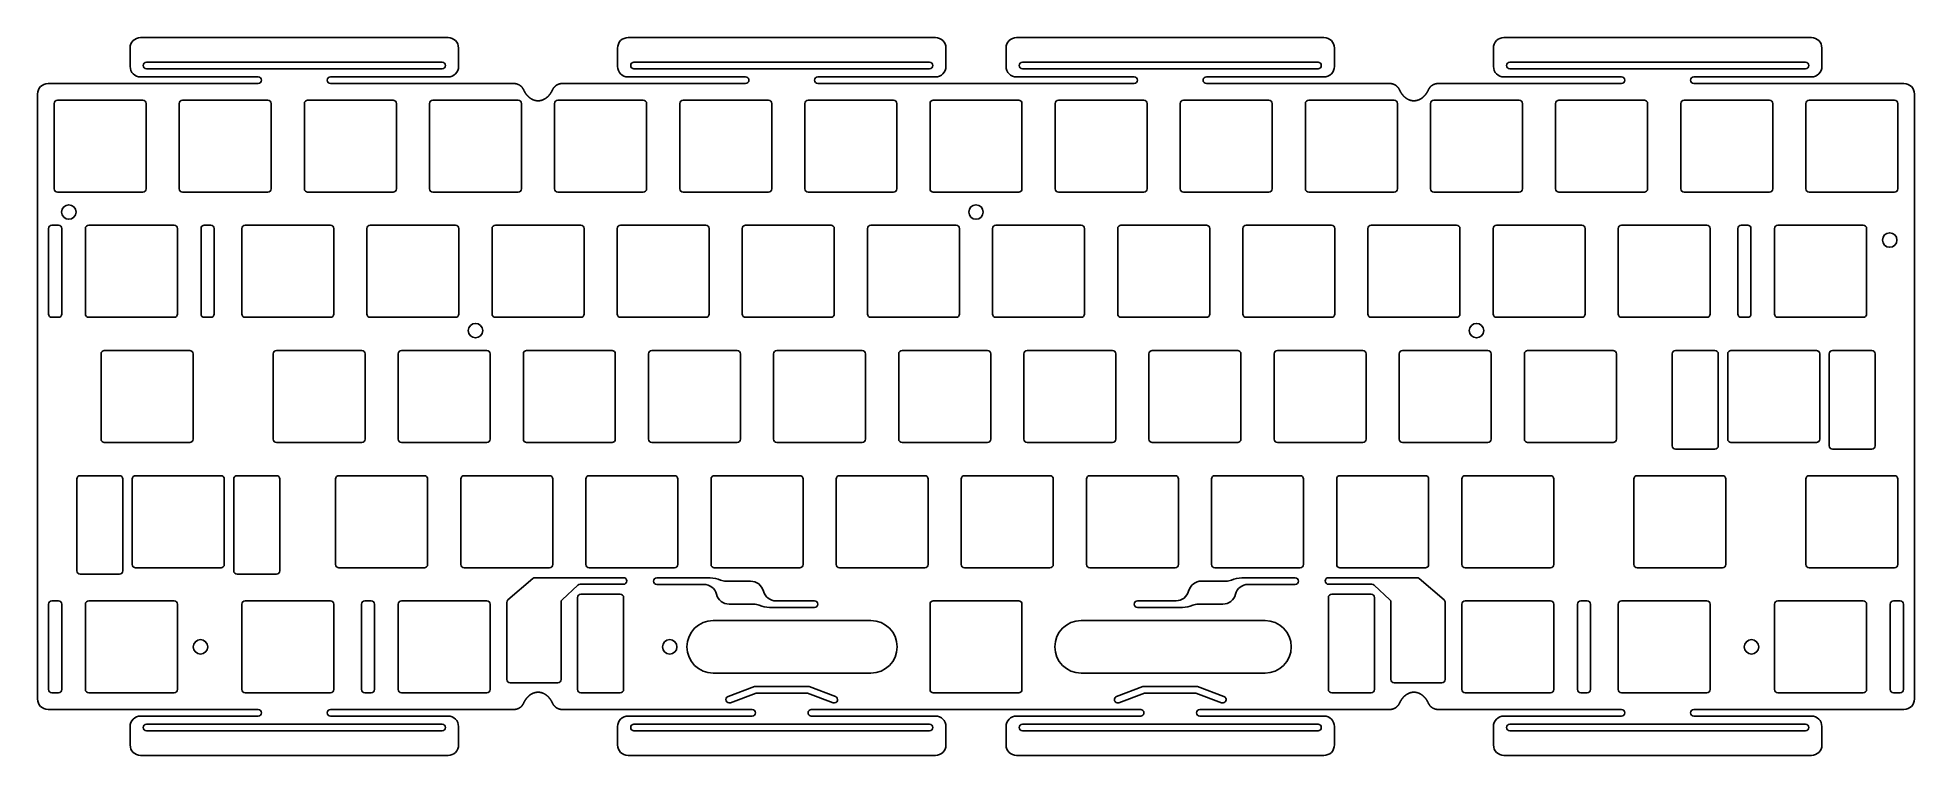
# Model space of a CAD drawing. Header units: millimetres. Extents: x 0 to 286, y -101 to 9.
import ezdxf

# ---------------------------------------------------------------- set-up
doc = ezdxf.new("R2010")
doc.units = ezdxf.units.MM
doc.layers.add('Edge.Cuts', color=254, linetype='CONTINUOUS', true_color=0xd0d2cd)

msp = doc.modelspace()

# ---------------------------------------------------------------- linework, layer by layer
at = {"layer": 'Edge.Cuts', "linetype": 'CONTINUOUS'}
for p, q in [((62.4951, 8.6), (15.687303, 8.6)), ((136.7049, 8.6), (89.904918, 8.6)), ((195.8451, 8.6), (149.037303, 8.6)), ((270.0549, 8.6), (223.254918, 8.6)), ((14.095082, 7), (14.095082, 4.2)), ((64.095082, 4.2), (64.095082, 7.007589)), ((88.304918, 7), (88.304918, 4.192411)), ((138.304918, 4.2), (138.304918, 7)), ((147.445082, 7), (147.445082, 4.2)), ((197.445082, 4.2), (197.445082, 7.007589)), ((221.654918, 7), (221.654918, 4.192411)), ((271.654918, 4.2), (271.654918, 7)), ((16.5951, 4.85), (61.5951, 4.85)), ((61.5951, 3.85), (16.5951, 3.85)), ((90.8049, 4.85), (135.8049, 4.85)), ((135.8049, 3.85), (90.8049, 3.85)), ((149.9451, 4.85), (194.9451, 4.85)), ((194.9451, 3.85), (149.9451, 3.85)), ((224.1549, 4.85), (269.1549, 4.85)), ((269.1549, 3.85), (224.1549, 3.85)), ((0, 0), (0, -92.05)), ((33.5951, 1.6), (1.6, 1.6)), ((15.6951, 2.6), (33.5951, 2.6)), ((44.5951, 2.6), (62.495082, 2.6)), ((72.534025, 1.6), (44.5951, 1.6)), ((72.534025, 1.6), (72.545337, 1.59996)), ((72.545337, 1.59996), (72.556648, 1.59984)), ((72.556648, 1.59984), (72.567958, 1.59964)), ((72.567958, 1.59964), (72.579266, 1.59936)), ((72.579266, 1.59936), (72.590572, 1.599)), ((72.590572, 1.599), (72.601876, 1.598561)), ((72.601876, 1.598561), (72.613176, 1.598041)), ((72.613176, 1.598041), (72.624472, 1.597441)), ((72.624472, 1.597441), (72.635763, 1.596762)), ((72.635763, 1.596762), (72.64705, 1.596003)), ((72.64705, 1.596003), (72.658331, 1.595164)), ((72.658331, 1.595164), (72.669606, 1.594245)), ((72.669606, 1.594245), (72.680874, 1.593247)), ((72.680874, 1.593247), (72.692135, 1.592168)), ((72.692135, 1.592168), (72.703389, 1.591011)), ((72.703389, 1.591011), (72.714634, 1.589773)), ((72.714634, 1.589773), (72.72587, 1.588457)), ((72.72587, 1.588457), (72.737096, 1.58706)), ((72.737096, 1.58706), (72.748313, 1.585585)), ((72.748313, 1.585585), (72.759519, 1.58403)), ((72.759519, 1.58403), (72.770714, 1.582396)), ((72.770714, 1.582396), (72.781897, 1.580683)), ((72.781897, 1.580683), (72.793067, 1.578891)), ((72.793067, 1.578891), (72.804225, 1.577019)), ((72.804225, 1.577019), (72.81537, 1.575069)), ((72.81537, 1.575069), (72.8265, 1.57304)), ((72.8265, 1.57304), (72.837616, 1.570933)), ((72.837616, 1.570933), (72.848717, 1.568747)), ((72.848717, 1.568747), (72.854262, 1.567625)), ((72.854262, 1.567625), (72.859802, 1.566482)), ((72.859802, 1.566482), (72.865339, 1.565321)), ((72.865339, 1.565321), (72.870871, 1.56414)), ((72.870871, 1.56414), (72.876399, 1.562939)), ((72.876399, 1.562939), (72.881923, 1.561719)), ((72.881923, 1.561719), (72.887443, 1.560479)), ((72.887443, 1.560479), (72.892958, 1.559219)), ((72.892958, 1.559219), (72.898469, 1.557941)), ((72.898469, 1.557941), (72.903975, 1.556642)), ((72.903975, 1.556642), (72.909477, 1.555325)), ((72.909477, 1.555325), (72.914974, 1.553987)), ((72.914974, 1.553987), (72.920466, 1.552631)), ((72.920466, 1.552631), (72.925953, 1.551255)), ((72.925953, 1.551255), (72.931435, 1.549859)), ((72.931435, 1.549859), (72.936913, 1.548444)), ((72.936913, 1.548444), (72.942385, 1.54701)), ((72.942385, 1.54701), (72.947853, 1.545557)), ((72.947853, 1.545557), (72.953315, 1.544084)), ((72.953315, 1.544084), (72.958772, 1.542592)), ((72.958772, 1.542592), (72.964223, 1.54108)), ((72.964223, 1.54108), (72.96967, 1.53955)), ((72.96967, 1.53955), (72.97511, 1.538)), ((72.97511, 1.538), (72.980546, 1.536431)), ((72.980546, 1.536431), (72.985975, 1.534842)), ((72.985975, 1.534842), (72.991399, 1.533235)), ((72.991399, 1.533235), (72.996818, 1.531608)), ((72.996818, 1.531608), (73.00223, 1.529962)), ((73.00223, 1.529962), (73.007637, 1.528297)), ((73.007637, 1.528297), (73.013038, 1.526613)), ((73.013038, 1.526613), (73.018432, 1.52491)), ((73.018432, 1.52491), (73.023821, 1.523187)), ((73.023821, 1.523187), (73.029204, 1.521446)), ((73.029204, 1.521446), (73.034581, 1.519686)), ((73.034581, 1.519686), (73.03995, 1.517906)), ((73.03995, 1.517906), (73.045315, 1.516108)), ((73.045315, 1.516108), (73.050672, 1.514291)), ((73.050672, 1.514291), (73.056023, 1.512454)), ((73.056023, 1.512454), (73.061367, 1.510599)), ((73.061367, 1.510599), (73.066706, 1.508725)), ((73.066706, 1.508725), (73.072037, 1.506832)), ((73.072037, 1.506832), (73.077362, 1.50492)), ((73.077362, 1.50492), (73.082679, 1.50299)), ((73.082679, 1.50299), (73.087991, 1.50104)), ((73.087991, 1.50104), (73.093294, 1.499072)), ((73.093294, 1.499072), (73.098592, 1.497085)), ((73.098592, 1.497085), (73.103881, 1.49508)), ((73.103881, 1.49508), (73.109165, 1.493055)), ((73.109165, 1.493055), (73.11444, 1.491013)), ((73.11444, 1.491013), (73.119709, 1.488951)), ((73.119709, 1.488951), (73.12497, 1.486871)), ((73.12497, 1.486871), (73.130224, 1.484772)), ((73.130224, 1.484772), (73.135471, 1.482654)), ((73.135471, 1.482654), (73.14071, 1.480518)), ((73.14071, 1.480518), (73.141466, 1.480208)), ((73.141466, 1.480208), (73.151916, 1.475876)), ((73.151916, 1.475876), (73.162334, 1.471471)), ((73.162334, 1.471471), (73.172722, 1.466992)), ((73.172722, 1.466992), (73.183077, 1.46244)), ((73.183077, 1.46244), (73.1934, 1.457815)), ((73.1934, 1.457815), (73.20369, 1.453117)), ((73.20369, 1.453117), (73.213947, 1.448346)), ((73.213947, 1.448346), (73.22417, 1.443503)), ((73.22417, 1.443503), (73.234358, 1.438587)), ((73.234358, 1.438587), (73.244511, 1.4336)), ((73.244511, 1.4336), (73.254629, 1.428541)), ((73.254629, 1.428541), (73.264711, 1.42341)), ((73.264711, 1.42341), (73.274757, 1.418209)), ((73.274757, 1.418209), (73.284766, 1.412936)), ((73.284766, 1.412936), (73.294737, 1.407592)), ((73.294737, 1.407592), (73.30467, 1.402179)), ((73.30467, 1.402179), (73.314565, 1.396695)), ((73.314565, 1.396695), (73.324421, 1.391141)), ((73.324421, 1.391141), (73.334238, 1.385517)), ((73.334238, 1.385517), (73.344014, 1.379824)), ((73.344014, 1.379824), (73.353751, 1.374063)), ((73.353751, 1.374063), (73.363446, 1.368232)), ((73.363446, 1.368232), (73.3731, 1.362333)), ((73.3731, 1.362333), (73.382712, 1.356366)), ((73.382712, 1.356366), (73.392282, 1.350331)), ((73.392282, 1.350331), (73.401809, 1.344228)), ((73.401809, 1.344228), (73.411292, 1.338058)), ((73.411292, 1.338058), (73.420732, 1.331821)), ((73.420732, 1.331821), (73.425436, 1.328678)), ((73.425436, 1.328678), (73.430128, 1.325518)), ((73.430128, 1.325518), (73.434809, 1.322341)), ((73.434809, 1.322341), (73.439479, 1.319148)), ((73.439479, 1.319148), (73.444137, 1.315939)), ((73.444137, 1.315939), (73.448784, 1.312712)), ((73.448784, 1.312712), (73.45342, 1.30947)), ((73.45342, 1.30947), (73.458044, 1.306211)), ((73.458044, 1.306211), (73.462656, 1.302936)), ((73.462656, 1.302936), (73.467258, 1.299644)), ((73.467258, 1.299644), (73.471847, 1.296337)), ((73.471847, 1.296337), (73.476425, 1.293012)), ((73.476425, 1.293012), (73.48099, 1.289672)), ((73.48099, 1.289672), (73.485545, 1.286316)), ((73.485545, 1.286316), (73.490087, 1.282944)), ((73.490087, 1.282944), (73.494617, 1.279555)), ((73.494617, 1.279555), (73.499135, 1.276151)), ((73.499135, 1.276151), (73.503641, 1.27273)), ((73.503641, 1.27273), (73.508135, 1.269294)), ((73.508135, 1.269294), (73.512617, 1.265842)), ((73.512617, 1.265842), (73.517087, 1.262374)), ((73.517087, 1.262374), (73.521544, 1.25889)), ((73.521544, 1.25889), (73.525989, 1.255391)), ((73.525989, 1.255391), (73.530422, 1.251876)), ((73.530422, 1.251876), (73.534842, 1.248345)), ((73.534842, 1.248345), (73.53925, 1.244798)), ((73.53925, 1.244798), (73.543645, 1.241236)), ((73.543645, 1.241236), (73.548027, 1.237659)), ((73.548027, 1.237659), (73.552397, 1.234066)), ((73.552397, 1.234066), (73.556754, 1.230457)), ((73.556754, 1.230457), (73.561098, 1.226833)), ((73.561098, 1.226833), (73.56543, 1.223194)), ((73.56543, 1.223194), (73.569748, 1.21954)), ((73.569748, 1.21954), (73.574054, 1.21587)), ((73.574054, 1.21587), (73.578346, 1.212185)), ((73.578346, 1.212185), (73.582626, 1.208485)), ((73.582626, 1.208485), (73.586892, 1.20477)), ((73.586892, 1.20477), (73.591146, 1.201039)), ((73.591146, 1.201039), (73.595386, 1.197294)), ((73.595386, 1.197294), (73.599613, 1.193534)), ((73.599613, 1.193534), (73.603826, 1.189759)), ((73.603826, 1.189759), (73.608026, 1.185968)), ((73.608026, 1.185968), (73.612213, 1.182164)), ((73.612213, 1.182164), (73.616387, 1.178344)), ((73.616387, 1.178344), (73.620546, 1.174509)), ((73.620546, 1.174509), (73.624692, 1.17066)), ((73.624692, 1.17066), (73.628825, 1.166796)), ((73.628825, 1.166796), (73.632944, 1.162918)), ((73.632944, 1.162918), (73.637049, 1.159025)), ((73.637049, 1.159025), (73.64114, 1.155117)), ((73.64114, 1.155117), (73.645218, 1.151195)), ((73.645218, 1.151195), (73.649282, 1.147259)), ((73.649282, 1.147259), (73.653331, 1.143308)), ((73.653331, 1.143308), (73.657367, 1.139343)), ((73.657367, 1.139343), (73.657948, 1.13877)), ((73.657948, 1.13877), (73.665971, 1.130796)), ((73.665971, 1.130796), (73.673937, 1.122765)), ((73.673937, 1.122765), (73.681846, 1.114678)), ((73.681846, 1.114678), (73.689698, 1.106535)), ((73.689698, 1.106535), (73.697493, 1.098337)), ((73.697493, 1.098337), (73.705229, 1.090083)), ((73.705229, 1.090083), (73.712906, 1.081776)), ((73.712906, 1.081776), (73.720525, 1.073414)), ((73.720525, 1.073414), (73.728084, 1.064999)), ((73.728084, 1.064999), (73.735584, 1.05653)), ((73.735584, 1.05653), (73.743024, 1.048008)), ((73.743024, 1.048008), (73.750404, 1.039434)), ((73.750404, 1.039434), (73.757722, 1.030808)), ((73.757722, 1.030808), (73.76498, 1.02213)), ((73.76498, 1.02213), (73.772176, 1.013401)), ((73.772176, 1.013401), (73.77931, 1.004621)), ((73.77931, 1.004621), (73.786383, 0.995791)), ((73.786383, 0.995791), (73.793392, 0.986911)), ((73.793392, 0.986911), (73.800339, 0.977982)), ((73.800339, 0.977982), (73.807222, 0.969003)), ((73.807222, 0.969003), (73.814042, 0.959977)), ((73.814042, 0.959977), (73.820798, 0.950902)), ((73.820798, 0.950902), (73.82749, 0.941779)), ((73.82749, 0.941779), (73.834117, 0.932609)), ((73.834117, 0.932609), (73.840679, 0.923393)), ((73.840679, 0.923393), (73.847176, 0.91413)), ((73.847176, 0.91413), (73.850399, 0.909482)), ((73.850399, 0.909482), (73.853607, 0.904822)), ((73.853607, 0.904822), (73.856798, 0.900151)), ((73.856798, 0.900151), (73.859972, 0.895468)), ((73.859972, 0.895468), (73.86313, 0.890775)), ((73.86313, 0.890775), (73.866271, 0.88607)), ((73.866271, 0.88607), (73.869395, 0.881354)), ((73.869395, 0.881354), (73.872503, 0.876627)), ((73.872503, 0.876627), (73.875594, 0.871889)), ((73.875594, 0.871889), (73.878669, 0.86714)), ((73.878669, 0.86714), (73.881726, 0.86238)), ((73.881726, 0.86238), (73.884767, 0.85761)), ((73.884767, 0.85761), (73.887791, 0.852829)), ((73.887791, 0.852829), (73.890798, 0.848037)), ((73.890798, 0.848037), (73.893788, 0.843234)), ((73.893788, 0.843234), (73.896761, 0.838421)), ((73.896761, 0.838421), (73.899716, 0.833598)), ((73.899716, 0.833598), (73.902655, 0.828764)), ((73.902655, 0.828764), (73.905577, 0.82392)), ((73.905577, 0.82392), (73.908482, 0.819065)), ((73.908482, 0.819065), (73.911369, 0.8142)), ((73.911369, 0.8142), (73.914239, 0.809325)), ((73.914239, 0.809325), (73.917092, 0.80444)), ((73.917092, 0.80444), (73.919928, 0.799545)), ((73.919928, 0.799545), (73.922746, 0.79464)), ((73.922746, 0.79464), (73.925547, 0.789724)), ((73.925547, 0.789724), (73.928331, 0.784799)), ((73.928331, 0.784799), (73.931097, 0.779864)), ((73.931097, 0.779864), (73.933846, 0.77492)), ((73.933846, 0.77492), (73.936577, 0.769965)), ((73.936577, 0.769965), (73.939291, 0.765002)), ((73.939291, 0.765002), (73.941987, 0.760028)), ((73.941987, 0.760028), (73.944665, 0.755045)), ((73.944665, 0.755045), (73.947326, 0.750052)), ((73.947326, 0.750052), (73.949969, 0.745051)), ((73.949969, 0.745051), (73.952595, 0.740039)), ((73.952595, 0.740039), (73.955203, 0.735019)), ((73.955203, 0.735019), (73.957793, 0.729989)), ((73.957793, 0.729989), (73.960365, 0.724951)), ((73.960365, 0.724951), (73.96292, 0.719903)), ((73.96292, 0.719903), (73.965456, 0.714846)), ((73.965456, 0.714846), (73.967975, 0.70978)), ((73.967975, 0.70978), (73.970475, 0.704705)), ((73.970475, 0.704705), (73.972958, 0.699621)), ((73.972958, 0.699621), (73.975423, 0.694529)), ((73.975423, 0.694529), (73.97787, 0.689428)), ((73.97787, 0.689428), (73.980298, 0.684319)), ((73.980298, 0.684319), (73.982709, 0.6792)), ((73.982709, 0.6792), (73.985102, 0.674074)), ((73.985102, 0.674074), (73.987476, 0.668938)), ((73.987476, 0.668938), (73.992049, 0.658912)), ((73.995651, 0.650965), (73.992049, 0.658912)), ((74.003038, 0.634811), (73.995651, 0.650965)), ((74.010483, 0.618723), (74.003038, 0.634811)), ((74.017984, 0.602702), (74.010483, 0.618723)), ((74.025542, 0.586747), (74.017984, 0.602702)), ((74.033157, 0.57086), (74.025542, 0.586747)), ((74.040827, 0.555042), (74.033157, 0.57086)), ((74.048553, 0.539292), (74.040827, 0.555042)), ((74.056334, 0.52361), (74.048553, 0.539292)), ((74.064169, 0.507999), (74.056334, 0.52361)), ((74.072058, 0.492457), (74.064169, 0.507999)), ((74.080001, 0.476985), (74.072058, 0.492457)), ((74.087998, 0.461584), (74.080001, 0.476985)), ((74.096047, 0.446255), (74.087998, 0.461584)), ((74.104149, 0.430996), (74.096047, 0.446255)), ((74.112303, 0.41581), (74.104149, 0.430996)), ((74.120509, 0.400695), (74.112303, 0.41581)), ((74.128766, 0.385653), (74.120509, 0.400695)), ((74.137074, 0.370684), (74.128766, 0.385653)), ((74.145433, 0.355788), (74.137074, 0.370684)), ((74.153842, 0.340965), (74.145433, 0.355788)), ((74.162301, 0.326216), (74.153842, 0.340965)), ((74.170809, 0.311542), (74.162301, 0.326216)), ((74.179367, 0.296941), (74.170809, 0.311542)), ((74.187973, 0.282415), (74.179367, 0.296941)), ((74.196628, 0.267963), (74.187973, 0.282415)), ((74.20533, 0.253586), (74.196628, 0.267963)), ((74.214081, 0.239285), (74.20533, 0.253586)), ((74.222878, 0.225059), (74.214081, 0.239285)), ((74.231723, 0.210909), (74.222878, 0.225059)), ((74.240614, 0.196834), (74.231723, 0.210909)), ((74.249552, 0.182836), (74.240614, 0.196834)), ((74.258535, 0.168913), (74.249552, 0.182836)), ((74.267565, 0.155067), (74.258535, 0.168913)), ((74.276639, 0.141298), (74.267565, 0.155067)), ((74.285759, 0.127605), (74.276639, 0.141298)), ((74.294923, 0.113989), (74.285759, 0.127605)), ((74.304131, 0.100449), (74.294923, 0.113989)), ((74.313384, 0.086987), (74.304131, 0.100449)), ((74.32268, 0.073602), (74.313384, 0.086987)), ((74.33202, 0.060294), (74.32268, 0.073602)), ((74.341402, 0.047063), (74.33202, 0.060294)), ((74.350828, 0.03391), (74.341402, 0.047063)), ((74.360296, 0.020834), (74.350828, 0.03391)), ((74.369807, 0.007836), (74.360296, 0.020834)), ((74.379359, -0.005084), (74.369807, 0.007836)), ((78.02833, 0.005277), (78.02355, -0.001194)), ((78.033101, 0.01177), (78.02833, 0.005277)), ((78.037861, 0.018282), (78.033101, 0.01177)), ((78.042612, 0.024815), (78.037861, 0.018282)), ((78.047351, 0.031366), (78.042612, 0.024815)), ((78.052082, 0.03794), (78.047351, 0.031366)), ((78.056801, 0.044531), (78.052082, 0.03794)), ((78.06151, 0.051144), (78.056801, 0.044531)), ((78.066208, 0.057774), (78.06151, 0.051144)), ((78.070897, 0.064427), (78.066208, 0.057774)), ((78.075574, 0.071098), (78.070897, 0.064427)), ((78.080242, 0.07779), (78.075574, 0.071098)), ((78.084897, 0.0845), (78.080242, 0.07779)), ((78.089544, 0.091232), (78.084897, 0.0845)), ((78.094178, 0.097982), (78.089544, 0.091232)), ((78.098803, 0.104753), (78.094178, 0.097982)), ((78.103416, 0.111543), (78.098803, 0.104753)), ((78.10802, 0.118354), (78.103416, 0.111543)), ((78.112611, 0.125182), (78.10802, 0.118354)), ((78.117192, 0.132032), (78.112611, 0.125182)), ((78.121762, 0.1389), (78.117192, 0.132032)), ((78.126322, 0.14579), (78.121762, 0.1389)), ((78.130869, 0.152697), (78.126322, 0.14579)), ((78.135407, 0.159626), (78.130869, 0.152697)), ((78.139932, 0.166572), (78.135407, 0.159626)), ((78.144447, 0.17354), (78.139932, 0.166572)), ((78.14895, 0.180526), (78.144447, 0.17354)), ((78.153443, 0.187533), (78.14895, 0.180526)), ((78.157923, 0.194557), (78.153443, 0.187533)), ((78.162394, 0.201603), (78.157923, 0.194557)), ((78.166851, 0.208667), (78.162394, 0.201603)), ((78.171299, 0.215752), (78.166851, 0.208667)), ((78.175734, 0.222854), (78.171299, 0.215752)), ((78.180158, 0.229978), (78.175734, 0.222854)), ((78.18457, 0.237119), (78.180158, 0.229978)), ((78.189845, 0.245708), (78.18457, 0.237119)), ((78.194227, 0.252884), (78.189845, 0.245708)), ((78.198594, 0.260075), (78.194227, 0.252884)), ((78.202951, 0.267288), (78.198594, 0.260075)), ((78.207294, 0.274516), (78.202951, 0.267288)), ((78.211627, 0.281767), (78.207294, 0.274516)), ((78.215945, 0.289032), (78.211627, 0.281767)), ((78.220254, 0.296319), (78.215945, 0.289032)), ((78.224547, 0.303621), (78.220254, 0.296319)), ((78.228831, 0.310945), (78.224547, 0.303621)), ((78.233099, 0.318284), (78.228831, 0.310945)), ((78.237358, 0.325645), (78.233099, 0.318284)), ((78.241601, 0.33302), (78.237358, 0.325645)), ((78.245835, 0.340418), (78.241601, 0.33302)), ((78.250053, 0.347829), (78.245835, 0.340418)), ((78.254261, 0.355263), (78.250053, 0.347829)), ((78.258454, 0.362712), (78.254261, 0.355263)), ((78.262636, 0.370182), (78.258454, 0.362712)), ((78.266804, 0.377666), (78.262636, 0.370182)), ((78.270961, 0.385173), (78.266804, 0.377666)), ((78.275102, 0.392693), (78.270961, 0.385173)), ((78.279233, 0.400236), (78.275102, 0.392693)), ((78.283349, 0.407792), (78.279233, 0.400236)), ((78.287453, 0.415371), (78.283349, 0.407792)), ((78.291543, 0.422963), (78.287453, 0.415371)), ((78.295622, 0.430577), (78.291543, 0.422963)), ((78.299685, 0.438205), (78.295622, 0.430577)), ((78.303737, 0.445855), (78.299685, 0.438205)), ((78.307774, 0.453518), (78.303737, 0.445855)), ((78.311799, 0.461203), (78.307774, 0.453518)), ((78.315809, 0.468902), (78.311799, 0.461203)), ((78.319808, 0.476622), (78.315809, 0.468902)), ((78.323791, 0.484356), (78.319808, 0.476622)), ((78.327763, 0.492112), (78.323791, 0.484356)), ((78.331719, 0.499881), (78.327763, 0.492112)), ((78.335664, 0.507671), (78.331719, 0.499881)), ((78.339593, 0.515476), (78.335664, 0.507671)), ((78.34351, 0.523301), (78.339593, 0.515476)), ((78.347412, 0.531139), (78.34351, 0.523301)), ((78.351302, 0.538999), (78.347412, 0.531139)), ((78.355176, 0.546873), (78.351302, 0.538999)), ((78.359038, 0.554767), (78.355176, 0.546873)), ((78.362884, 0.562675), (78.359038, 0.554767)), ((78.366718, 0.570603), (78.362884, 0.562675)), ((78.370537, 0.578545), (78.366718, 0.570603)), ((78.374343, 0.586508), (78.370537, 0.578545)), ((78.378133, 0.594484), (78.374343, 0.586508)), ((78.381911, 0.60248), (78.378133, 0.594484)), ((78.385673, 0.61049), (78.381911, 0.60248)), ((78.389423, 0.61852), (78.385673, 0.61049)), ((78.393157, 0.626564), (78.389423, 0.61852)), ((78.396878, 0.634628), (78.393157, 0.626564)), ((78.400583, 0.642705), (78.396878, 0.634628)), ((78.404275, 0.650802), (78.400583, 0.642705)), ((78.407951, 0.658912), (78.404275, 0.650802)), ((78.407951, 0.658912), (78.412646, 0.669203)), ((78.412646, 0.669203), (78.417413, 0.679461)), ((78.417413, 0.679461), (78.422253, 0.689685)), ((78.422253, 0.689685), (78.427165, 0.699875)), ((78.427165, 0.699875), (78.432149, 0.71003)), ((78.432149, 0.71003), (78.437204, 0.720149)), ((78.437204, 0.720149), (78.442332, 0.730232)), ((78.442332, 0.730232), (78.44753, 0.740279)), ((78.44753, 0.740279), (78.452799, 0.750288)), ((78.452799, 0.750288), (78.458139, 0.760261)), ((78.458139, 0.760261), (78.463549, 0.770195)), ((78.463549, 0.770195), (78.46903, 0.780091)), ((78.46903, 0.780091), (78.47458, 0.789949)), ((78.47458, 0.789949), (78.4802, 0.799766)), ((78.4802, 0.799766), (78.485889, 0.809544)), ((78.485889, 0.809544), (78.491648, 0.819282)), ((78.491648, 0.819282), (78.497475, 0.828979)), ((78.497475, 0.828979), (78.50337, 0.838634)), ((78.50337, 0.838634), (78.509334, 0.848248)), ((78.509334, 0.848248), (78.515366, 0.857819)), ((78.515366, 0.857819), (78.521465, 0.867347)), ((78.521465, 0.867347), (78.527632, 0.876832)), ((78.527632, 0.876832), (78.533865, 0.886274)), ((78.533865, 0.886274), (78.540165, 0.895671)), ((78.540165, 0.895671), (78.546532, 0.905024)), ((78.546532, 0.905024), (78.552964, 0.914331)), ((78.552964, 0.914331), (78.559463, 0.923593)), ((78.559463, 0.923593), (78.566026, 0.932808)), ((78.566026, 0.932808), (78.569332, 0.937398)), ((78.569332, 0.937398), (78.572655, 0.941977)), ((78.572655, 0.941977), (78.575993, 0.946544)), ((78.575993, 0.946544), (78.579348, 0.951099)), ((78.579348, 0.951099), (78.582719, 0.955642)), ((78.582719, 0.955642), (78.586106, 0.960173)), ((78.586106, 0.960173), (78.589509, 0.964693)), ((78.589509, 0.964693), (78.592928, 0.9692)), ((78.592928, 0.9692), (78.596362, 0.973695)), ((78.596362, 0.973695), (78.599813, 0.978178)), ((78.599813, 0.978178), (78.60328, 0.982649)), ((78.60328, 0.982649), (78.606762, 0.987107)), ((78.606762, 0.987107), (78.61026, 0.991553)), ((78.61026, 0.991553), (78.613774, 0.995987)), ((78.613774, 0.995987), (78.617303, 1.000408)), ((78.617303, 1.000408), (78.620848, 1.004817)), ((78.620848, 1.004817), (78.624409, 1.009213)), ((78.624409, 1.009213), (78.627985, 1.013597)), ((78.627985, 1.013597), (78.631576, 1.017968)), ((78.631576, 1.017968), (78.635183, 1.022326)), ((78.635183, 1.022326), (78.638806, 1.026671)), ((78.638806, 1.026671), (78.642443, 1.031004)), ((78.642443, 1.031004), (78.646096, 1.035324)), ((78.646096, 1.035324), (78.649765, 1.039631)), ((78.649765, 1.039631), (78.653448, 1.043924)), ((78.653448, 1.043924), (78.657147, 1.048205)), ((78.657147, 1.048205), (78.660861, 1.052473)), ((78.660861, 1.052473), (78.66459, 1.056727)), ((78.66459, 1.056727), (78.668333, 1.060969)), ((78.668333, 1.060969), (78.672093, 1.065197)), ((78.672093, 1.065197), (78.675866, 1.069411)), ((78.675866, 1.069411), (78.679655, 1.073613)), ((78.679655, 1.073613), (78.683458, 1.077801)), ((78.683458, 1.077801), (78.687277, 1.081975)), ((78.687277, 1.081975), (78.69111, 1.086136)), ((78.69111, 1.086136), (78.694958, 1.090284)), ((78.694958, 1.090284), (78.69882, 1.094417)), ((78.69882, 1.094417), (78.702697, 1.098537)), ((78.702697, 1.098537), (78.706588, 1.102644)), ((78.706588, 1.102644), (78.710495, 1.106736)), ((78.710495, 1.106736), (78.714415, 1.110815)), ((78.714415, 1.110815), (78.71835, 1.11488)), ((78.71835, 1.11488), (78.722299, 1.118931)), ((78.722299, 1.118931), (78.726263, 1.122968)), ((78.726263, 1.122968), (78.730241, 1.126991)), ((78.730241, 1.126991), (78.734233, 1.131)), ((78.734233, 1.131), (78.738239, 1.134994)), ((78.738239, 1.134994), (78.74226, 1.138975)), ((78.74226, 1.138975), (78.746294, 1.142941)), ((78.746294, 1.142941), (78.750343, 1.146894)), ((78.750343, 1.146894), (78.754405, 1.150831)), ((78.754405, 1.150831), (78.758481, 1.154755)), ((78.758481, 1.154755), (78.762571, 1.158664)), ((78.762571, 1.158664), (78.766676, 1.162558)), ((78.766676, 1.162558), (78.767269, 1.163119)), ((78.767269, 1.163119), (78.77552, 1.170858)), ((78.77552, 1.170858), (78.783825, 1.178538)), ((78.783825, 1.178538), (78.792184, 1.186159)), ((78.792184, 1.186159), (78.800597, 1.193721)), ((78.800597, 1.193721), (78.809063, 1.201223)), ((78.809063, 1.201223), (78.817582, 1.208665)), ((78.817582, 1.208665), (78.826153, 1.216047)), ((78.826153, 1.216047), (78.834776, 1.223368)), ((78.834776, 1.223368), (78.843451, 1.230628)), ((78.843451, 1.230628), (78.852178, 1.237827)), ((78.852178, 1.237827), (78.860955, 1.244963)), ((78.860955, 1.244963), (78.869782, 1.252038)), ((78.869782, 1.252038), (78.878659, 1.25905)), ((78.878659, 1.25905), (78.887586, 1.265999)), ((78.887586, 1.265999), (78.896561, 1.272885)), ((78.896561, 1.272885), (78.905585, 1.279707)), ((78.905585, 1.279707), (78.914658, 1.286466)), ((78.914658, 1.286466), (78.923778, 1.29316)), ((78.923778, 1.29316), (78.932945, 1.29979)), ((78.932945, 1.29979), (78.942159, 1.306354)), ((78.942159, 1.306354), (78.951419, 1.312854)), ((78.951419, 1.312854), (78.960725, 1.319288)), ((78.960725, 1.319288), (78.970076, 1.325656)), ((78.970076, 1.325656), (78.979472, 1.331957)), ((78.979472, 1.331957), (78.988913, 1.338193)), ((78.988913, 1.338193), (78.998397, 1.344361)), ((78.998397, 1.344361), (79.007925, 1.350462)), ((79.007925, 1.350462), (79.017496, 1.356496)), ((79.017496, 1.356496), (79.022297, 1.359487)), ((79.022297, 1.359487), (79.027109, 1.362462)), ((79.027109, 1.362462), (79.031932, 1.365419)), ((79.031932, 1.365419), (79.036765, 1.36836)), ((79.036765, 1.36836), (79.041608, 1.371283)), ((79.041608, 1.371283), (79.046462, 1.374189)), ((79.046462, 1.374189), (79.051325, 1.377078)), ((79.051325, 1.377078), (79.056199, 1.37995)), ((79.056199, 1.37995), (79.061084, 1.382804)), ((79.061084, 1.382804), (79.065978, 1.385642)), ((79.065978, 1.385642), (79.070882, 1.388461)), ((79.070882, 1.388461), (79.075796, 1.391264)), ((79.075796, 1.391264), (79.08072, 1.394049)), ((79.08072, 1.394049), (79.085654, 1.396817)), ((79.085654, 1.396817), (79.090598, 1.399567)), ((79.090598, 1.399567), (79.095551, 1.4023)), ((79.095551, 1.4023), (79.100514, 1.405015)), ((79.100514, 1.405015), (79.105487, 1.407713)), ((79.105487, 1.407713), (79.110469, 1.410393)), ((79.110469, 1.410393), (79.115461, 1.413056)), ((79.115461, 1.413056), (79.120461, 1.4157)), ((79.120461, 1.4157), (79.125472, 1.418328)), ((79.125472, 1.418328), (79.130491, 1.420937)), ((79.130491, 1.420937), (79.13552, 1.423529)), ((79.13552, 1.423529), (79.140558, 1.426102)), ((79.140558, 1.426102), (79.145605, 1.428659)), ((79.145605, 1.428659), (79.15066, 1.431197)), ((79.15066, 1.431197), (79.155726, 1.433717)), ((79.155726, 1.433717), (79.160799, 1.436219)), ((79.160799, 1.436219), (79.165882, 1.438704)), ((79.165882, 1.438704), (79.170973, 1.44117)), ((79.170973, 1.44117), (79.176073, 1.443619)), ((79.176073, 1.443619), (79.181182, 1.446049)), ((79.181182, 1.446049), (79.186299, 1.448461)), ((79.186299, 1.448461), (79.191425, 1.450855)), ((79.191425, 1.450855), (79.196559, 1.453231)), ((79.196559, 1.453231), (79.201702, 1.455589)), ((79.201702, 1.455589), (79.206853, 1.457929)), ((79.206853, 1.457929), (79.212012, 1.46025)), ((79.212012, 1.46025), (79.217179, 1.462554)), ((79.217179, 1.462554), (79.222354, 1.464838)), ((79.222354, 1.464838), (79.227538, 1.467105)), ((79.227538, 1.467105), (79.232729, 1.469353)), ((79.232729, 1.469353), (79.237929, 1.471583)), ((79.237929, 1.471583), (79.243136, 1.473795)), ((79.243136, 1.473795), (79.248352, 1.475988)), ((79.248352, 1.475988), (79.253574, 1.478162)), ((79.253574, 1.478162), (79.258805, 1.480319)), ((79.258805, 1.480319), (79.264043, 1.482456)), ((79.264043, 1.482456), (79.269289, 1.484576)), ((79.269289, 1.484576), (79.274542, 1.486676)), ((79.274542, 1.486676), (79.279803, 1.488758)), ((79.279803, 1.488758), (79.285071, 1.490822)), ((79.285071, 1.490822), (79.290346, 1.492867)), ((79.290346, 1.492867), (79.291108, 1.49316)), ((79.291108, 1.49316), (79.301679, 1.497187)), ((79.301679, 1.497187), (79.312278, 1.501139)), ((79.312278, 1.501139), (79.322904, 1.505016)), ((79.322904, 1.505016), (79.333558, 1.508818)), ((79.333558, 1.508818), (79.344239, 1.512544)), ((79.344239, 1.512544), (79.354945, 1.516195)), ((79.354945, 1.516195), (79.365678, 1.51977)), ((79.365678, 1.51977), (79.376435, 1.523269)), ((79.376435, 1.523269), (79.387217, 1.526692)), ((79.387217, 1.526692), (79.398023, 1.530039)), ((79.398023, 1.530039), (79.408852, 1.533309)), ((79.408852, 1.533309), (79.419704, 1.536503)), ((79.419704, 1.536503), (79.430579, 1.53962)), ((79.430579, 1.53962), (79.441476, 1.54266)), ((79.441476, 1.54266), (79.452394, 1.545623)), ((79.452394, 1.545623), (79.463332, 1.548508)), ((79.463332, 1.548508), (79.474291, 1.551316)), ((79.474291, 1.551316), (79.48527, 1.554047)), ((79.48527, 1.554047), (79.496268, 1.5567)), ((79.496268, 1.5567), (79.507284, 1.559275)), ((79.507284, 1.559275), (79.518318, 1.561773)), ((79.518318, 1.561773), (79.52937, 1.564192)), ((79.52937, 1.564192), (79.540439, 1.566533)), ((79.540439, 1.566533), (79.551524, 1.568795)), ((79.551524, 1.568795), (79.562625, 1.57098)), ((79.562625, 1.57098), (79.573741, 1.573085)), ((79.573741, 1.573085), (79.579305, 1.574109)), ((79.579305, 1.574109), (79.584872, 1.575113)), ((79.584872, 1.575113), (79.590443, 1.576097)), ((79.590443, 1.576097), (79.596017, 1.577061)), ((79.596017, 1.577061), (79.601595, 1.578006)), ((79.601595, 1.578006), (79.607176, 1.578931)), ((79.607176, 1.578931), (79.61276, 1.579836)), ((79.61276, 1.579836), (79.618347, 1.580721)), ((79.618347, 1.580721), (79.623938, 1.581587)), ((79.623938, 1.581587), (79.629531, 1.582433)), ((79.629531, 1.582433), (79.635128, 1.583259)), ((79.635128, 1.583259), (79.640727, 1.584065)), ((79.640727, 1.584065), (79.646329, 1.584852)), ((79.646329, 1.584852), (79.651934, 1.585618)), ((79.651934, 1.585618), (79.657542, 1.586365)), ((79.657542, 1.586365), (79.663152, 1.587092)), ((79.663152, 1.587092), (79.668765, 1.587799)), ((79.668765, 1.587799), (79.67438, 1.588487)), ((79.67438, 1.588487), (79.679998, 1.589154)), ((79.679998, 1.589154), (79.685618, 1.589802)), ((79.685618, 1.589802), (79.69124, 1.59043)), ((79.69124, 1.59043), (79.696865, 1.591038)), ((79.696865, 1.591038), (79.702491, 1.591626)), ((79.702491, 1.591626), (79.70812, 1.592194)), ((79.70812, 1.592194), (79.713751, 1.592742)), ((79.713751, 1.592742), (79.719383, 1.59327)), ((79.719383, 1.59327), (79.725018, 1.593779)), ((79.725018, 1.593779), (79.730654, 1.594267)), ((79.730654, 1.594267), (79.736292, 1.594736)), ((79.736292, 1.594736), (79.741931, 1.595184)), ((79.741931, 1.595184), (79.747572, 1.595613)), ((79.747572, 1.595613), (79.753215, 1.596022)), ((79.753215, 1.596022), (79.758859, 1.59641)), ((79.758859, 1.59641), (79.764504, 1.596779)), ((79.764504, 1.596779), (79.77015, 1.597128)), ((79.77015, 1.597128), (79.775798, 1.597457)), ((79.775798, 1.597457), (79.781447, 1.597766)), ((79.781447, 1.597766), (79.787097, 1.598055)), ((79.787097, 1.598055), (79.792748, 1.598323)), ((79.792748, 1.598323), (79.7984, 1.598572)), ((79.7984, 1.598572), (79.804053, 1.598801)), ((79.804053, 1.598801), (79.809707, 1.59901)), ((79.809707, 1.59901), (79.815361, 1.599199)), ((79.815361, 1.599199), (79.821016, 1.599368)), ((79.821016, 1.599368), (79.826671, 1.599517)), ((79.826671, 1.599517), (79.832328, 1.599646)), ((79.832328, 1.599646), (79.837984, 1.599755)), ((79.837984, 1.599755), (79.843641, 1.599844)), ((79.843641, 1.599844), (79.849298, 1.599913)), ((79.849298, 1.599913), (79.854956, 1.599962)), ((79.854956, 1.599962), (79.865975, 1.6)), ((107.8049, 1.6), (79.865975, 1.6)), ((89.9049, 2.6), (107.8049, 2.6)), ((118.8049, 2.6), (136.712275, 2.6)), ((166.9451, 1.6), (118.8049, 1.6)), ((149.0451, 2.6), (166.9451, 2.6)), ((177.9451, 2.6), (195.845082, 2.6)), ((205.884025, 1.6), (177.9451, 1.6)), ((205.884025, 1.6), (205.895337, 1.59996)), ((205.895337, 1.59996), (205.906648, 1.59984)), ((205.906648, 1.59984), (205.917958, 1.59964)), ((205.917958, 1.59964), (205.929266, 1.59936)), ((205.929266, 1.59936), (205.940572, 1.599)), ((205.940572, 1.599), (205.951876, 1.598561)), ((205.951876, 1.598561), (205.963176, 1.598041)), ((205.963176, 1.598041), (205.974472, 1.597441)), ((205.974472, 1.597441), (205.985763, 1.596762)), ((205.985763, 1.596762), (205.99705, 1.596003)), ((205.99705, 1.596003), (206.008331, 1.595164)), ((206.008331, 1.595164), (206.019606, 1.594245)), ((206.019606, 1.594245), (206.030874, 1.593247)), ((206.030874, 1.593247), (206.042135, 1.592168)), ((206.042135, 1.592168), (206.053389, 1.591011)), ((206.053389, 1.591011), (206.064634, 1.589773)), ((206.064634, 1.589773), (206.07587, 1.588457)), ((206.07587, 1.588457), (206.087096, 1.58706)), ((206.087096, 1.58706), (206.098313, 1.585585)), ((206.098313, 1.585585), (206.109519, 1.58403)), ((206.109519, 1.58403), (206.120714, 1.582396)), ((206.120714, 1.582396), (206.131897, 1.580683)), ((206.131897, 1.580683), (206.143067, 1.578891)), ((206.143067, 1.578891), (206.154225, 1.577019)), ((206.154225, 1.577019), (206.16537, 1.575069)), ((206.16537, 1.575069), (206.1765, 1.57304)), ((206.1765, 1.57304), (206.187616, 1.570933)), ((206.187616, 1.570933), (206.198717, 1.568747)), ((206.198717, 1.568747), (206.204262, 1.567625)), ((206.204262, 1.567625), (206.209802, 1.566482)), ((206.209802, 1.566482), (206.215339, 1.565321)), ((206.215339, 1.565321), (206.220871, 1.56414)), ((206.220871, 1.56414), (206.226399, 1.562939)), ((206.226399, 1.562939), (206.231923, 1.561719)), ((206.231923, 1.561719), (206.237443, 1.560479)), ((206.237443, 1.560479), (206.242958, 1.559219)), ((206.242958, 1.559219), (206.248469, 1.557941)), ((206.248469, 1.557941), (206.253975, 1.556642)), ((206.253975, 1.556642), (206.259477, 1.555325)), ((206.259477, 1.555325), (206.264974, 1.553987)), ((206.264974, 1.553987), (206.270466, 1.552631)), ((206.270466, 1.552631), (206.275953, 1.551255)), ((206.275953, 1.551255), (206.281435, 1.549859)), ((206.281435, 1.549859), (206.286913, 1.548444)), ((206.286913, 1.548444), (206.292385, 1.54701)), ((206.292385, 1.54701), (206.297853, 1.545557)), ((206.297853, 1.545557), (206.303315, 1.544084)), ((206.303315, 1.544084), (206.308772, 1.542592)), ((206.308772, 1.542592), (206.314223, 1.54108)), ((206.314223, 1.54108), (206.31967, 1.53955)), ((206.31967, 1.53955), (206.32511, 1.538)), ((206.32511, 1.538), (206.330546, 1.536431)), ((206.330546, 1.536431), (206.335975, 1.534842)), ((206.335975, 1.534842), (206.341399, 1.533235)), ((206.341399, 1.533235), (206.346818, 1.531608)), ((206.346818, 1.531608), (206.35223, 1.529962)), ((206.35223, 1.529962), (206.357637, 1.528297)), ((206.357637, 1.528297), (206.363038, 1.526613)), ((206.363038, 1.526613), (206.368432, 1.52491)), ((206.368432, 1.52491), (206.373821, 1.523187)), ((206.373821, 1.523187), (206.379204, 1.521446)), ((206.379204, 1.521446), (206.384581, 1.519686)), ((206.384581, 1.519686), (206.38995, 1.517906)), ((206.38995, 1.517906), (206.395315, 1.516108)), ((206.395315, 1.516108), (206.400672, 1.514291)), ((206.400672, 1.514291), (206.406023, 1.512454)), ((206.406023, 1.512454), (206.411367, 1.510599)), ((206.411367, 1.510599), (206.416706, 1.508725)), ((206.416706, 1.508725), (206.422037, 1.506832)), ((206.422037, 1.506832), (206.427362, 1.50492)), ((206.427362, 1.50492), (206.432679, 1.50299)), ((206.432679, 1.50299), (206.437991, 1.50104)), ((206.437991, 1.50104), (206.443294, 1.499072)), ((206.443294, 1.499072), (206.448592, 1.497085)), ((206.448592, 1.497085), (206.453881, 1.49508)), ((206.453881, 1.49508), (206.459165, 1.493055)), ((206.459165, 1.493055), (206.46444, 1.491013)), ((206.46444, 1.491013), (206.469709, 1.488951)), ((206.469709, 1.488951), (206.47497, 1.486871)), ((206.47497, 1.486871), (206.480224, 1.484772)), ((206.480224, 1.484772), (206.485471, 1.482654)), ((206.485471, 1.482654), (206.49071, 1.480518)), ((206.49071, 1.480518), (206.491466, 1.480208)), ((206.491466, 1.480208), (206.501916, 1.475876)), ((206.501916, 1.475876), (206.512334, 1.471471)), ((206.512334, 1.471471), (206.522722, 1.466992)), ((206.522722, 1.466992), (206.533077, 1.46244)), ((206.533077, 1.46244), (206.5434, 1.457815)), ((206.5434, 1.457815), (206.55369, 1.453117)), ((206.55369, 1.453117), (206.563947, 1.448346)), ((206.563947, 1.448346), (206.57417, 1.443503)), ((206.57417, 1.443503), (206.584358, 1.438587)), ((206.584358, 1.438587), (206.594511, 1.4336)), ((206.594511, 1.4336), (206.604629, 1.428541)), ((206.604629, 1.428541), (206.614711, 1.42341)), ((206.614711, 1.42341), (206.624757, 1.418209)), ((206.624757, 1.418209), (206.634766, 1.412936)), ((206.634766, 1.412936), (206.644737, 1.407592)), ((206.644737, 1.407592), (206.65467, 1.402179)), ((206.65467, 1.402179), (206.664565, 1.396695)), ((206.664565, 1.396695), (206.674421, 1.391141)), ((206.674421, 1.391141), (206.684238, 1.385517)), ((206.684238, 1.385517), (206.694014, 1.379824)), ((206.694014, 1.379824), (206.703751, 1.374063)), ((206.703751, 1.374063), (206.713446, 1.368232)), ((206.713446, 1.368232), (206.7231, 1.362333)), ((206.7231, 1.362333), (206.732712, 1.356366)), ((206.732712, 1.356366), (206.742282, 1.350331)), ((206.742282, 1.350331), (206.751809, 1.344228)), ((206.751809, 1.344228), (206.761292, 1.338058)), ((206.761292, 1.338058), (206.770732, 1.331821)), ((206.770732, 1.331821), (206.775436, 1.328678)), ((206.775436, 1.328678), (206.780128, 1.325518)), ((206.780128, 1.325518), (206.784809, 1.322341)), ((206.784809, 1.322341), (206.789479, 1.319148)), ((206.789479, 1.319148), (206.794137, 1.315939)), ((206.794137, 1.315939), (206.798784, 1.312712)), ((206.798784, 1.312712), (206.80342, 1.30947)), ((206.80342, 1.30947), (206.808044, 1.306211)), ((206.808044, 1.306211), (206.812656, 1.302936)), ((206.812656, 1.302936), (206.817258, 1.299644)), ((206.817258, 1.299644), (206.821847, 1.296337)), ((206.821847, 1.296337), (206.826425, 1.293012)), ((206.826425, 1.293012), (206.83099, 1.289672)), ((206.83099, 1.289672), (206.835545, 1.286316)), ((206.835545, 1.286316), (206.840087, 1.282944)), ((206.840087, 1.282944), (206.844617, 1.279555)), ((206.844617, 1.279555), (206.849135, 1.276151)), ((206.849135, 1.276151), (206.853641, 1.27273)), ((206.853641, 1.27273), (206.858135, 1.269294)), ((206.858135, 1.269294), (206.862617, 1.265842)), ((206.862617, 1.265842), (206.867087, 1.262374)), ((206.867087, 1.262374), (206.871544, 1.25889)), ((206.871544, 1.25889), (206.875989, 1.255391)), ((206.875989, 1.255391), (206.880422, 1.251876)), ((206.880422, 1.251876), (206.884842, 1.248345)), ((206.884842, 1.248345), (206.88925, 1.244798)), ((206.88925, 1.244798), (206.893645, 1.241236)), ((206.893645, 1.241236), (206.898027, 1.237659)), ((206.898027, 1.237659), (206.902397, 1.234066)), ((206.902397, 1.234066), (206.906754, 1.230457)), ((206.906754, 1.230457), (206.911098, 1.226833)), ((206.911098, 1.226833), (206.91543, 1.223194)), ((206.91543, 1.223194), (206.919748, 1.21954)), ((206.919748, 1.21954), (206.924054, 1.21587)), ((206.924054, 1.21587), (206.928346, 1.212185)), ((206.928346, 1.212185), (206.932626, 1.208485)), ((206.932626, 1.208485), (206.936892, 1.20477)), ((206.936892, 1.20477), (206.941146, 1.201039)), ((206.941146, 1.201039), (206.945386, 1.197294)), ((206.945386, 1.197294), (206.949613, 1.193534)), ((206.949613, 1.193534), (206.953826, 1.189759)), ((206.953826, 1.189759), (206.958026, 1.185968)), ((206.958026, 1.185968), (206.962213, 1.182164)), ((206.962213, 1.182164), (206.966387, 1.178344)), ((206.966387, 1.178344), (206.970546, 1.174509)), ((206.970546, 1.174509), (206.974692, 1.17066)), ((206.974692, 1.17066), (206.978825, 1.166796)), ((206.978825, 1.166796), (206.982944, 1.162918)), ((206.982944, 1.162918), (206.987049, 1.159025)), ((206.987049, 1.159025), (206.99114, 1.155117)), ((206.99114, 1.155117), (206.995218, 1.151195)), ((206.995218, 1.151195), (206.999282, 1.147259)), ((206.999282, 1.147259), (207.003331, 1.143308)), ((207.003331, 1.143308), (207.007367, 1.139343)), ((207.007367, 1.139343), (207.007948, 1.13877)), ((207.007948, 1.13877), (207.015971, 1.130796)), ((207.015971, 1.130796), (207.023937, 1.122765)), ((207.023937, 1.122765), (207.031846, 1.114678)), ((207.031846, 1.114678), (207.039698, 1.106535)), ((207.039698, 1.106535), (207.047493, 1.098337)), ((207.047493, 1.098337), (207.055229, 1.090083)), ((207.055229, 1.090083), (207.062906, 1.081776)), ((207.062906, 1.081776), (207.070525, 1.073414)), ((207.070525, 1.073414), (207.078084, 1.064999)), ((207.078084, 1.064999), (207.085584, 1.05653)), ((207.085584, 1.05653), (207.093024, 1.048008)), ((207.093024, 1.048008), (207.100404, 1.039434)), ((207.100404, 1.039434), (207.107722, 1.030808)), ((207.107722, 1.030808), (207.11498, 1.02213)), ((207.11498, 1.02213), (207.122176, 1.013401)), ((207.122176, 1.013401), (207.12931, 1.004621)), ((207.12931, 1.004621), (207.136383, 0.995791)), ((207.136383, 0.995791), (207.143392, 0.986911)), ((207.143392, 0.986911), (207.150339, 0.977982)), ((207.150339, 0.977982), (207.157222, 0.969003)), ((207.157222, 0.969003), (207.164042, 0.959977)), ((207.164042, 0.959977), (207.170798, 0.950902)), ((207.170798, 0.950902), (207.17749, 0.941779)), ((207.17749, 0.941779), (207.184117, 0.932609)), ((207.184117, 0.932609), (207.190679, 0.923393)), ((207.190679, 0.923393), (207.197176, 0.91413)), ((207.197176, 0.91413), (207.200399, 0.909482)), ((207.200399, 0.909482), (207.203607, 0.904822)), ((207.203607, 0.904822), (207.206798, 0.900151)), ((207.206798, 0.900151), (207.209972, 0.895468)), ((207.209972, 0.895468), (207.21313, 0.890775)), ((207.21313, 0.890775), (207.216271, 0.88607)), ((207.216271, 0.88607), (207.219395, 0.881354)), ((207.219395, 0.881354), (207.222503, 0.876627)), ((207.222503, 0.876627), (207.225594, 0.871889)), ((207.225594, 0.871889), (207.228669, 0.86714)), ((207.228669, 0.86714), (207.231726, 0.86238)), ((207.231726, 0.86238), (207.234767, 0.85761)), ((207.234767, 0.85761), (207.237791, 0.852829)), ((207.237791, 0.852829), (207.240798, 0.848037)), ((207.240798, 0.848037), (207.243788, 0.843234)), ((207.243788, 0.843234), (207.246761, 0.838421)), ((207.246761, 0.838421), (207.249716, 0.833598)), ((207.249716, 0.833598), (207.252655, 0.828764)), ((207.252655, 0.828764), (207.255577, 0.82392)), ((207.255577, 0.82392), (207.258482, 0.819065)), ((207.258482, 0.819065), (207.261369, 0.8142)), ((207.261369, 0.8142), (207.264239, 0.809325)), ((207.264239, 0.809325), (207.267092, 0.80444)), ((207.267092, 0.80444), (207.269928, 0.799545)), ((207.269928, 0.799545), (207.272746, 0.79464)), ((207.272746, 0.79464), (207.275547, 0.789724)), ((207.275547, 0.789724), (207.278331, 0.784799)), ((207.278331, 0.784799), (207.281097, 0.779864)), ((207.281097, 0.779864), (207.283846, 0.77492)), ((207.283846, 0.77492), (207.286577, 0.769965)), ((207.286577, 0.769965), (207.289291, 0.765002)), ((207.289291, 0.765002), (207.291987, 0.760028)), ((207.291987, 0.760028), (207.294665, 0.755045)), ((207.294665, 0.755045), (207.297326, 0.750052)), ((207.297326, 0.750052), (207.299969, 0.745051)), ((207.299969, 0.745051), (207.302595, 0.740039)), ((207.302595, 0.740039), (207.305203, 0.735019)), ((207.305203, 0.735019), (207.307793, 0.729989)), ((207.307793, 0.729989), (207.310365, 0.724951)), ((207.310365, 0.724951), (207.31292, 0.719903)), ((207.31292, 0.719903), (207.315456, 0.714846)), ((207.315456, 0.714846), (207.317975, 0.70978)), ((207.317975, 0.70978), (207.320475, 0.704705)), ((207.320475, 0.704705), (207.322958, 0.699621)), ((207.322958, 0.699621), (207.325423, 0.694529)), ((207.325423, 0.694529), (207.32787, 0.689428)), ((207.32787, 0.689428), (207.330298, 0.684319)), ((207.330298, 0.684319), (207.332709, 0.6792)), ((207.332709, 0.6792), (207.335102, 0.674074)), ((207.335102, 0.674074), (207.337476, 0.668938)), ((207.337476, 0.668938), (207.342049, 0.658912)), ((207.345651, 0.650965), (207.342049, 0.658912)), ((207.353038, 0.634811), (207.345651, 0.650965)), ((207.360483, 0.618723), (207.353038, 0.634811)), ((207.367984, 0.602702), (207.360483, 0.618723)), ((207.375542, 0.586747), (207.367984, 0.602702)), ((207.383157, 0.57086), (207.375542, 0.586747)), ((207.390827, 0.555042), (207.383157, 0.57086)), ((207.398553, 0.539292), (207.390827, 0.555042)), ((207.406334, 0.52361), (207.398553, 0.539292)), ((207.414169, 0.507999), (207.406334, 0.52361)), ((207.422058, 0.492457), (207.414169, 0.507999)), ((207.430001, 0.476985), (207.422058, 0.492457)), ((207.437998, 0.461584), (207.430001, 0.476985)), ((207.446047, 0.446255), (207.437998, 0.461584)), ((207.454149, 0.430996), (207.446047, 0.446255)), ((207.462303, 0.41581), (207.454149, 0.430996)), ((207.470509, 0.400695), (207.462303, 0.41581)), ((207.478766, 0.385653), (207.470509, 0.400695)), ((207.487074, 0.370684), (207.478766, 0.385653)), ((207.495433, 0.355788), (207.487074, 0.370684)), ((207.503842, 0.340965), (207.495433, 0.355788)), ((207.512301, 0.326216), (207.503842, 0.340965)), ((207.520809, 0.311542), (207.512301, 0.326216)), ((207.529367, 0.296941), (207.520809, 0.311542)), ((207.537973, 0.282415), (207.529367, 0.296941)), ((207.546628, 0.267963), (207.537973, 0.282415)), ((207.55533, 0.253586), (207.546628, 0.267963)), ((207.564081, 0.239285), (207.55533, 0.253586)), ((207.572878, 0.225059), (207.564081, 0.239285)), ((207.581723, 0.210909), (207.572878, 0.225059)), ((207.590614, 0.196834), (207.581723, 0.210909)), ((207.599552, 0.182836), (207.590614, 0.196834)), ((207.608535, 0.168913), (207.599552, 0.182836)), ((207.617565, 0.155067), (207.608535, 0.168913)), ((207.626639, 0.141298), (207.617565, 0.155067)), ((207.635759, 0.127605), (207.626639, 0.141298)), ((207.644923, 0.113989), (207.635759, 0.127605)), ((207.654131, 0.100449), (207.644923, 0.113989)), ((207.663384, 0.086987), (207.654131, 0.100449)), ((207.67268, 0.073602), (207.663384, 0.086987)), ((207.68202, 0.060294), (207.67268, 0.073602)), ((207.691402, 0.047063), (207.68202, 0.060294)), ((207.700828, 0.03391), (207.691402, 0.047063)), ((207.710296, 0.020834), (207.700828, 0.03391)), ((207.719807, 0.007836), (207.710296, 0.020834)), ((207.729359, -0.005084), (207.719807, 0.007836)), ((211.37833, 0.005277), (211.37355, -0.001194)), ((211.383101, 0.01177), (211.37833, 0.005277)), ((211.387861, 0.018282), (211.383101, 0.01177)), ((211.392612, 0.024815), (211.387861, 0.018282)), ((211.397351, 0.031366), (211.392612, 0.024815)), ((211.402082, 0.03794), (211.397351, 0.031366)), ((211.406801, 0.044531), (211.402082, 0.03794)), ((211.41151, 0.051144), (211.406801, 0.044531)), ((211.416208, 0.057774), (211.41151, 0.051144)), ((211.420897, 0.064427), (211.416208, 0.057774)), ((211.425574, 0.071098), (211.420897, 0.064427)), ((211.430242, 0.07779), (211.425574, 0.071098)), ((211.434897, 0.0845), (211.430242, 0.07779)), ((211.439544, 0.091232), (211.434897, 0.0845)), ((211.444178, 0.097982), (211.439544, 0.091232)), ((211.448803, 0.104753), (211.444178, 0.097982)), ((211.453416, 0.111543), (211.448803, 0.104753)), ((211.45802, 0.118354), (211.453416, 0.111543)), ((211.462611, 0.125182), (211.45802, 0.118354)), ((211.467192, 0.132032), (211.462611, 0.125182)), ((211.471762, 0.1389), (211.467192, 0.132032)), ((211.476322, 0.14579), (211.471762, 0.1389)), ((211.480869, 0.152697), (211.476322, 0.14579)), ((211.485407, 0.159626), (211.480869, 0.152697)), ((211.489932, 0.166572), (211.485407, 0.159626)), ((211.494447, 0.17354), (211.489932, 0.166572)), ((211.49895, 0.180526), (211.494447, 0.17354)), ((211.503443, 0.187533), (211.49895, 0.180526)), ((211.507923, 0.194557), (211.503443, 0.187533)), ((211.512394, 0.201603), (211.507923, 0.194557)), ((211.516851, 0.208667), (211.512394, 0.201603)), ((211.521299, 0.215752), (211.516851, 0.208667)), ((211.525734, 0.222854), (211.521299, 0.215752)), ((211.530158, 0.229978), (211.525734, 0.222854)), ((211.53457, 0.237119), (211.530158, 0.229978)), ((211.539845, 0.245708), (211.53457, 0.237119)), ((211.544227, 0.252884), (211.539845, 0.245708)), ((211.548594, 0.260075), (211.544227, 0.252884)), ((211.552951, 0.267288), (211.548594, 0.260075)), ((211.557294, 0.274516), (211.552951, 0.267288)), ((211.561627, 0.281767), (211.557294, 0.274516)), ((211.565945, 0.289032), (211.561627, 0.281767)), ((211.570254, 0.296319), (211.565945, 0.289032)), ((211.574547, 0.303621), (211.570254, 0.296319)), ((211.578831, 0.310945), (211.574547, 0.303621)), ((211.583099, 0.318284), (211.578831, 0.310945)), ((211.587358, 0.325645), (211.583099, 0.318284)), ((211.591601, 0.33302), (211.587358, 0.325645)), ((211.595835, 0.340418), (211.591601, 0.33302)), ((211.600053, 0.347829), (211.595835, 0.340418)), ((211.604261, 0.355263), (211.600053, 0.347829)), ((211.608454, 0.362712), (211.604261, 0.355263)), ((211.612636, 0.370182), (211.608454, 0.362712)), ((211.616804, 0.377666), (211.612636, 0.370182)), ((211.620961, 0.385173), (211.616804, 0.377666)), ((211.625102, 0.392693), (211.620961, 0.385173)), ((211.629233, 0.400236), (211.625102, 0.392693)), ((211.633349, 0.407792), (211.629233, 0.400236)), ((211.637453, 0.415371), (211.633349, 0.407792)), ((211.641543, 0.422963), (211.637453, 0.415371)), ((211.645622, 0.430577), (211.641543, 0.422963)), ((211.649685, 0.438205), (211.645622, 0.430577)), ((211.653737, 0.445855), (211.649685, 0.438205)), ((211.657774, 0.453518), (211.653737, 0.445855)), ((211.661799, 0.461203), (211.657774, 0.453518)), ((211.665809, 0.468902), (211.661799, 0.461203)), ((211.669808, 0.476622), (211.665809, 0.468902)), ((211.673791, 0.484356), (211.669808, 0.476622)), ((211.677763, 0.492112), (211.673791, 0.484356)), ((211.681719, 0.499881), (211.677763, 0.492112)), ((211.685664, 0.507671), (211.681719, 0.499881)), ((211.689593, 0.515476), (211.685664, 0.507671)), ((211.69351, 0.523301), (211.689593, 0.515476)), ((211.697412, 0.531139), (211.69351, 0.523301)), ((211.701302, 0.538999), (211.697412, 0.531139)), ((211.705176, 0.546873), (211.701302, 0.538999)), ((211.709038, 0.554767), (211.705176, 0.546873)), ((211.712884, 0.562675), (211.709038, 0.554767)), ((211.716718, 0.570603), (211.712884, 0.562675)), ((211.720537, 0.578545), (211.716718, 0.570603)), ((211.724343, 0.586508), (211.720537, 0.578545)), ((211.728133, 0.594484), (211.724343, 0.586508)), ((211.731911, 0.60248), (211.728133, 0.594484)), ((211.735673, 0.61049), (211.731911, 0.60248)), ((211.739423, 0.61852), (211.735673, 0.61049)), ((211.743157, 0.626564), (211.739423, 0.61852)), ((211.746878, 0.634628), (211.743157, 0.626564)), ((211.750583, 0.642705), (211.746878, 0.634628)), ((211.754275, 0.650802), (211.750583, 0.642705)), ((211.757951, 0.658912), (211.754275, 0.650802)), ((211.757951, 0.658912), (211.762646, 0.669203)), ((211.762646, 0.669203), (211.767413, 0.679461)), ((211.767413, 0.679461), (211.772253, 0.689685)), ((211.772253, 0.689685), (211.777165, 0.699875)), ((211.777165, 0.699875), (211.782149, 0.71003)), ((211.782149, 0.71003), (211.787204, 0.720149)), ((211.787204, 0.720149), (211.792332, 0.730232)), ((211.792332, 0.730232), (211.79753, 0.740279)), ((211.79753, 0.740279), (211.802799, 0.750288)), ((211.802799, 0.750288), (211.808139, 0.760261)), ((211.808139, 0.760261), (211.813549, 0.770195)), ((211.813549, 0.770195), (211.81903, 0.780091)), ((211.81903, 0.780091), (211.82458, 0.789949)), ((211.82458, 0.789949), (211.8302, 0.799766)), ((211.8302, 0.799766), (211.835889, 0.809544)), ((211.835889, 0.809544), (211.841648, 0.819282)), ((211.841648, 0.819282), (211.847475, 0.828979)), ((211.847475, 0.828979), (211.85337, 0.838634)), ((211.85337, 0.838634), (211.859334, 0.848248)), ((211.859334, 0.848248), (211.865366, 0.857819)), ((211.865366, 0.857819), (211.871465, 0.867347)), ((211.871465, 0.867347), (211.877632, 0.876832)), ((211.877632, 0.876832), (211.883865, 0.886274)), ((211.883865, 0.886274), (211.890165, 0.895671)), ((211.890165, 0.895671), (211.896532, 0.905024)), ((211.896532, 0.905024), (211.902964, 0.914331)), ((211.902964, 0.914331), (211.909463, 0.923593)), ((211.909463, 0.923593), (211.916026, 0.932808)), ((211.916026, 0.932808), (211.919332, 0.937398)), ((211.919332, 0.937398), (211.922655, 0.941977)), ((211.922655, 0.941977), (211.925993, 0.946544)), ((211.925993, 0.946544), (211.929348, 0.951099)), ((211.929348, 0.951099), (211.932719, 0.955642)), ((211.932719, 0.955642), (211.936106, 0.960173)), ((211.936106, 0.960173), (211.939509, 0.964693)), ((211.939509, 0.964693), (211.942928, 0.9692)), ((211.942928, 0.9692), (211.946362, 0.973695)), ((211.946362, 0.973695), (211.949813, 0.978178)), ((211.949813, 0.978178), (211.95328, 0.982649)), ((211.95328, 0.982649), (211.956762, 0.987107)), ((211.956762, 0.987107), (211.96026, 0.991553)), ((211.96026, 0.991553), (211.963774, 0.995987)), ((211.963774, 0.995987), (211.967303, 1.000408)), ((211.967303, 1.000408), (211.970848, 1.004817)), ((211.970848, 1.004817), (211.974409, 1.009213)), ((211.974409, 1.009213), (211.977985, 1.013597)), ((211.977985, 1.013597), (211.981576, 1.017968)), ((211.981576, 1.017968), (211.985183, 1.022326)), ((211.985183, 1.022326), (211.988806, 1.026671)), ((211.988806, 1.026671), (211.992443, 1.031004)), ((211.992443, 1.031004), (211.996096, 1.035324)), ((211.996096, 1.035324), (211.999765, 1.039631)), ((211.999765, 1.039631), (212.003448, 1.043924)), ((212.003448, 1.043924), (212.007147, 1.048205)), ((212.007147, 1.048205), (212.010861, 1.052473)), ((212.010861, 1.052473), (212.01459, 1.056727)), ((212.01459, 1.056727), (212.018333, 1.060969)), ((212.018333, 1.060969), (212.022093, 1.065197)), ((212.022093, 1.065197), (212.025866, 1.069411)), ((212.025866, 1.069411), (212.029655, 1.073613)), ((212.029655, 1.073613), (212.033458, 1.077801)), ((212.033458, 1.077801), (212.037277, 1.081975)), ((212.037277, 1.081975), (212.04111, 1.086136)), ((212.04111, 1.086136), (212.044958, 1.090284)), ((212.044958, 1.090284), (212.04882, 1.094417)), ((212.04882, 1.094417), (212.052697, 1.098537)), ((212.052697, 1.098537), (212.056588, 1.102644)), ((212.056588, 1.102644), (212.060495, 1.106736)), ((212.060495, 1.106736), (212.064415, 1.110815)), ((212.064415, 1.110815), (212.06835, 1.11488)), ((212.06835, 1.11488), (212.072299, 1.118931)), ((212.072299, 1.118931), (212.076263, 1.122968)), ((212.076263, 1.122968), (212.080241, 1.126991)), ((212.080241, 1.126991), (212.084233, 1.131)), ((212.084233, 1.131), (212.088239, 1.134994)), ((212.088239, 1.134994), (212.09226, 1.138975)), ((212.09226, 1.138975), (212.096294, 1.142941)), ((212.096294, 1.142941), (212.100343, 1.146894)), ((212.100343, 1.146894), (212.104405, 1.150831)), ((212.104405, 1.150831), (212.108481, 1.154755)), ((212.108481, 1.154755), (212.112571, 1.158664)), ((212.112571, 1.158664), (212.116676, 1.162558)), ((212.116676, 1.162558), (212.117269, 1.163119)), ((212.117269, 1.163119), (212.12552, 1.170858)), ((212.12552, 1.170858), (212.133825, 1.178538)), ((212.133825, 1.178538), (212.142184, 1.186159)), ((212.142184, 1.186159), (212.150597, 1.193721)), ((212.150597, 1.193721), (212.159063, 1.201223)), ((212.159063, 1.201223), (212.167582, 1.208665)), ((212.167582, 1.208665), (212.176153, 1.216047)), ((212.176153, 1.216047), (212.184776, 1.223368)), ((212.184776, 1.223368), (212.193451, 1.230628)), ((212.193451, 1.230628), (212.202178, 1.237827)), ((212.202178, 1.237827), (212.210955, 1.244963)), ((212.210955, 1.244963), (212.219782, 1.252038)), ((212.219782, 1.252038), (212.228659, 1.25905)), ((212.228659, 1.25905), (212.237586, 1.265999)), ((212.237586, 1.265999), (212.246561, 1.272885)), ((212.246561, 1.272885), (212.255585, 1.279707)), ((212.255585, 1.279707), (212.264658, 1.286466)), ((212.264658, 1.286466), (212.273778, 1.29316)), ((212.273778, 1.29316), (212.282945, 1.29979)), ((212.282945, 1.29979), (212.292159, 1.306354)), ((212.292159, 1.306354), (212.301419, 1.312854)), ((212.301419, 1.312854), (212.310725, 1.319288)), ((212.310725, 1.319288), (212.320076, 1.325656)), ((212.320076, 1.325656), (212.329472, 1.331957)), ((212.329472, 1.331957), (212.338913, 1.338193)), ((212.338913, 1.338193), (212.348397, 1.344361)), ((212.348397, 1.344361), (212.357925, 1.350462)), ((212.357925, 1.350462), (212.367496, 1.356496)), ((212.367496, 1.356496), (212.372297, 1.359487)), ((212.372297, 1.359487), (212.377109, 1.362462)), ((212.377109, 1.362462), (212.381932, 1.365419)), ((212.381932, 1.365419), (212.386765, 1.36836)), ((212.386765, 1.36836), (212.391608, 1.371283)), ((212.391608, 1.371283), (212.396462, 1.374189)), ((212.396462, 1.374189), (212.401325, 1.377078)), ((212.401325, 1.377078), (212.406199, 1.37995)), ((212.406199, 1.37995), (212.411084, 1.382804)), ((212.411084, 1.382804), (212.415978, 1.385642)), ((212.415978, 1.385642), (212.420882, 1.388461)), ((212.420882, 1.388461), (212.425796, 1.391264)), ((212.425796, 1.391264), (212.43072, 1.394049)), ((212.43072, 1.394049), (212.435654, 1.396817)), ((212.435654, 1.396817), (212.440598, 1.399567)), ((212.440598, 1.399567), (212.445551, 1.4023)), ((212.445551, 1.4023), (212.450514, 1.405015)), ((212.450514, 1.405015), (212.455487, 1.407713)), ((212.455487, 1.407713), (212.460469, 1.410393)), ((212.460469, 1.410393), (212.465461, 1.413056)), ((212.465461, 1.413056), (212.470461, 1.4157)), ((212.470461, 1.4157), (212.475472, 1.418328)), ((212.475472, 1.418328), (212.480491, 1.420937)), ((212.480491, 1.420937), (212.48552, 1.423529)), ((212.48552, 1.423529), (212.490558, 1.426102)), ((212.490558, 1.426102), (212.495605, 1.428659)), ((212.495605, 1.428659), (212.50066, 1.431197)), ((212.50066, 1.431197), (212.505726, 1.433717)), ((212.505726, 1.433717), (212.510799, 1.436219)), ((212.510799, 1.436219), (212.515882, 1.438704)), ((212.515882, 1.438704), (212.520973, 1.44117)), ((212.520973, 1.44117), (212.526073, 1.443619)), ((212.526073, 1.443619), (212.531182, 1.446049)), ((212.531182, 1.446049), (212.536299, 1.448461)), ((212.536299, 1.448461), (212.541425, 1.450855)), ((212.541425, 1.450855), (212.546559, 1.453231)), ((212.546559, 1.453231), (212.551702, 1.455589)), ((212.551702, 1.455589), (212.556853, 1.457929)), ((212.556853, 1.457929), (212.562012, 1.46025)), ((212.562012, 1.46025), (212.567179, 1.462554)), ((212.567179, 1.462554), (212.572354, 1.464838)), ((212.572354, 1.464838), (212.577538, 1.467105)), ((212.577538, 1.467105), (212.582729, 1.469353)), ((212.582729, 1.469353), (212.587929, 1.471583)), ((212.587929, 1.471583), (212.593136, 1.473795)), ((212.593136, 1.473795), (212.598352, 1.475988)), ((212.598352, 1.475988), (212.603574, 1.478162)), ((212.603574, 1.478162), (212.608805, 1.480319)), ((212.608805, 1.480319), (212.614043, 1.482456)), ((212.614043, 1.482456), (212.619289, 1.484576)), ((212.619289, 1.484576), (212.624542, 1.486676)), ((212.624542, 1.486676), (212.629803, 1.488758)), ((212.629803, 1.488758), (212.635071, 1.490822)), ((212.635071, 1.490822), (212.640346, 1.492867)), ((212.640346, 1.492867), (212.641108, 1.49316)), ((212.641108, 1.49316), (212.651679, 1.497187)), ((212.651679, 1.497187), (212.662278, 1.501139)), ((212.662278, 1.501139), (212.672904, 1.505016)), ((212.672904, 1.505016), (212.683558, 1.508818)), ((212.683558, 1.508818), (212.694239, 1.512544)), ((212.694239, 1.512544), (212.704945, 1.516195)), ((212.704945, 1.516195), (212.715678, 1.51977)), ((212.715678, 1.51977), (212.726435, 1.523269)), ((212.726435, 1.523269), (212.737217, 1.526692)), ((212.737217, 1.526692), (212.748023, 1.530039)), ((212.748023, 1.530039), (212.758852, 1.533309)), ((212.758852, 1.533309), (212.769704, 1.536503)), ((212.769704, 1.536503), (212.780579, 1.53962)), ((212.780579, 1.53962), (212.791476, 1.54266)), ((212.791476, 1.54266), (212.802394, 1.545623)), ((212.802394, 1.545623), (212.813332, 1.548508)), ((212.813332, 1.548508), (212.824291, 1.551316)), ((212.824291, 1.551316), (212.83527, 1.554047)), ((212.83527, 1.554047), (212.846268, 1.5567)), ((212.846268, 1.5567), (212.857284, 1.559275)), ((212.857284, 1.559275), (212.868318, 1.561773)), ((212.868318, 1.561773), (212.87937, 1.564192)), ((212.87937, 1.564192), (212.890439, 1.566533)), ((212.890439, 1.566533), (212.901524, 1.568795)), ((212.901524, 1.568795), (212.912625, 1.57098)), ((212.912625, 1.57098), (212.923741, 1.573085)), ((212.923741, 1.573085), (212.929305, 1.574109)), ((212.929305, 1.574109), (212.934872, 1.575113)), ((212.934872, 1.575113), (212.940443, 1.576097)), ((212.940443, 1.576097), (212.946017, 1.577061)), ((212.946017, 1.577061), (212.951595, 1.578006)), ((212.951595, 1.578006), (212.957176, 1.578931)), ((212.957176, 1.578931), (212.96276, 1.579836)), ((212.96276, 1.579836), (212.968347, 1.580721)), ((212.968347, 1.580721), (212.973938, 1.581587)), ((212.973938, 1.581587), (212.979531, 1.582433)), ((212.979531, 1.582433), (212.985128, 1.583259)), ((212.985128, 1.583259), (212.990727, 1.584065)), ((212.990727, 1.584065), (212.996329, 1.584852)), ((212.996329, 1.584852), (213.001934, 1.585618)), ((213.001934, 1.585618), (213.007542, 1.586365)), ((213.007542, 1.586365), (213.013152, 1.587092)), ((213.013152, 1.587092), (213.018765, 1.587799)), ((213.018765, 1.587799), (213.02438, 1.588487)), ((213.02438, 1.588487), (213.029998, 1.589154)), ((213.029998, 1.589154), (213.035618, 1.589802)), ((213.035618, 1.589802), (213.04124, 1.59043)), ((213.04124, 1.59043), (213.046865, 1.591038)), ((213.046865, 1.591038), (213.052491, 1.591626)), ((213.052491, 1.591626), (213.05812, 1.592194)), ((213.05812, 1.592194), (213.063751, 1.592742)), ((213.063751, 1.592742), (213.069383, 1.59327)), ((213.069383, 1.59327), (213.075018, 1.593779)), ((213.075018, 1.593779), (213.080654, 1.594267)), ((213.080654, 1.594267), (213.086292, 1.594736)), ((213.086292, 1.594736), (213.091931, 1.595184)), ((213.091931, 1.595184), (213.097572, 1.595613)), ((213.097572, 1.595613), (213.103215, 1.596022)), ((213.103215, 1.596022), (213.108859, 1.59641)), ((213.108859, 1.59641), (213.114504, 1.596779)), ((213.114504, 1.596779), (213.12015, 1.597128)), ((213.12015, 1.597128), (213.125798, 1.597457)), ((213.125798, 1.597457), (213.131447, 1.597766)), ((213.131447, 1.597766), (213.137097, 1.598055)), ((213.137097, 1.598055), (213.142748, 1.598323)), ((213.142748, 1.598323), (213.1484, 1.598572)), ((213.1484, 1.598572), (213.154053, 1.598801)), ((213.154053, 1.598801), (213.159707, 1.59901)), ((213.159707, 1.59901), (213.165361, 1.599199)), ((213.165361, 1.599199), (213.171016, 1.599368)), ((213.171016, 1.599368), (213.176671, 1.599517)), ((213.176671, 1.599517), (213.182328, 1.599646)), ((213.182328, 1.599646), (213.187984, 1.599755)), ((213.187984, 1.599755), (213.193641, 1.599844)), ((213.193641, 1.599844), (213.199298, 1.599913)), ((213.199298, 1.599913), (213.204956, 1.599962)), ((213.204956, 1.599962), (213.215975, 1.6)), ((241.1549, 1.6), (213.215975, 1.6)), ((223.2549, 2.6), (241.1549, 2.6)), ((252.1549, 2.6), (270.062275, 2.6)), ((284.15, 1.6), (252.1549, 1.6)), ((285.75, -92.05), (285.75, 0)), ((2.525, -1.425), (2.525, -14.425)), ((16.025, -0.925), (3.025, -0.925)), ((16.525, -14.425), (16.525, -1.425)), ((21.575, -1.425), (21.575, -14.425)), ((35.075, -0.925), (22.075, -0.925)), ((35.575, -14.425), (35.575, -1.425)), ((40.625, -1.425), (40.625, -14.425)), ((54.125, -0.925), (41.125, -0.925)), ((54.625, -14.425), (54.625, -1.425)), ((59.675, -1.425), (59.675, -14.425)), ((73.175, -0.925), (60.175, -0.925)), ((73.675, -14.425), (73.675, -1.425)), ((74.388953, -0.017927), (74.379359, -0.005084)), ((74.398589, -0.030692), (74.388953, -0.017927)), ((74.408265, -0.043379), (74.398589, -0.030692)), ((74.417983, -0.055988), (74.408265, -0.043379)), ((74.427741, -0.068519), (74.417983, -0.055988)), ((74.437539, -0.080973), (74.427741, -0.068519)), ((74.447378, -0.093348), (74.437539, -0.080973)), ((74.457257, -0.105645), (74.447378, -0.093348)), ((74.467175, -0.117865), (74.457257, -0.105645)), ((74.477132, -0.130006), (74.467175, -0.117865)), ((74.484579, -0.139004), (74.477132, -0.130006)), ((74.494588, -0.15099), (74.484579, -0.139004)), ((74.504635, -0.162896), (74.494588, -0.15099)), ((74.514719, -0.174722), (74.504635, -0.162896)), ((74.524839, -0.186467), (74.514719, -0.174722)), ((74.534994, -0.198132), (74.524839, -0.186467)), ((74.545185, -0.209716), (74.534994, -0.198132)), ((74.555411, -0.221219), (74.545185, -0.209716)), ((74.565672, -0.232641), (74.555411, -0.221219)), ((74.575966, -0.243981), (74.565672, -0.232641)), ((74.586294, -0.25524), (74.575966, -0.243981)), ((74.596655, -0.266418), (74.586294, -0.25524)), ((74.60705, -0.277513), (74.596655, -0.266418)), ((74.617476, -0.288527), (74.60705, -0.277513)), ((74.627935, -0.299458), (74.617476, -0.288527)), ((74.638425, -0.310307), (74.627935, -0.299458)), ((74.648947, -0.321074), (74.638425, -0.310307)), ((74.6595, -0.331759), (74.648947, -0.321074)), ((74.670083, -0.342361), (74.6595, -0.331759)), ((74.680696, -0.35288), (74.670083, -0.342361)), ((74.691339, -0.363317), (74.680696, -0.35288)), ((74.702012, -0.373671), (74.691339, -0.363317)), ((74.712713, -0.383942), (74.702012, -0.373671)), ((74.723444, -0.39413), (74.712713, -0.383942)), ((74.734203, -0.404235), (74.723444, -0.39413)), ((74.74499, -0.414258), (74.734203, -0.404235)), ((74.755805, -0.424197), (74.74499, -0.414258)), ((74.766647, -0.434054), (74.755805, -0.424197)), ((74.777517, -0.443827), (74.766647, -0.434054)), ((74.788414, -0.453518), (74.777517, -0.443827)), ((74.799337, -0.463125), (74.788414, -0.453518)), ((74.810286, -0.47265), (74.799337, -0.463125)), ((74.821262, -0.482091), (74.810286, -0.47265)), ((74.832263, -0.49145), (74.821262, -0.482091)), ((74.84329, -0.500725), (74.832263, -0.49145)), ((74.854342, -0.509918), (74.84329, -0.500725)), ((74.865419, -0.519027), (74.854342, -0.509918)), ((74.876521, -0.528054), (74.865419, -0.519027)), ((74.887647, -0.536998), (74.876521, -0.528054)), ((74.898798, -0.545859), (74.887647, -0.536998)), ((74.909972, -0.554637), (74.898798, -0.545859)), ((74.92117, -0.563333), (74.909972, -0.554637)), ((74.932392, -0.571946), (74.92117, -0.563333)), ((74.943637, -0.580476), (74.932392, -0.571946)), ((74.954905, -0.588924), (74.943637, -0.580476)), ((74.966196, -0.597289), (74.954905, -0.588924)), ((74.97751, -0.605572), (74.966196, -0.597289)), ((74.988846, -0.613772), (74.97751, -0.605572)), ((75.000205, -0.62189), (74.988846, -0.613772)), ((75.011585, -0.629926), (75.000205, -0.62189)), ((75.022988, -0.63788), (75.011585, -0.629926)), ((75.034412, -0.645752), (75.022988, -0.63788)), ((75.045858, -0.653541), (75.034412, -0.645752)), ((75.057326, -0.661249), (75.045858, -0.653541)), ((75.068814, -0.668875), (75.057326, -0.661249)), ((75.080324, -0.67642), (75.068814, -0.668875)), ((75.091855, -0.683882), (75.080324, -0.67642)), ((75.103406, -0.691264), (75.091855, -0.683882)), ((75.114978, -0.698563), (75.103406, -0.691264)), ((75.126571, -0.705782), (75.114978, -0.698563)), ((75.138184, -0.712919), (75.126571, -0.705782)), ((75.149818, -0.719975), (75.138184, -0.712919)), ((75.161471, -0.72695), (75.149818, -0.719975)), ((75.173145, -0.733844), (75.161471, -0.72695)), ((75.180918, -0.738383), (75.173145, -0.733844)), ((75.192607, -0.745132), (75.180918, -0.738383)), ((75.204314, -0.751799), (75.192607, -0.745132)), ((75.216037, -0.758383), (75.204314, -0.751799)), ((75.227778, -0.764886), (75.216037, -0.758383)), ((75.239534, -0.771306), (75.227778, -0.764886)), ((75.251307, -0.777644), (75.239534, -0.771306)), ((75.263096, -0.7839), (75.251307, -0.777644)), ((75.2749, -0.790074), (75.263096, -0.7839)), ((75.286719, -0.796166), (75.2749, -0.790074)), ((75.298554, -0.802176), (75.286719, -0.796166)), ((75.310403, -0.808104), (75.298554, -0.802176)), ((75.322267, -0.813949), (75.310403, -0.808104)), ((75.334144, -0.819713), (75.322267, -0.813949)), ((75.346036, -0.825395), (75.334144, -0.819713)), ((75.357941, -0.830995), (75.346036, -0.825395)), ((75.369859, -0.836512), (75.357941, -0.830995)), ((75.381791, -0.841948), (75.369859, -0.836512)), ((75.393735, -0.847302), (75.381791, -0.841948)), ((75.405692, -0.852575), (75.393735, -0.847302)), ((75.417662, -0.857765), (75.405692, -0.852575)), ((75.429643, -0.862874), (75.417662, -0.857765)), ((75.441637, -0.867901), (75.429643, -0.862874)), ((75.453642, -0.872846), (75.441637, -0.867901)), ((75.465658, -0.87771), (75.453642, -0.872846)), ((75.477686, -0.882492), (75.465658, -0.87771)), ((75.489725, -0.887193), (75.477686, -0.882492)), ((75.501775, -0.891812), (75.489725, -0.887193)), ((75.513835, -0.89635), (75.501775, -0.891812)), ((75.525906, -0.900806), (75.513835, -0.89635)), ((75.537986, -0.905181), (75.525906, -0.900806)), ((75.550077, -0.909475), (75.537986, -0.905181)), ((75.562178, -0.913687), (75.550077, -0.909475)), ((75.574289, -0.917819), (75.562178, -0.913687)), ((75.586409, -0.921869), (75.574289, -0.917819)), ((75.598538, -0.925838), (75.586409, -0.921869)), ((75.610676, -0.929726), (75.598538, -0.925838)), ((75.622824, -0.933533), (75.610676, -0.929726)), ((75.63498, -0.93726), (75.622824, -0.933533)), ((75.647145, -0.940905), (75.63498, -0.93726)), ((75.659318, -0.94447), (75.647145, -0.940905)), ((75.6715, -0.947954), (75.659318, -0.94447)), ((75.68369, -0.951357), (75.6715, -0.947954)), ((75.695888, -0.954679), (75.68369, -0.951357)), ((75.708094, -0.957921), (75.695888, -0.954679)), ((75.720308, -0.961083), (75.708094, -0.957921)), ((75.73253, -0.964164), (75.720308, -0.961083)), ((75.744759, -0.967164), (75.73253, -0.964164)), ((75.756996, -0.970084), (75.744759, -0.967164)), ((75.769239, -0.972924), (75.756996, -0.970084)), ((75.781491, -0.975683), (75.769239, -0.972924)), ((75.793749, -0.978362), (75.781491, -0.975683)), ((75.806014, -0.980961), (75.793749, -0.978362)), ((75.818286, -0.98348), (75.806014, -0.980961)), ((75.830565, -0.985918), (75.818286, -0.98348)), ((75.842851, -0.988277), (75.830565, -0.985918)), ((75.855143, -0.990555), (75.842851, -0.988277)), ((75.867441, -0.992753), (75.855143, -0.990555)), ((75.879747, -0.994872), (75.867441, -0.992753)), ((75.892058, -0.99691), (75.879747, -0.994872)), ((75.901131, -0.99836), (75.892058, -0.99691)), ((75.907289, -0.99932), (75.901131, -0.99836)), ((75.913448, -1.000259), (75.907289, -0.99932)), ((75.919608, -1.001178), (75.913448, -1.000259)), ((75.92577, -1.002077), (75.919608, -1.001178)), ((75.931932, -1.002956), (75.92577, -1.002077)), ((75.938095, -1.003815), (75.931932, -1.002956)), ((75.944259, -1.004654), (75.938095, -1.003815)), ((75.950424, -1.005473), (75.944259, -1.004654)), ((75.95659, -1.006272), (75.950424, -1.005473)), ((75.962757, -1.007051), (75.95659, -1.006272)), ((75.968924, -1.00781), (75.962757, -1.007051)), ((75.975093, -1.008548), (75.968924, -1.00781)), ((75.981262, -1.009267), (75.975093, -1.008548)), ((75.987432, -1.009965), (75.981262, -1.009267)), ((75.993603, -1.010644), (75.987432, -1.009965)), ((75.999774, -1.011302), (75.993603, -1.010644)), ((76.005946, -1.011941), (75.999774, -1.011302)), ((76.012119, -1.012559), (76.005946, -1.011941)), ((76.018292, -1.013158), (76.012119, -1.012559)), ((76.024466, -1.013736), (76.018292, -1.013158)), ((76.030641, -1.014294), (76.024466, -1.013736)), ((76.036817, -1.014833), (76.030641, -1.014294)), ((76.042993, -1.015351), (76.036817, -1.014833)), ((76.049169, -1.015849), (76.042993, -1.015351)), ((76.055346, -1.016327), (76.049169, -1.015849)), ((76.061524, -1.016786), (76.055346, -1.016327)), ((76.067702, -1.017224), (76.061524, -1.016786)), ((76.07388, -1.017642), (76.067702, -1.017224)), ((76.080059, -1.01804), (76.07388, -1.017642)), ((76.086239, -1.018418), (76.080059, -1.01804)), ((76.092419, -1.018776), (76.086239, -1.018418)), ((76.098599, -1.019115), (76.092419, -1.018776)), ((76.104779, -1.019433), (76.098599, -1.019115)), ((76.11096, -1.019731), (76.104779, -1.019433)), ((76.117142, -1.020009), (76.11096, -1.019731)), ((76.123323, -1.020267), (76.117142, -1.020009)), ((76.129505, -1.020505), (76.123323, -1.020267)), ((76.135687, -1.020723), (76.129505, -1.020505)), ((76.14187, -1.020921), (76.135687, -1.020723)), ((76.148052, -1.021099), (76.14187, -1.020921)), ((76.154235, -1.021257), (76.148052, -1.021099)), ((76.160418, -1.021395), (76.154235, -1.021257)), ((76.166601, -1.021513), (76.160418, -1.021395)), ((76.172784, -1.021611), (76.166601, -1.021513)), ((76.178967, -1.02169), (76.172784, -1.021611)), ((76.18515, -1.021748), (76.178967, -1.02169)), ((76.191334, -1.021786), (76.18515, -1.021748)), ((76.197517, -1.021804), (76.191334, -1.021786)), ((76.203701, -1.021802), (76.197517, -1.021804)), ((76.209884, -1.02178), (76.203701, -1.021802)), ((76.216068, -1.021738), (76.209884, -1.02178)), ((76.222251, -1.021676), (76.216068, -1.021738)), ((76.228435, -1.021594), (76.222251, -1.021676)), ((76.234618, -1.021492), (76.228435, -1.021594)), ((76.240801, -1.02137), (76.234618, -1.021492)), ((76.246984, -1.021228), (76.240801, -1.02137)), ((76.253167, -1.021066), (76.246984, -1.021228)), ((76.25935, -1.020884), (76.253167, -1.021066)), ((76.265532, -1.020682), (76.25935, -1.020884)), ((76.271715, -1.02046), (76.265532, -1.020682)), ((76.277897, -1.020218), (76.271715, -1.02046)), ((76.284078, -1.019956), (76.277897, -1.020218)), ((76.29026, -1.019674), (76.284078, -1.019956)), ((76.296441, -1.019372), (76.29026, -1.019674)), ((76.302622, -1.019049), (76.296441, -1.019372)), ((76.308802, -1.018707), (76.302622, -1.019049)), ((76.314983, -1.018345), (76.308802, -1.018707)), ((76.321162, -1.017963), (76.314983, -1.018345)), ((76.327341, -1.017561), (76.321162, -1.017963)), ((76.33352, -1.017139), (76.327341, -1.017561)), ((76.339699, -1.016697), (76.33352, -1.017139)), ((76.345876, -1.016235), (76.339699, -1.016697)), ((76.352054, -1.015752), (76.345876, -1.016235)), ((76.35823, -1.01525), (76.352054, -1.015752)), ((76.364407, -1.014728), (76.35823, -1.01525)), ((76.370582, -1.014186), (76.364407, -1.014728)), ((76.376757, -1.013623), (76.370582, -1.014186)), ((76.382931, -1.013041), (76.376757, -1.013623)), ((76.389105, -1.012439), (76.382931, -1.013041)), ((76.395278, -1.011816), (76.389105, -1.012439)), ((76.401451, -1.011174), (76.395278, -1.011816)), ((76.407622, -1.010511), (76.401451, -1.011174)), ((76.413793, -1.009829), (76.407622, -1.010511)), ((76.419963, -1.009126), (76.413793, -1.009829)), ((76.426133, -1.008403), (76.419963, -1.009126)), ((76.432301, -1.007661), (76.426133, -1.008403)), ((76.438469, -1.006898), (76.432301, -1.007661)), ((76.444636, -1.006115), (76.438469, -1.006898)), ((76.450802, -1.005313), (76.444636, -1.006115)), ((76.456966, -1.00449), (76.450802, -1.005313)), ((76.463131, -1.003647), (76.456966, -1.00449)), ((76.469294, -1.002784), (76.463131, -1.003647)), ((76.475456, -1.001901), (76.469294, -1.002784)), ((76.481617, -1.000998), (76.475456, -1.001901)), ((76.487777, -1.000074), (76.481617, -1.000998)), ((76.493936, -0.999131), (76.487777, -1.000074)), ((76.500094, -0.998168), (76.493936, -0.999131)), ((76.506251, -0.997184), (76.500094, -0.998168)), ((76.512407, -0.996181), (76.506251, -0.997184)), ((76.518561, -0.995157), (76.512407, -0.996181)), ((76.524715, -0.994113), (76.518561, -0.995157)), ((76.530867, -0.99305), (76.524715, -0.994113)), ((76.537018, -0.991966), (76.530867, -0.99305)), ((76.543168, -0.990862), (76.537018, -0.991966)), ((76.549317, -0.989738), (76.543168, -0.990862)), ((76.555463, -0.988594), (76.549317, -0.989738)), ((76.56161, -0.987429), (76.555463, -0.988594)), ((76.567754, -0.986245), (76.56161, -0.987429)), ((76.573897, -0.98504), (76.567754, -0.986245)), ((76.580039, -0.983816), (76.573897, -0.98504)), ((76.58618, -0.982571), (76.580039, -0.983816)), ((76.592318, -0.981306), (76.58618, -0.982571)), ((76.598456, -0.980021), (76.592318, -0.981306)), ((76.604592, -0.978716), (76.598456, -0.980021)), ((76.610727, -0.977391), (76.604592, -0.978716)), ((76.616859, -0.976045), (76.610727, -0.977391)), ((76.622991, -0.97468), (76.616859, -0.976045)), ((76.62912, -0.973294), (76.622991, -0.97468)), ((76.635249, -0.971888), (76.62912, -0.973294)), ((76.641375, -0.970462), (76.635249, -0.971888)), ((76.6475, -0.969016), (76.641375, -0.970462)), ((76.653623, -0.96755), (76.6475, -0.969016)), ((76.664501, -0.964894), (76.653623, -0.96755)), ((76.670632, -0.963369), (76.664501, -0.964894)), ((76.676757, -0.961824), (76.670632, -0.963369)), ((76.682883, -0.960259), (76.676757, -0.961824)), ((76.689003, -0.958674), (76.682883, -0.960259)), ((76.695125, -0.957069), (76.689003, -0.958674)), ((76.701241, -0.955444), (76.695125, -0.957069)), ((76.707358, -0.953798), (76.701241, -0.955444)), ((76.713469, -0.952133), (76.707358, -0.953798)), ((76.719582, -0.950446), (76.713469, -0.952133)), ((76.725688, -0.948741), (76.719582, -0.950446)), ((76.731796, -0.947015), (76.725688, -0.948741)), ((76.737897, -0.945269), (76.731796, -0.947015)), ((76.744, -0.943502), (76.737897, -0.945269)), ((76.750097, -0.941717), (76.744, -0.943502)), ((76.756195, -0.939909), (76.750097, -0.941717)), ((76.762287, -0.938083), (76.756195, -0.939909)), ((76.768381, -0.936235), (76.762287, -0.938083)), ((76.774467, -0.934369), (76.768381, -0.936235)), ((76.780556, -0.932481), (76.774467, -0.934369)), ((76.786638, -0.930574), (76.780556, -0.932481)), ((76.792722, -0.928646), (76.786638, -0.930574)), ((76.798799, -0.926698), (76.792722, -0.928646)), ((76.804878, -0.924729), (76.798799, -0.926698)), ((76.810949, -0.922741), (76.804878, -0.924729)), ((76.817023, -0.920732), (76.810949, -0.922741)), ((76.82309, -0.918704), (76.817023, -0.920732)), ((76.829159, -0.916654), (76.82309, -0.918704)), ((76.83522, -0.914585), (76.829159, -0.916654)), ((76.841284, -0.912494), (76.83522, -0.914585)), ((76.84734, -0.910385), (76.841284, -0.912494)), ((76.853399, -0.908254), (76.84734, -0.910385)), ((76.85945, -0.906104), (76.853399, -0.908254)), ((76.865503, -0.903932), (76.85945, -0.906104)), ((76.871548, -0.901741), (76.865503, -0.903932)), ((76.877596, -0.899529), (76.871548, -0.901741)), ((76.883636, -0.897297), (76.877596, -0.899529)), ((76.889678, -0.895044), (76.883636, -0.897297)), ((76.895713, -0.892772), (76.889678, -0.895044)), ((76.90175, -0.890478), (76.895713, -0.892772)), ((76.907779, -0.888165), (76.90175, -0.890478)), ((76.91381, -0.885831), (76.907779, -0.888165)), ((76.919834, -0.883477), (76.91381, -0.885831)), ((76.925859, -0.881101), (76.919834, -0.883477)), ((76.931877, -0.878707), (76.925859, -0.881101)), ((76.937897, -0.876291), (76.931877, -0.878707)), ((76.943909, -0.873856), (76.937897, -0.876291)), ((76.949923, -0.871398), (76.943909, -0.873856)), ((76.955929, -0.868922), (76.949923, -0.871398)), ((76.961937, -0.866424), (76.955929, -0.868922)), ((76.967937, -0.863907), (76.961937, -0.866424)), ((76.973939, -0.861368), (76.967937, -0.863907)), ((76.979933, -0.85881), (76.973939, -0.861368)), ((76.985929, -0.85623), (76.979933, -0.85881)), ((76.991917, -0.853631), (76.985929, -0.85623)), ((76.997907, -0.85101), (76.991917, -0.853631)), ((77.003889, -0.84837), (76.997907, -0.85101)), ((77.009872, -0.845708), (77.003889, -0.84837)), ((77.015848, -0.843027), (77.009872, -0.845708)), ((77.021825, -0.840324), (77.015848, -0.843027)), ((77.027794, -0.837602), (77.021825, -0.840324)), ((77.033765, -0.834858), (77.027794, -0.837602)), ((77.039727, -0.832095), (77.033765, -0.834858)), ((77.045691, -0.829309), (77.039727, -0.832095)), ((77.051647, -0.826505), (77.045691, -0.829309)), ((77.057605, -0.823679), (77.051647, -0.826505)), ((77.063554, -0.820834), (77.057605, -0.823679)), ((77.069505, -0.817966), (77.063554, -0.820834)), ((77.075447, -0.815079), (77.069505, -0.817966)), ((77.081391, -0.81217), (77.075447, -0.815079)), ((77.087326, -0.809243), (77.081391, -0.81217)), ((77.093263, -0.806292), (77.087326, -0.809243)), ((77.099191, -0.803324), (77.093263, -0.806292)), ((77.105121, -0.800332), (77.099191, -0.803324)), ((77.111042, -0.797322), (77.105121, -0.800332)), ((77.116965, -0.794289), (77.111042, -0.797322)), ((77.122879, -0.791238), (77.116965, -0.794289)), ((77.128794, -0.788164), (77.122879, -0.791238)), ((77.1347, -0.785071), (77.128794, -0.788164)), ((77.140608, -0.781955), (77.1347, -0.785071)), ((77.146507, -0.778822), (77.140608, -0.781955)), ((77.152407, -0.775665), (77.146507, -0.778822)), ((77.158298, -0.77249), (77.152407, -0.775665)), ((77.164191, -0.769291), (77.158298, -0.77249)), ((77.170074, -0.766075), (77.164191, -0.769291)), ((77.175959, -0.762835), (77.170074, -0.766075)), ((77.181834, -0.759577), (77.175959, -0.762835)), ((77.187711, -0.756296), (77.181834, -0.759577)), ((77.193579, -0.752997), (77.187711, -0.756296)), ((77.199447, -0.749674), (77.193579, -0.752997)), ((77.205306, -0.746334), (77.199447, -0.749674)), ((77.211167, -0.742969), (77.205306, -0.746334)), ((77.217018, -0.739588), (77.211167, -0.742969)), ((77.22287, -0.736182), (77.217018, -0.739588)), ((77.228712, -0.732759), (77.22287, -0.736182)), ((77.234555, -0.729312), (77.228712, -0.732759)), ((77.240389, -0.725847), (77.234555, -0.729312)), ((77.246224, -0.722358), (77.240389, -0.725847)), ((77.252049, -0.718852), (77.246224, -0.722358)), ((77.257875, -0.715322), (77.252049, -0.718852)), ((77.263691, -0.711775), (77.257875, -0.715322)), ((77.269508, -0.708203), (77.263691, -0.711775)), ((77.275315, -0.704614), (77.269508, -0.708203)), ((77.281123, -0.701001), (77.275315, -0.704614)), ((77.286921, -0.697371), (77.281123, -0.701001)), ((77.29272, -0.693716), (77.286921, -0.697371)), ((77.298508, -0.690044), (77.29272, -0.693716)), ((77.304297, -0.686348), (77.298508, -0.690044)), ((77.310076, -0.682635), (77.304297, -0.686348)), ((77.315856, -0.678898), (77.310076, -0.682635)), ((77.321625, -0.675143), (77.315856, -0.678898)), ((77.327395, -0.671364), (77.321625, -0.675143)), ((77.333154, -0.667568), (77.327395, -0.671364)), ((77.338914, -0.663747), (77.333154, -0.667568)), ((77.344663, -0.65991), (77.338914, -0.663747)), ((77.350413, -0.656048), (77.344663, -0.65991)), ((77.356152, -0.652169), (77.350413, -0.656048)), ((77.361891, -0.648266), (77.356152, -0.652169)), ((77.367621, -0.644346), (77.361891, -0.648266)), ((77.373349, -0.640401), (77.367621, -0.644346)), ((77.379068, -0.636439), (77.373349, -0.640401)), ((77.384786, -0.632453), (77.379068, -0.636439)), ((77.390494, -0.62845), (77.384786, -0.632453)), ((77.396201, -0.624423), (77.390494, -0.62845)), ((77.401898, -0.620378), (77.396201, -0.624423)), ((77.407594, -0.61631), (77.401898, -0.620378)), ((77.41328, -0.612224), (77.407594, -0.61631)), ((77.418965, -0.608114), (77.41328, -0.612224)), ((77.424639, -0.603987), (77.418965, -0.608114)), ((77.427867, -0.601628), (77.424639, -0.603987)), ((77.433543, -0.597461), (77.427867, -0.601628)), ((77.439211, -0.593276), (77.433543, -0.597461)), ((77.444875, -0.589067), (77.439211, -0.593276)), ((77.45053, -0.584841), (77.444875, -0.589067)), ((77.456182, -0.580592), (77.45053, -0.584841)), ((77.461826, -0.576324), (77.456182, -0.580592)), ((77.467466, -0.572034), (77.461826, -0.576324)), ((77.473097, -0.567725), (77.467466, -0.572034)), ((77.478725, -0.563394), (77.473097, -0.567725)), ((77.484344, -0.559045), (77.478725, -0.563394)), ((77.489959, -0.554672), (77.484344, -0.559045)), ((77.495566, -0.550282), (77.489959, -0.554672)), ((77.501168, -0.545869), (77.495566, -0.550282)), ((77.506762, -0.541437), (77.501168, -0.545869)), ((77.512352, -0.536983), (77.506762, -0.541437)), ((77.517934, -0.53251), (77.512352, -0.536983)), ((77.523511, -0.528015), (77.517934, -0.53251)), ((77.529079, -0.523501), (77.523511, -0.528015)), ((77.534643, -0.518964), (77.529079, -0.523501)), ((77.540199, -0.514409), (77.534643, -0.518964)), ((77.54575, -0.509832), (77.540199, -0.514409)), ((77.551292, -0.505236), (77.54575, -0.509832)), ((77.55683, -0.500618), (77.551292, -0.505236)), ((77.562359, -0.495981), (77.55683, -0.500618)), ((77.567884, -0.491321), (77.562359, -0.495981)), ((77.5734, -0.486643), (77.567884, -0.491321)), ((77.578911, -0.481942), (77.5734, -0.486643)), ((77.584413, -0.477223), (77.578911, -0.481942)), ((77.589911, -0.472481), (77.584413, -0.477223)), ((77.5954, -0.467721), (77.589911, -0.472481)), ((77.600883, -0.462938), (77.5954, -0.467721)), ((77.606358, -0.458137), (77.600883, -0.462938)), ((77.611828, -0.453313), (77.606358, -0.458137)), ((77.617289, -0.44847), (77.611828, -0.453313)), ((77.622745, -0.443605), (77.617289, -0.44847)), ((77.628192, -0.438722), (77.622745, -0.443605)), ((77.633634, -0.433816), (77.628192, -0.438722)), ((77.639066, -0.428891), (77.633634, -0.433816)), ((77.644494, -0.423944), (77.639066, -0.428891)), ((77.649912, -0.418978), (77.644494, -0.423944)), ((77.655325, -0.41399), (77.649912, -0.418978)), ((77.660729, -0.408983), (77.655325, -0.41399)), ((77.666128, -0.403953), (77.660729, -0.408983)), ((77.671517, -0.398906), (77.666128, -0.403953)), ((77.676901, -0.393835), (77.671517, -0.398906)), ((77.682275, -0.388746), (77.676901, -0.393835)), ((77.687644, -0.383635), (77.682275, -0.388746)), ((77.693003, -0.378505), (77.687644, -0.383635)), ((77.698357, -0.373352), (77.693003, -0.378505)), ((77.703702, -0.368181), (77.698357, -0.373352)), ((77.709041, -0.362987), (77.703702, -0.368181)), ((77.71437, -0.357775), (77.709041, -0.362987)), ((77.719693, -0.352541), (77.71437, -0.357775)), ((77.725007, -0.347288), (77.719693, -0.352541)), ((77.730315, -0.342012), (77.725007, -0.347288)), ((77.735613, -0.336718), (77.730315, -0.342012)), ((77.740906, -0.331401), (77.735613, -0.336718)), ((77.746188, -0.326066), (77.740906, -0.331401)), ((77.751465, -0.320708), (77.746188, -0.326066)), ((77.756732, -0.315332), (77.751465, -0.320708)), ((77.761993, -0.309933), (77.756732, -0.315332)), ((77.767243, -0.304516), (77.761993, -0.309933)), ((77.772488, -0.299077), (77.767243, -0.304516)), ((77.777723, -0.293619), (77.772488, -0.299077)), ((77.782951, -0.288138), (77.777723, -0.293619)), ((77.78817, -0.282639), (77.782951, -0.288138)), ((77.793382, -0.277118), (77.78817, -0.282639)), ((77.798584, -0.271578), (77.793382, -0.277118)), ((77.80378, -0.266015), (77.798584, -0.271578)), ((77.808965, -0.260435), (77.80378, -0.266015)), ((77.814144, -0.254831), (77.808965, -0.260435)), ((77.819312, -0.24921), (77.814144, -0.254831)), ((77.824475, -0.243566), (77.819312, -0.24921)), ((77.829626, -0.237903), (77.824475, -0.243566)), ((77.834772, -0.232218), (77.829626, -0.237903)), ((77.839906, -0.226515), (77.834772, -0.232218)), ((77.845034, -0.220789), (77.839906, -0.226515)), ((77.850152, -0.215045), (77.845034, -0.220789)), ((77.855263, -0.209279), (77.850152, -0.215045)), ((77.860363, -0.203494), (77.855263, -0.209279)), ((77.865456, -0.197687), (77.860363, -0.203494)), ((77.870539, -0.191861), (77.865456, -0.197687)), ((77.875614, -0.186013), (77.870539, -0.191861)), ((77.880679, -0.180147), (77.875614, -0.186013)), ((77.885737, -0.174258), (77.880679, -0.180147)), ((77.890784, -0.168352), (77.885737, -0.174258)), ((77.895824, -0.162422), (77.890784, -0.168352)), ((77.900853, -0.156475), (77.895824, -0.162422)), ((77.905875, -0.150505), (77.900853, -0.156475)), ((77.910886, -0.144517), (77.905875, -0.150505)), ((77.915889, -0.138507), (77.910886, -0.144517)), ((77.920882, -0.132478), (77.915889, -0.138507)), ((77.925867, -0.126427), (77.920882, -0.132478)), ((77.930841, -0.120358), (77.925867, -0.126427)), ((77.935808, -0.114267), (77.930841, -0.120358)), ((77.940763, -0.108157), (77.935808, -0.114267)), ((77.945711, -0.102025), (77.940763, -0.108157)), ((77.950647, -0.095876), (77.945711, -0.102025)), ((77.955576, -0.089703), (77.950647, -0.095876)), ((77.960494, -0.083513), (77.955576, -0.089703)), ((77.965403, -0.077301), (77.960494, -0.083513)), ((77.970302, -0.07107), (77.965403, -0.077301)), ((77.975192, -0.064817), (77.970302, -0.07107)), ((77.980072, -0.058546), (77.975192, -0.064817)), ((77.984943, -0.052253), (77.980072, -0.058546)), ((77.989802, -0.045942), (77.984943, -0.052253)), ((77.994654, -0.039609), (77.989802, -0.045942)), ((77.999494, -0.033258), (77.994654, -0.039609)), ((78.004326, -0.026884), (77.999494, -0.033258)), ((78.009146, -0.020493), (78.004326, -0.026884)), ((78.013958, -0.014079), (78.009146, -0.020493)), ((78.018758, -0.007648), (78.013958, -0.014079)), ((78.02355, -0.001194), (78.018758, -0.007648)), ((78.725, -1.425), (78.725, -14.425)), ((92.225, -0.925), (79.225, -0.925)), ((92.725, -14.425), (92.725, -1.425)), ((97.775, -1.425), (97.775, -14.425)), ((111.275, -0.925), (98.275, -0.925)), ((111.775, -14.425), (111.775, -1.425)), ((116.825, -1.425), (116.825, -14.425)), ((130.325, -0.925), (117.325, -0.925)), ((130.825, -14.425), (130.825, -1.425)), ((135.875, -1.425), (135.875, -14.425)), ((149.375, -0.925), (136.375, -0.925)), ((149.875, -14.425), (149.875, -1.425)), ((154.925, -1.425), (154.925, -14.425)), ((168.425, -0.925), (155.425, -0.925)), ((168.925, -14.425), (168.925, -1.425)), ((173.975, -1.425), (173.975, -14.425)), ((187.475, -0.925), (174.475, -0.925)), ((187.975, -14.425), (187.975, -1.425)), ((193.025, -1.425), (193.025, -14.425)), ((206.525, -0.925), (193.525, -0.925)), ((207.025, -14.425), (207.025, -1.425)), ((207.738953, -0.017927), (207.729359, -0.005084)), ((207.748589, -0.030692), (207.738953, -0.017927)), ((207.758265, -0.043379), (207.748589, -0.030692)), ((207.767983, -0.055988), (207.758265, -0.043379)), ((207.777741, -0.068519), (207.767983, -0.055988)), ((207.787539, -0.080973), (207.777741, -0.068519)), ((207.797378, -0.093348), (207.787539, -0.080973)), ((207.807257, -0.105645), (207.797378, -0.093348)), ((207.817175, -0.117865), (207.807257, -0.105645)), ((207.827132, -0.130006), (207.817175, -0.117865)), ((207.834579, -0.139004), (207.827132, -0.130006)), ((207.844588, -0.15099), (207.834579, -0.139004)), ((207.854635, -0.162896), (207.844588, -0.15099)), ((207.864719, -0.174722), (207.854635, -0.162896)), ((207.874839, -0.186467), (207.864719, -0.174722)), ((207.884994, -0.198132), (207.874839, -0.186467)), ((207.895185, -0.209716), (207.884994, -0.198132)), ((207.905411, -0.221219), (207.895185, -0.209716)), ((207.915672, -0.232641), (207.905411, -0.221219)), ((207.925966, -0.243981), (207.915672, -0.232641)), ((207.936294, -0.25524), (207.925966, -0.243981)), ((207.946655, -0.266418), (207.936294, -0.25524)), ((207.95705, -0.277513), (207.946655, -0.266418)), ((207.967476, -0.288527), (207.95705, -0.277513)), ((207.977935, -0.299458), (207.967476, -0.288527)), ((207.988425, -0.310307), (207.977935, -0.299458)), ((207.998947, -0.321074), (207.988425, -0.310307)), ((208.0095, -0.331759), (207.998947, -0.321074)), ((208.020083, -0.342361), (208.0095, -0.331759)), ((208.030696, -0.35288), (208.020083, -0.342361)), ((208.041339, -0.363317), (208.030696, -0.35288)), ((208.052012, -0.373671), (208.041339, -0.363317)), ((208.062713, -0.383942), (208.052012, -0.373671)), ((208.073444, -0.39413), (208.062713, -0.383942)), ((208.084203, -0.404235), (208.073444, -0.39413)), ((208.09499, -0.414258), (208.084203, -0.404235)), ((208.105805, -0.424197), (208.09499, -0.414258)), ((208.116647, -0.434054), (208.105805, -0.424197)), ((208.127517, -0.443827), (208.116647, -0.434054)), ((208.138414, -0.453518), (208.127517, -0.443827)), ((208.149337, -0.463125), (208.138414, -0.453518)), ((208.160286, -0.47265), (208.149337, -0.463125)), ((208.171262, -0.482091), (208.160286, -0.47265)), ((208.182263, -0.49145), (208.171262, -0.482091)), ((208.19329, -0.500725), (208.182263, -0.49145)), ((208.204342, -0.509918), (208.19329, -0.500725)), ((208.215419, -0.519027), (208.204342, -0.509918)), ((208.226521, -0.528054), (208.215419, -0.519027)), ((208.237647, -0.536998), (208.226521, -0.528054)), ((208.248798, -0.545859), (208.237647, -0.536998)), ((208.259972, -0.554637), (208.248798, -0.545859)), ((208.27117, -0.563333), (208.259972, -0.554637)), ((208.282392, -0.571946), (208.27117, -0.563333)), ((208.293637, -0.580476), (208.282392, -0.571946)), ((208.304905, -0.588924), (208.293637, -0.580476)), ((208.316196, -0.597289), (208.304905, -0.588924)), ((208.32751, -0.605572), (208.316196, -0.597289)), ((208.338846, -0.613772), (208.32751, -0.605572)), ((208.350205, -0.62189), (208.338846, -0.613772)), ((208.361585, -0.629926), (208.350205, -0.62189)), ((208.372988, -0.63788), (208.361585, -0.629926)), ((208.384412, -0.645752), (208.372988, -0.63788)), ((208.395858, -0.653541), (208.384412, -0.645752)), ((208.407326, -0.661249), (208.395858, -0.653541)), ((208.418814, -0.668875), (208.407326, -0.661249)), ((208.430324, -0.67642), (208.418814, -0.668875)), ((208.441855, -0.683882), (208.430324, -0.67642)), ((208.453406, -0.691264), (208.441855, -0.683882)), ((208.464978, -0.698563), (208.453406, -0.691264)), ((208.476571, -0.705782), (208.464978, -0.698563)), ((208.488184, -0.712919), (208.476571, -0.705782)), ((208.499818, -0.719975), (208.488184, -0.712919)), ((208.511471, -0.72695), (208.499818, -0.719975)), ((208.523145, -0.733844), (208.511471, -0.72695)), ((208.530918, -0.738383), (208.523145, -0.733844)), ((208.542607, -0.745132), (208.530918, -0.738383)), ((208.554314, -0.751799), (208.542607, -0.745132)), ((208.566037, -0.758383), (208.554314, -0.751799)), ((208.577778, -0.764886), (208.566037, -0.758383)), ((208.589534, -0.771306), (208.577778, -0.764886)), ((208.601307, -0.777644), (208.589534, -0.771306)), ((208.613096, -0.7839), (208.601307, -0.777644)), ((208.6249, -0.790074), (208.613096, -0.7839)), ((208.636719, -0.796166), (208.6249, -0.790074)), ((208.648554, -0.802176), (208.636719, -0.796166)), ((208.660403, -0.808104), (208.648554, -0.802176)), ((208.672267, -0.813949), (208.660403, -0.808104)), ((208.684144, -0.819713), (208.672267, -0.813949)), ((208.696036, -0.825395), (208.684144, -0.819713)), ((208.707941, -0.830995), (208.696036, -0.825395)), ((208.719859, -0.836512), (208.707941, -0.830995)), ((208.731791, -0.841948), (208.719859, -0.836512)), ((208.743735, -0.847302), (208.731791, -0.841948)), ((208.755692, -0.852575), (208.743735, -0.847302)), ((208.767662, -0.857765), (208.755692, -0.852575)), ((208.779643, -0.862874), (208.767662, -0.857765)), ((208.791637, -0.867901), (208.779643, -0.862874)), ((208.803642, -0.872846), (208.791637, -0.867901)), ((208.815658, -0.87771), (208.803642, -0.872846)), ((208.827686, -0.882492), (208.815658, -0.87771)), ((208.839725, -0.887193), (208.827686, -0.882492)), ((208.851775, -0.891812), (208.839725, -0.887193)), ((208.863835, -0.89635), (208.851775, -0.891812)), ((208.875906, -0.900806), (208.863835, -0.89635)), ((208.887986, -0.905181), (208.875906, -0.900806)), ((208.900077, -0.909475), (208.887986, -0.905181)), ((208.912178, -0.913687), (208.900077, -0.909475)), ((208.924289, -0.917819), (208.912178, -0.913687)), ((208.936409, -0.921869), (208.924289, -0.917819)), ((208.948538, -0.925838), (208.936409, -0.921869)), ((208.960676, -0.929726), (208.948538, -0.925838)), ((208.972824, -0.933533), (208.960676, -0.929726)), ((208.98498, -0.93726), (208.972824, -0.933533)), ((208.997145, -0.940905), (208.98498, -0.93726)), ((209.009318, -0.94447), (208.997145, -0.940905)), ((209.0215, -0.947954), (209.009318, -0.94447)), ((209.03369, -0.951357), (209.0215, -0.947954)), ((209.045888, -0.954679), (209.03369, -0.951357)), ((209.058094, -0.957921), (209.045888, -0.954679)), ((209.070308, -0.961083), (209.058094, -0.957921)), ((209.08253, -0.964164), (209.070308, -0.961083)), ((209.094759, -0.967164), (209.08253, -0.964164)), ((209.106996, -0.970084), (209.094759, -0.967164)), ((209.119239, -0.972924), (209.106996, -0.970084)), ((209.131491, -0.975683), (209.119239, -0.972924)), ((209.143749, -0.978362), (209.131491, -0.975683)), ((209.156014, -0.980961), (209.143749, -0.978362)), ((209.168286, -0.98348), (209.156014, -0.980961)), ((209.180565, -0.985918), (209.168286, -0.98348)), ((209.192851, -0.988277), (209.180565, -0.985918)), ((209.205143, -0.990555), (209.192851, -0.988277)), ((209.217441, -0.992753), (209.205143, -0.990555)), ((209.229747, -0.994872), (209.217441, -0.992753)), ((209.242058, -0.99691), (209.229747, -0.994872)), ((209.251131, -0.99836), (209.242058, -0.99691)), ((209.257289, -0.99932), (209.251131, -0.99836)), ((209.263448, -1.000259), (209.257289, -0.99932)), ((209.269608, -1.001178), (209.263448, -1.000259)), ((209.27577, -1.002077), (209.269608, -1.001178)), ((209.281932, -1.002956), (209.27577, -1.002077)), ((209.288095, -1.003815), (209.281932, -1.002956)), ((209.294259, -1.004654), (209.288095, -1.003815)), ((209.300424, -1.005473), (209.294259, -1.004654)), ((209.30659, -1.006272), (209.300424, -1.005473)), ((209.312757, -1.007051), (209.30659, -1.006272)), ((209.318924, -1.00781), (209.312757, -1.007051)), ((209.325093, -1.008548), (209.318924, -1.00781)), ((209.331262, -1.009267), (209.325093, -1.008548)), ((209.337432, -1.009965), (209.331262, -1.009267)), ((209.343603, -1.010644), (209.337432, -1.009965)), ((209.349774, -1.011302), (209.343603, -1.010644)), ((209.355946, -1.011941), (209.349774, -1.011302)), ((209.362119, -1.012559), (209.355946, -1.011941)), ((209.368292, -1.013158), (209.362119, -1.012559)), ((209.374466, -1.013736), (209.368292, -1.013158)), ((209.380641, -1.014294), (209.374466, -1.013736)), ((209.386817, -1.014833), (209.380641, -1.014294)), ((209.392993, -1.015351), (209.386817, -1.014833)), ((209.399169, -1.015849), (209.392993, -1.015351)), ((209.405346, -1.016327), (209.399169, -1.015849)), ((209.411524, -1.016786), (209.405346, -1.016327)), ((209.417702, -1.017224), (209.411524, -1.016786)), ((209.42388, -1.017642), (209.417702, -1.017224)), ((209.430059, -1.01804), (209.42388, -1.017642)), ((209.436239, -1.018418), (209.430059, -1.01804)), ((209.442419, -1.018776), (209.436239, -1.018418)), ((209.448599, -1.019115), (209.442419, -1.018776)), ((209.454779, -1.019433), (209.448599, -1.019115)), ((209.46096, -1.019731), (209.454779, -1.019433)), ((209.467142, -1.020009), (209.46096, -1.019731)), ((209.473323, -1.020267), (209.467142, -1.020009)), ((209.479505, -1.020505), (209.473323, -1.020267)), ((209.485687, -1.020723), (209.479505, -1.020505)), ((209.49187, -1.020921), (209.485687, -1.020723)), ((209.498052, -1.021099), (209.49187, -1.020921)), ((209.504235, -1.021257), (209.498052, -1.021099)), ((209.510418, -1.021395), (209.504235, -1.021257)), ((209.516601, -1.021513), (209.510418, -1.021395)), ((209.522784, -1.021611), (209.516601, -1.021513)), ((209.528967, -1.02169), (209.522784, -1.021611)), ((209.53515, -1.021748), (209.528967, -1.02169)), ((209.541334, -1.021786), (209.53515, -1.021748)), ((209.547517, -1.021804), (209.541334, -1.021786)), ((209.553701, -1.021802), (209.547517, -1.021804)), ((209.559884, -1.02178), (209.553701, -1.021802)), ((209.566068, -1.021738), (209.559884, -1.02178)), ((209.572251, -1.021676), (209.566068, -1.021738)), ((209.578435, -1.021594), (209.572251, -1.021676)), ((209.584618, -1.021492), (209.578435, -1.021594)), ((209.590801, -1.02137), (209.584618, -1.021492)), ((209.596984, -1.021228), (209.590801, -1.02137)), ((209.603167, -1.021066), (209.596984, -1.021228)), ((209.60935, -1.020884), (209.603167, -1.021066)), ((209.615532, -1.020682), (209.60935, -1.020884)), ((209.621715, -1.02046), (209.615532, -1.020682)), ((209.627897, -1.020218), (209.621715, -1.02046)), ((209.634078, -1.019956), (209.627897, -1.020218)), ((209.64026, -1.019674), (209.634078, -1.019956)), ((209.646441, -1.019372), (209.64026, -1.019674)), ((209.652622, -1.019049), (209.646441, -1.019372)), ((209.658802, -1.018707), (209.652622, -1.019049)), ((209.664983, -1.018345), (209.658802, -1.018707)), ((209.671162, -1.017963), (209.664983, -1.018345)), ((209.677341, -1.017561), (209.671162, -1.017963)), ((209.68352, -1.017139), (209.677341, -1.017561)), ((209.689699, -1.016697), (209.68352, -1.017139)), ((209.695876, -1.016235), (209.689699, -1.016697)), ((209.702054, -1.015752), (209.695876, -1.016235)), ((209.70823, -1.01525), (209.702054, -1.015752)), ((209.714407, -1.014728), (209.70823, -1.01525)), ((209.720582, -1.014186), (209.714407, -1.014728)), ((209.726757, -1.013623), (209.720582, -1.014186)), ((209.732931, -1.013041), (209.726757, -1.013623)), ((209.739105, -1.012439), (209.732931, -1.013041)), ((209.745278, -1.011816), (209.739105, -1.012439)), ((209.751451, -1.011174), (209.745278, -1.011816)), ((209.757622, -1.010511), (209.751451, -1.011174)), ((209.763793, -1.009829), (209.757622, -1.010511)), ((209.769963, -1.009126), (209.763793, -1.009829)), ((209.776133, -1.008403), (209.769963, -1.009126)), ((209.782301, -1.007661), (209.776133, -1.008403)), ((209.788469, -1.006898), (209.782301, -1.007661)), ((209.794636, -1.006115), (209.788469, -1.006898)), ((209.800802, -1.005313), (209.794636, -1.006115)), ((209.806966, -1.00449), (209.800802, -1.005313)), ((209.813131, -1.003647), (209.806966, -1.00449)), ((209.819294, -1.002784), (209.813131, -1.003647)), ((209.825456, -1.001901), (209.819294, -1.002784)), ((209.831617, -1.000998), (209.825456, -1.001901)), ((209.837777, -1.000074), (209.831617, -1.000998)), ((209.843936, -0.999131), (209.837777, -1.000074)), ((209.850094, -0.998168), (209.843936, -0.999131)), ((209.856251, -0.997184), (209.850094, -0.998168)), ((209.862407, -0.996181), (209.856251, -0.997184)), ((209.868561, -0.995157), (209.862407, -0.996181)), ((209.874715, -0.994113), (209.868561, -0.995157)), ((209.880867, -0.99305), (209.874715, -0.994113)), ((209.887018, -0.991966), (209.880867, -0.99305)), ((209.893168, -0.990862), (209.887018, -0.991966)), ((209.899317, -0.989738), (209.893168, -0.990862)), ((209.905463, -0.988594), (209.899317, -0.989738)), ((209.91161, -0.987429), (209.905463, -0.988594)), ((209.917754, -0.986245), (209.91161, -0.987429)), ((209.923897, -0.98504), (209.917754, -0.986245)), ((209.930039, -0.983816), (209.923897, -0.98504)), ((209.93618, -0.982571), (209.930039, -0.983816)), ((209.942318, -0.981306), (209.93618, -0.982571)), ((209.948456, -0.980021), (209.942318, -0.981306)), ((209.954592, -0.978716), (209.948456, -0.980021)), ((209.960727, -0.977391), (209.954592, -0.978716)), ((209.966859, -0.976045), (209.960727, -0.977391)), ((209.972991, -0.97468), (209.966859, -0.976045)), ((209.97912, -0.973294), (209.972991, -0.97468)), ((209.985249, -0.971888), (209.97912, -0.973294)), ((209.991375, -0.970462), (209.985249, -0.971888)), ((209.9975, -0.969016), (209.991375, -0.970462)), ((210.003623, -0.96755), (209.9975, -0.969016)), ((210.014501, -0.964894), (210.003623, -0.96755)), ((210.020632, -0.963369), (210.014501, -0.964894)), ((210.026757, -0.961824), (210.020632, -0.963369)), ((210.032883, -0.960259), (210.026757, -0.961824)), ((210.039003, -0.958674), (210.032883, -0.960259)), ((210.045125, -0.957069), (210.039003, -0.958674)), ((210.051241, -0.955444), (210.045125, -0.957069)), ((210.057358, -0.953798), (210.051241, -0.955444)), ((210.063469, -0.952133), (210.057358, -0.953798)), ((210.069582, -0.950446), (210.063469, -0.952133)), ((210.075688, -0.948741), (210.069582, -0.950446)), ((210.081796, -0.947015), (210.075688, -0.948741)), ((210.087897, -0.945269), (210.081796, -0.947015)), ((210.094, -0.943502), (210.087897, -0.945269)), ((210.100097, -0.941717), (210.094, -0.943502)), ((210.106195, -0.939909), (210.100097, -0.941717)), ((210.112287, -0.938083), (210.106195, -0.939909)), ((210.118381, -0.936235), (210.112287, -0.938083)), ((210.124467, -0.934369), (210.118381, -0.936235)), ((210.130556, -0.932481), (210.124467, -0.934369)), ((210.136638, -0.930574), (210.130556, -0.932481)), ((210.142722, -0.928646), (210.136638, -0.930574)), ((210.148799, -0.926698), (210.142722, -0.928646)), ((210.154878, -0.924729), (210.148799, -0.926698)), ((210.160949, -0.922741), (210.154878, -0.924729)), ((210.167023, -0.920732), (210.160949, -0.922741)), ((210.17309, -0.918704), (210.167023, -0.920732)), ((210.179159, -0.916654), (210.17309, -0.918704)), ((210.18522, -0.914585), (210.179159, -0.916654)), ((210.191284, -0.912494), (210.18522, -0.914585)), ((210.19734, -0.910385), (210.191284, -0.912494)), ((210.203399, -0.908254), (210.19734, -0.910385)), ((210.20945, -0.906104), (210.203399, -0.908254)), ((210.215503, -0.903932), (210.20945, -0.906104)), ((210.221548, -0.901741), (210.215503, -0.903932)), ((210.227596, -0.899529), (210.221548, -0.901741)), ((210.233636, -0.897297), (210.227596, -0.899529)), ((210.239678, -0.895044), (210.233636, -0.897297)), ((210.245713, -0.892772), (210.239678, -0.895044)), ((210.25175, -0.890478), (210.245713, -0.892772)), ((210.257779, -0.888165), (210.25175, -0.890478)), ((210.26381, -0.885831), (210.257779, -0.888165)), ((210.269834, -0.883477), (210.26381, -0.885831)), ((210.275859, -0.881101), (210.269834, -0.883477)), ((210.281877, -0.878707), (210.275859, -0.881101)), ((210.287897, -0.876291), (210.281877, -0.878707)), ((210.293909, -0.873856), (210.287897, -0.876291)), ((210.299923, -0.871398), (210.293909, -0.873856)), ((210.305929, -0.868922), (210.299923, -0.871398)), ((210.311937, -0.866424), (210.305929, -0.868922)), ((210.317937, -0.863907), (210.311937, -0.866424)), ((210.323939, -0.861368), (210.317937, -0.863907)), ((210.329933, -0.85881), (210.323939, -0.861368)), ((210.335929, -0.85623), (210.329933, -0.85881)), ((210.341917, -0.853631), (210.335929, -0.85623)), ((210.347907, -0.85101), (210.341917, -0.853631)), ((210.353889, -0.84837), (210.347907, -0.85101)), ((210.359872, -0.845708), (210.353889, -0.84837)), ((210.365848, -0.843027), (210.359872, -0.845708)), ((210.371825, -0.840324), (210.365848, -0.843027)), ((210.377794, -0.837602), (210.371825, -0.840324)), ((210.383765, -0.834858), (210.377794, -0.837602)), ((210.389727, -0.832095), (210.383765, -0.834858)), ((210.395691, -0.829309), (210.389727, -0.832095)), ((210.401647, -0.826505), (210.395691, -0.829309)), ((210.407605, -0.823679), (210.401647, -0.826505)), ((210.413554, -0.820834), (210.407605, -0.823679)), ((210.419505, -0.817966), (210.413554, -0.820834)), ((210.425447, -0.815079), (210.419505, -0.817966)), ((210.431391, -0.81217), (210.425447, -0.815079)), ((210.437326, -0.809243), (210.431391, -0.81217)), ((210.443263, -0.806292), (210.437326, -0.809243)), ((210.449191, -0.803324), (210.443263, -0.806292)), ((210.455121, -0.800332), (210.449191, -0.803324)), ((210.461042, -0.797322), (210.455121, -0.800332)), ((210.466965, -0.794289), (210.461042, -0.797322)), ((210.472879, -0.791238), (210.466965, -0.794289)), ((210.478794, -0.788164), (210.472879, -0.791238)), ((210.4847, -0.785071), (210.478794, -0.788164)), ((210.490608, -0.781955), (210.4847, -0.785071)), ((210.496507, -0.778822), (210.490608, -0.781955)), ((210.502407, -0.775665), (210.496507, -0.778822)), ((210.508298, -0.77249), (210.502407, -0.775665)), ((210.514191, -0.769291), (210.508298, -0.77249)), ((210.520074, -0.766075), (210.514191, -0.769291)), ((210.525959, -0.762835), (210.520074, -0.766075)), ((210.531834, -0.759577), (210.525959, -0.762835)), ((210.537711, -0.756296), (210.531834, -0.759577)), ((210.543579, -0.752997), (210.537711, -0.756296)), ((210.549447, -0.749674), (210.543579, -0.752997)), ((210.555306, -0.746334), (210.549447, -0.749674)), ((210.561167, -0.742969), (210.555306, -0.746334)), ((210.567018, -0.739588), (210.561167, -0.742969)), ((210.57287, -0.736182), (210.567018, -0.739588)), ((210.578712, -0.732759), (210.57287, -0.736182)), ((210.584555, -0.729312), (210.578712, -0.732759)), ((210.590389, -0.725847), (210.584555, -0.729312)), ((210.596224, -0.722358), (210.590389, -0.725847)), ((210.602049, -0.718852), (210.596224, -0.722358)), ((210.607875, -0.715322), (210.602049, -0.718852)), ((210.613691, -0.711775), (210.607875, -0.715322)), ((210.619508, -0.708203), (210.613691, -0.711775)), ((210.625315, -0.704614), (210.619508, -0.708203)), ((210.631123, -0.701001), (210.625315, -0.704614)), ((210.636921, -0.697371), (210.631123, -0.701001)), ((210.64272, -0.693716), (210.636921, -0.697371)), ((210.648508, -0.690044), (210.64272, -0.693716)), ((210.654297, -0.686348), (210.648508, -0.690044)), ((210.660076, -0.682635), (210.654297, -0.686348)), ((210.665856, -0.678898), (210.660076, -0.682635)), ((210.671625, -0.675143), (210.665856, -0.678898)), ((210.677395, -0.671364), (210.671625, -0.675143)), ((210.683154, -0.667568), (210.677395, -0.671364)), ((210.688914, -0.663747), (210.683154, -0.667568)), ((210.694663, -0.65991), (210.688914, -0.663747)), ((210.700413, -0.656048), (210.694663, -0.65991)), ((210.706152, -0.652169), (210.700413, -0.656048)), ((210.711891, -0.648266), (210.706152, -0.652169)), ((210.717621, -0.644346), (210.711891, -0.648266)), ((210.723349, -0.640401), (210.717621, -0.644346)), ((210.729068, -0.636439), (210.723349, -0.640401)), ((210.734786, -0.632453), (210.729068, -0.636439)), ((210.740494, -0.62845), (210.734786, -0.632453)), ((210.746201, -0.624423), (210.740494, -0.62845)), ((210.751898, -0.620378), (210.746201, -0.624423)), ((210.757594, -0.61631), (210.751898, -0.620378)), ((210.76328, -0.612224), (210.757594, -0.61631)), ((210.768965, -0.608114), (210.76328, -0.612224)), ((210.774639, -0.603987), (210.768965, -0.608114)), ((210.777867, -0.601628), (210.774639, -0.603987)), ((210.783543, -0.597461), (210.777867, -0.601628)), ((210.789211, -0.593276), (210.783543, -0.597461)), ((210.794875, -0.589067), (210.789211, -0.593276)), ((210.80053, -0.584841), (210.794875, -0.589067)), ((210.806182, -0.580592), (210.80053, -0.584841)), ((210.811826, -0.576324), (210.806182, -0.580592)), ((210.817466, -0.572034), (210.811826, -0.576324)), ((210.823097, -0.567725), (210.817466, -0.572034)), ((210.828725, -0.563394), (210.823097, -0.567725)), ((210.834344, -0.559045), (210.828725, -0.563394)), ((210.839959, -0.554672), (210.834344, -0.559045)), ((210.845566, -0.550282), (210.839959, -0.554672)), ((210.851168, -0.545869), (210.845566, -0.550282)), ((210.856762, -0.541437), (210.851168, -0.545869)), ((210.862352, -0.536983), (210.856762, -0.541437)), ((210.867934, -0.53251), (210.862352, -0.536983)), ((210.873511, -0.528015), (210.867934, -0.53251)), ((210.879079, -0.523501), (210.873511, -0.528015)), ((210.884643, -0.518964), (210.879079, -0.523501)), ((210.890199, -0.514409), (210.884643, -0.518964)), ((210.89575, -0.509832), (210.890199, -0.514409)), ((210.901292, -0.505236), (210.89575, -0.509832)), ((210.90683, -0.500618), (210.901292, -0.505236)), ((210.912359, -0.495981), (210.90683, -0.500618)), ((210.917884, -0.491321), (210.912359, -0.495981)), ((210.9234, -0.486643), (210.917884, -0.491321)), ((210.928911, -0.481942), (210.9234, -0.486643)), ((210.934413, -0.477223), (210.928911, -0.481942)), ((210.939911, -0.472481), (210.934413, -0.477223)), ((210.9454, -0.467721), (210.939911, -0.472481)), ((210.950883, -0.462938), (210.9454, -0.467721)), ((210.956358, -0.458137), (210.950883, -0.462938)), ((210.961828, -0.453313), (210.956358, -0.458137)), ((210.967289, -0.44847), (210.961828, -0.453313)), ((210.972745, -0.443605), (210.967289, -0.44847)), ((210.978192, -0.438722), (210.972745, -0.443605)), ((210.983634, -0.433816), (210.978192, -0.438722)), ((210.989066, -0.428891), (210.983634, -0.433816)), ((210.994494, -0.423944), (210.989066, -0.428891)), ((210.999912, -0.418978), (210.994494, -0.423944)), ((211.005325, -0.41399), (210.999912, -0.418978)), ((211.010729, -0.408983), (211.005325, -0.41399)), ((211.016128, -0.403953), (211.010729, -0.408983)), ((211.021517, -0.398906), (211.016128, -0.403953)), ((211.026901, -0.393835), (211.021517, -0.398906)), ((211.032275, -0.388746), (211.026901, -0.393835)), ((211.037644, -0.383635), (211.032275, -0.388746)), ((211.043003, -0.378505), (211.037644, -0.383635)), ((211.048357, -0.373352), (211.043003, -0.378505)), ((211.053702, -0.368181), (211.048357, -0.373352)), ((211.059041, -0.362987), (211.053702, -0.368181)), ((211.06437, -0.357775), (211.059041, -0.362987)), ((211.069693, -0.352541), (211.06437, -0.357775)), ((211.075007, -0.347288), (211.069693, -0.352541)), ((211.080315, -0.342012), (211.075007, -0.347288)), ((211.085613, -0.336718), (211.080315, -0.342012)), ((211.090906, -0.331401), (211.085613, -0.336718)), ((211.096188, -0.326066), (211.090906, -0.331401)), ((211.101465, -0.320708), (211.096188, -0.326066)), ((211.106732, -0.315332), (211.101465, -0.320708)), ((211.111993, -0.309933), (211.106732, -0.315332)), ((211.117243, -0.304516), (211.111993, -0.309933)), ((211.122488, -0.299077), (211.117243, -0.304516)), ((211.127723, -0.293619), (211.122488, -0.299077)), ((211.132951, -0.288138), (211.127723, -0.293619)), ((211.13817, -0.282639), (211.132951, -0.288138)), ((211.143382, -0.277118), (211.13817, -0.282639)), ((211.148584, -0.271578), (211.143382, -0.277118)), ((211.15378, -0.266015), (211.148584, -0.271578)), ((211.158965, -0.260435), (211.15378, -0.266015)), ((211.164144, -0.254831), (211.158965, -0.260435)), ((211.169312, -0.24921), (211.164144, -0.254831)), ((211.174475, -0.243566), (211.169312, -0.24921)), ((211.179626, -0.237903), (211.174475, -0.243566)), ((211.184772, -0.232218), (211.179626, -0.237903)), ((211.189906, -0.226515), (211.184772, -0.232218)), ((211.195034, -0.220789), (211.189906, -0.226515)), ((211.200152, -0.215045), (211.195034, -0.220789)), ((211.205263, -0.209279), (211.200152, -0.215045)), ((211.210363, -0.203494), (211.205263, -0.209279)), ((211.215456, -0.197687), (211.210363, -0.203494)), ((211.220539, -0.191861), (211.215456, -0.197687)), ((211.225614, -0.186013), (211.220539, -0.191861)), ((211.230679, -0.180147), (211.225614, -0.186013)), ((211.235737, -0.174258), (211.230679, -0.180147)), ((211.240784, -0.168352), (211.235737, -0.174258)), ((211.245824, -0.162422), (211.240784, -0.168352)), ((211.250853, -0.156475), (211.245824, -0.162422)), ((211.255875, -0.150505), (211.250853, -0.156475)), ((211.260886, -0.144517), (211.255875, -0.150505)), ((211.265889, -0.138507), (211.260886, -0.144517)), ((211.270882, -0.132478), (211.265889, -0.138507)), ((211.275867, -0.126427), (211.270882, -0.132478)), ((211.280841, -0.120358), (211.275867, -0.126427)), ((211.285808, -0.114267), (211.280841, -0.120358)), ((211.290763, -0.108157), (211.285808, -0.114267)), ((211.295711, -0.102025), (211.290763, -0.108157)), ((211.300647, -0.095876), (211.295711, -0.102025)), ((211.305576, -0.089703), (211.300647, -0.095876)), ((211.310494, -0.083513), (211.305576, -0.089703)), ((211.315403, -0.077301), (211.310494, -0.083513)), ((211.320302, -0.07107), (211.315403, -0.077301)), ((211.325192, -0.064817), (211.320302, -0.07107)), ((211.330072, -0.058546), (211.325192, -0.064817)), ((211.334943, -0.052253), (211.330072, -0.058546)), ((211.339802, -0.045942), (211.334943, -0.052253)), ((211.344654, -0.039609), (211.339802, -0.045942)), ((211.349494, -0.033258), (211.344654, -0.039609)), ((211.354326, -0.026884), (211.349494, -0.033258)), ((211.359146, -0.020493), (211.354326, -0.026884)), ((211.363958, -0.014079), (211.359146, -0.020493)), ((211.368758, -0.007648), (211.363958, -0.014079)), ((211.37355, -0.001194), (211.368758, -0.007648)), ((212.075, -1.425), (212.075, -14.425)), ((225.575, -0.925), (212.575, -0.925)), ((226.075, -14.425), (226.075, -1.425)), ((231.125, -1.425), (231.125, -14.425)), ((244.625, -0.925), (231.625, -0.925)), ((245.125, -14.425), (245.125, -1.425)), ((250.175, -1.425), (250.175, -14.425)), ((263.675, -0.925), (250.675, -0.925)), ((264.175, -14.425), (264.175, -1.425)), ((269.225, -1.425), (269.225, -14.425)), ((282.725, -0.925), (269.725, -0.925)), ((283.225, -14.425), (283.225, -1.425)), ((3.025, -14.925), (16.025, -14.925)), ((22.075, -14.925), (35.075, -14.925)), ((41.125, -14.925), (54.125, -14.925)), ((60.175, -14.925), (73.175, -14.925)), ((79.225, -14.925), (92.225, -14.925)), ((98.275, -14.925), (111.275, -14.925)), ((117.325, -14.925), (130.325, -14.925)), ((136.375, -14.925), (149.375, -14.925)), ((155.425, -14.925), (168.425, -14.925)), ((174.475, -14.925), (187.475, -14.925)), ((193.525, -14.925), (206.525, -14.925)), ((212.575, -14.925), (225.575, -14.925)), ((231.625, -14.925), (244.625, -14.925)), ((250.675, -14.925), (263.675, -14.925)), ((269.725, -14.925), (282.725, -14.925)), ((3.1875, -19.975), (2.1875, -19.975)), ((20.7875, -19.975), (7.7875, -19.975)), ((26.3875, -19.975), (25.3875, -19.975)), ((44.6, -19.975), (31.6, -19.975)), ((63.65, -19.975), (50.65, -19.975)), ((82.7, -19.975), (69.7, -19.975)), ((101.75, -19.975), (88.75, -19.975)), ((120.8, -19.975), (107.8, -19.975)), ((139.85, -19.975), (126.85, -19.975)), ((158.9, -19.975), (145.9, -19.975)), ((177.95, -19.975), (164.95, -19.975)), ((197, -19.975), (184, -19.975)), ((216.05, -19.975), (203.05, -19.975)), ((235.1, -19.975), (222.1, -19.975)), ((254.15, -19.975), (241.15, -19.975)), ((260.3625, -19.975), (259.3625, -19.975)), ((277.9625, -19.975), (264.9625, -19.975)), ((1.6875, -20.475), (1.6875, -33.475)), ((3.6875, -33.475), (3.6875, -20.475)), ((7.2875, -20.475), (7.2875, -33.475)), ((21.2875, -33.475), (21.2875, -20.475)), ((24.8875, -20.475), (24.8875, -33.475)), ((26.8875, -33.475), (26.8875, -20.475)), ((31.1, -20.475), (31.1, -33.475)), ((45.1, -33.475), (45.1, -20.475)), ((50.15, -20.475), (50.15, -33.475)), ((64.15, -33.475), (64.15, -20.475)), ((69.2, -20.475), (69.2, -33.475)), ((83.2, -33.475), (83.2, -20.475)), ((88.25, -20.475), (88.25, -33.475)), ((102.25, -33.475), (102.25, -20.475)), ((107.3, -20.475), (107.3, -33.475)), ((121.3, -33.475), (121.3, -20.475)), ((126.35, -20.475), (126.35, -33.475)), ((140.35, -33.475), (140.35, -20.475)), ((145.4, -20.475), (145.4, -33.475)), ((159.4, -33.475), (159.4, -20.475)), ((164.45, -20.475), (164.45, -33.475)), ((178.45, -33.475), (178.45, -20.475)), ((183.5, -20.475), (183.5, -33.475)), ((197.5, -33.475), (197.5, -20.475)), ((202.55, -20.475), (202.55, -33.475)), ((216.55, -33.475), (216.55, -20.475)), ((221.6, -20.475), (221.6, -33.475)), ((235.6, -33.475), (235.6, -20.475)), ((240.65, -20.475), (240.65, -33.475)), ((254.65, -33.475), (254.65, -20.475)), ((258.8625, -20.475), (258.8625, -33.475)), ((260.8625, -33.475), (260.8625, -20.475)), ((264.4625, -20.475), (264.4625, -33.475)), ((278.4625, -33.475), (278.4625, -20.475)), ((2.1875, -33.975), (3.1875, -33.975)), ((7.7875, -33.975), (20.7875, -33.975)), ((25.3875, -33.975), (26.3875, -33.975)), ((31.6, -33.975), (44.6, -33.975)), ((50.65, -33.975), (63.65, -33.975)), ((69.7, -33.975), (82.7, -33.975)), ((88.75, -33.975), (101.75, -33.975)), ((107.8, -33.975), (120.8, -33.975)), ((126.85, -33.975), (139.85, -33.975)), ((145.9, -33.975), (158.9, -33.975)), ((164.95, -33.975), (177.95, -33.975)), ((184, -33.975), (197, -33.975)), ((203.05, -33.975), (216.05, -33.975)), ((222.1, -33.975), (235.1, -33.975)), ((241.15, -33.975), (254.15, -33.975)), ((259.3625, -33.975), (260.3625, -33.975)), ((264.9625, -33.975), (277.9625, -33.975)), ((9.66875, -39.525), (9.66875, -52.525)), ((23.16875, -39.025), (10.16875, -39.025)), ((23.66875, -52.525), (23.66875, -39.525)), ((35.8625, -39.525), (35.8625, -52.525)), ((49.3625, -39.025), (36.3625, -39.025)), ((49.8625, -52.525), (49.8625, -39.525)), ((54.9125, -39.525), (54.9125, -52.525)), ((68.4125, -39.025), (55.4125, -39.025)), ((68.9125, -52.525), (68.9125, -39.525)), ((73.9625, -39.525), (73.9625, -52.525)), ((87.4625, -39.025), (74.4625, -39.025)), ((87.9625, -52.525), (87.9625, -39.525)), ((93.0125, -39.525), (93.0125, -52.525)), ((106.5125, -39.025), (93.5125, -39.025)), ((107.0125, -52.525), (107.0125, -39.525)), ((112.0625, -39.525), (112.0625, -52.525)), ((125.5625, -39.025), (112.5625, -39.025)), ((126.0625, -52.525), (126.0625, -39.525)), ((131.1125, -39.525), (131.1125, -52.525)), ((144.6125, -39.025), (131.6125, -39.025)), ((145.1125, -52.525), (145.1125, -39.525)), ((150.1625, -39.525), (150.1625, -52.525)), ((163.6625, -39.025), (150.6625, -39.025)), ((164.1625, -52.525), (164.1625, -39.525)), ((169.2125, -39.525), (169.2125, -52.525)), ((182.7125, -39.025), (169.7125, -39.025)), ((183.2125, -52.525), (183.2125, -39.525)), ((188.2625, -39.525), (188.2625, -52.525)), ((201.7625, -39.025), (188.7625, -39.025)), ((202.2625, -52.525), (202.2625, -39.525)), ((207.3125, -39.525), (207.3125, -52.525)), ((220.8125, -39.025), (207.8125, -39.025)), ((221.3125, -52.525), (221.3125, -39.525)), ((226.3625, -39.525), (226.3625, -52.525)), ((239.8625, -39.025), (226.8625, -39.025)), ((240.3625, -52.525), (240.3625, -39.525)), ((248.88075, -39.525), (248.88075, -53.525)), ((255.38075, -39.025), (249.38075, -39.025)), ((255.88075, -53.525), (255.88075, -39.525)), ((257.31875, -39.525), (257.31875, -52.525)), ((270.81875, -39.025), (257.81875, -39.025)), ((271.31875, -52.525), (271.31875, -39.525)), ((272.75675, -39.525), (272.75675, -53.525)), ((279.25675, -39.025), (273.25675, -39.025)), ((279.75675, -53.525), (279.75675, -39.525)), ((10.16875, -53.025), (23.16875, -53.025)), ((36.3625, -53.025), (49.3625, -53.025)), ((55.4125, -53.025), (68.4125, -53.025)), ((74.4625, -53.025), (87.4625, -53.025)), ((93.5125, -53.025), (106.5125, -53.025)), ((112.5625, -53.025), (125.5625, -53.025)), ((131.6125, -53.025), (144.6125, -53.025)), ((150.6625, -53.025), (163.6625, -53.025)), ((169.7125, -53.025), (182.7125, -53.025)), ((188.7625, -53.025), (201.7625, -53.025)), ((207.8125, -53.025), (220.8125, -53.025)), ((226.8625, -53.025), (239.8625, -53.025)), ((249.38075, -54.025), (255.38075, -54.025)), ((257.81875, -53.025), (270.81875, -53.025)), ((273.25675, -54.025), (279.25675, -54.025)), ((5.99325, -58.575), (5.99325, -72.575)), ((12.49325, -58.075), (6.49325, -58.075)), ((12.99325, -72.575), (12.99325, -58.575)), ((14.43125, -58.575), (14.43125, -71.575)), ((27.93125, -58.075), (14.93125, -58.075)), ((28.43125, -71.575), (28.43125, -58.575)), ((29.86925, -58.575), (29.86925, -72.575)), ((36.36925, -58.075), (30.36925, -58.075)), ((36.86925, -72.575), (36.86925, -58.575)), ((45.3875, -58.575), (45.3875, -71.575)), ((58.8875, -58.075), (45.8875, -58.075)), ((59.3875, -71.575), (59.3875, -58.575)), ((64.4375, -58.575), (64.4375, -71.575)), ((77.9375, -58.075), (64.9375, -58.075)), ((78.4375, -71.575), (78.4375, -58.575)), ((83.4875, -58.575), (83.4875, -71.575)), ((96.9875, -58.075), (83.9875, -58.075)), ((97.4875, -71.575), (97.4875, -58.575)), ((102.5375, -58.575), (102.5375, -71.575)), ((116.0375, -58.075), (103.0375, -58.075)), ((116.5375, -71.575), (116.5375, -58.575)), ((121.5875, -58.575), (121.5875, -71.575)), ((135.0875, -58.075), (122.0875, -58.075)), ((135.5875, -71.575), (135.5875, -58.575)), ((140.6375, -58.575), (140.6375, -71.575)), ((154.1375, -58.075), (141.1375, -58.075)), ((154.6375, -71.575), (154.6375, -58.575)), ((159.6875, -58.575), (159.6875, -71.575)), ((173.1875, -58.075), (160.1875, -58.075)), ((173.6875, -71.575), (173.6875, -58.575)), ((178.7375, -58.575), (178.7375, -71.575)), ((192.2375, -58.075), (179.2375, -58.075)), ((192.7375, -71.575), (192.7375, -58.575)), ((197.7875, -58.575), (197.7875, -71.575)), ((211.2875, -58.075), (198.2875, -58.075)), ((211.7875, -71.575), (211.7875, -58.575)), ((216.8375, -58.575), (216.8375, -71.575)), ((230.3375, -58.075), (217.3375, -58.075)), ((230.8375, -71.575), (230.8375, -58.575)), ((243.03125, -58.575), (243.03125, -71.575)), ((256.53125, -58.075), (243.53125, -58.075)), ((257.03125, -71.575), (257.03125, -58.575)), ((269.225, -58.575), (269.225, -71.575)), ((282.725, -58.075), (269.725, -58.075)), ((283.225, -71.575), (283.225, -58.575)), ((6.49325, -73.075), (12.49325, -73.075)), ((14.93125, -72.075), (27.93125, -72.075)), ((30.36925, -73.075), (36.36925, -73.075)), ((45.8875, -72.075), (58.8875, -72.075)), ((64.9375, -72.075), (77.9375, -72.075)), ((75.428538, -73.719636), (71.608745, -76.978885)), ((89.225, -73.6), (75.753074, -73.6)), ((83.9875, -72.075), (96.9875, -72.075)), ((102.4021, -73.625), (94.275, -73.625)), ((103.0375, -72.075), (116.0375, -72.075)), ((108.5634, -74.125), (104.8, -74.125)), ((122.0875, -72.075), (135.0875, -72.075)), ((141.1375, -72.075), (154.1375, -72.075)), ((160.1875, -72.075), (173.1875, -72.075)), ((177.19588, -74.125), (180.95, -74.125)), ((179.2375, -72.075), (192.2375, -72.075)), ((183.347916, -73.625), (191.475, -73.625)), ((196.525, -73.6), (209.9969, -73.6)), ((198.2875, -72.075), (211.2875, -72.075)), ((210.323204, -73.721121), (214.137134, -76.975368)), ((217.3375, -72.075), (230.3375, -72.075)), ((243.53125, -72.075), (256.53125, -72.075)), ((269.725, -72.075), (282.725, -72.075)), ((3.1875, -77.125), (2.1875, -77.125)), ((20.7875, -77.125), (7.7875, -77.125)), ((44.6, -77.125), (31.6, -77.125)), ((50.8125, -77.125), (49.8125, -77.125)), ((68.4125, -77.125), (55.4125, -77.125)), ((79.860338, -76.97488), (82.252672, -74.735011)), ((82.225, -76.625), (82.225, -90.625)), ((82.594408, -74.6), (89.225, -74.6)), ((88.725, -76.125), (82.725, -76.125)), ((89.225, -90.625), (89.225, -76.625)), ((94.275, -74.625), (101.427, -74.625)), ((118.3, -77.125), (112.4364, -77.125)), ((149.375, -77.125), (136.375, -77.125)), ((167.45, -77.125), (173.330113, -77.125)), ((191.475, -74.625), (184.315, -74.625)), ((203.1556, -74.6), (196.525, -74.6)), ((196.525, -76.625), (196.525, -90.625)), ((203.025, -76.125), (197.025, -76.125)), ((205.891726, -76.976813), (203.497328, -74.735011)), ((203.525, -90.625), (203.525, -76.625)), ((230.3375, -77.125), (217.3375, -77.125)), ((235.9375, -77.125), (234.9375, -77.125)), ((254.15, -77.125), (241.15, -77.125)), ((277.9625, -77.125), (264.9625, -77.125)), ((283.5625, -77.125), (282.5625, -77.125)), ((1.6875, -77.625), (1.6875, -90.625)), ((3.6875, -90.625), (3.6875, -77.625)), ((7.2875, -77.625), (7.2875, -90.625)), ((21.2875, -90.625), (21.2875, -77.625)), ((31.1, -77.625), (31.1, -90.625)), ((45.1, -90.625), (45.1, -77.625)), ((49.3125, -77.625), (49.3125, -90.625)), ((51.3125, -90.625), (51.3125, -77.625)), ((54.9125, -77.625), (54.9125, -90.625)), ((68.9125, -90.625), (68.9125, -77.625)), ((71.4375, -77.3558), (71.4375, -89.1)), ((79.7, -89.1), (79.7, -77.3418)), ((105.3, -77.625), (109.0634, -77.625)), ((111.4614, -78.125), (118.3, -78.125)), ((135.875, -77.625), (135.875, -90.625)), ((149.875, -90.625), (149.875, -77.625)), ((174.2887, -78.125), (167.45, -78.125)), ((180.45, -77.625), (176.679573, -77.625)), ((206.05, -89.1), (206.05, -77.341811)), ((214.3125, -77.361343), (214.3125, -89.1)), ((216.8375, -77.625), (216.8375, -90.625)), ((230.8375, -90.625), (230.8375, -77.625)), ((234.4375, -77.625), (234.4375, -90.625)), ((236.4375, -90.625), (236.4375, -77.625)), ((240.65, -77.625), (240.65, -90.625)), ((254.65, -90.625), (254.65, -77.625)), ((264.4625, -77.625), (264.4625, -90.625)), ((278.4625, -90.625), (278.4625, -77.625)), ((282.0625, -77.625), (282.0625, -90.625)), ((284.0625, -90.625), (284.0625, -77.625)), ((126.87223, -80.125), (102.87223, -80.125006)), ((158.8778, -80.125), (186.8778, -80.125)), ((102.87223, -88.117256), (126.87223, -88.125)), ((186.8778, -88.125), (158.8778, -88.125)), ((2.1875, -91.125), (3.1875, -91.125)), ((7.7875, -91.125), (20.7875, -91.125)), ((31.6, -91.125), (44.6, -91.125)), ((49.8125, -91.125), (50.8125, -91.125)), ((55.4125, -91.125), (68.4125, -91.125)), ((71.9375, -89.6), (79.2, -89.6)), ((74.981035, -91.441886), (74.98672, -91.437776)), ((74.98672, -91.437776), (74.992406, -91.43369)), ((74.992406, -91.43369), (74.998102, -91.429622)), ((74.998102, -91.429622), (75.003799, -91.425577)), ((75.003799, -91.425577), (75.009506, -91.42155)), ((75.009506, -91.42155), (75.015214, -91.417547)), ((75.015214, -91.417547), (75.020932, -91.413561)), ((75.020932, -91.413561), (75.026651, -91.409599)), ((75.026651, -91.409599), (75.032379, -91.405654)), ((75.032379, -91.405654), (75.038109, -91.401734)), ((75.038109, -91.401734), (75.043848, -91.397831)), ((75.043848, -91.397831), (75.049587, -91.393952)), ((75.049587, -91.393952), (75.055337, -91.39009)), ((75.055337, -91.39009), (75.061086, -91.386253)), ((75.061086, -91.386253), (75.066846, -91.382432)), ((75.066846, -91.382432), (75.072605, -91.378636)), ((75.072605, -91.378636), (75.078375, -91.374857)), ((75.078375, -91.374857), (75.084144, -91.371102)), ((75.084144, -91.371102), (75.089924, -91.367365)), ((75.089924, -91.367365), (75.095703, -91.363652)), ((75.095703, -91.363652), (75.101492, -91.359956)), ((75.101492, -91.359956), (75.10728, -91.356284)), ((75.10728, -91.356284), (75.113079, -91.352629)), ((75.113079, -91.352629), (75.118877, -91.348999)), ((75.118877, -91.348999), (75.124685, -91.345386)), ((75.124685, -91.345386), (75.130492, -91.341797)), ((75.130492, -91.341797), (75.136309, -91.338225)), ((75.136309, -91.338225), (75.142125, -91.334678)), ((75.142125, -91.334678), (75.147951, -91.331148)), ((75.147951, -91.331148), (75.153776, -91.327642)), ((75.153776, -91.327642), (75.159611, -91.324153)), ((75.159611, -91.324153), (75.165445, -91.320688)), ((75.165445, -91.320688), (75.171288, -91.317241)), ((75.171288, -91.317241), (75.17713, -91.313818)), ((75.17713, -91.313818), (75.182982, -91.310412)), ((75.182982, -91.310412), (75.188833, -91.307031)), ((75.188833, -91.307031), (75.194694, -91.303666)), ((75.194694, -91.303666), (75.200553, -91.300326)), ((75.200553, -91.300326), (75.206421, -91.297003)), ((75.206421, -91.297003), (75.212289, -91.293704)), ((75.212289, -91.293704), (75.218166, -91.290423)), ((75.218166, -91.290423), (75.224041, -91.287165)), ((75.224041, -91.287165), (75.229926, -91.283925)), ((75.229926, -91.283925), (75.235809, -91.280709)), ((75.235809, -91.280709), (75.241702, -91.27751)), ((75.241702, -91.27751), (75.247593, -91.274335)), ((75.247593, -91.274335), (75.253493, -91.271178)), ((75.253493, -91.271178), (75.259392, -91.268045)), ((75.259392, -91.268045), (75.2653, -91.264929)), ((75.2653, -91.264929), (75.271206, -91.261836)), ((75.271206, -91.261836), (75.277121, -91.258762)), ((75.277121, -91.258762), (75.283035, -91.255711)), ((75.283035, -91.255711), (75.288958, -91.252678)), ((75.288958, -91.252678), (75.294879, -91.249668)), ((75.294879, -91.249668), (75.300809, -91.246676)), ((75.300809, -91.246676), (75.306737, -91.243708)), ((75.306737, -91.243708), (75.312674, -91.240757)), ((75.312674, -91.240757), (75.318609, -91.23783)), ((75.318609, -91.23783), (75.324553, -91.234921)), ((75.324553, -91.234921), (75.330495, -91.232034)), ((75.330495, -91.232034), (75.336446, -91.229166)), ((75.336446, -91.229166), (75.342395, -91.226321)), ((75.342395, -91.226321), (75.348353, -91.223495)), ((75.348353, -91.223495), (75.354309, -91.220691)), ((75.354309, -91.220691), (75.360273, -91.217905)), ((75.360273, -91.217905), (75.366235, -91.215142)), ((75.366235, -91.215142), (75.372206, -91.212398)), ((75.372206, -91.212398), (75.378175, -91.209676)), ((75.378175, -91.209676), (75.384152, -91.206973)), ((75.384152, -91.206973), (75.390128, -91.204292)), ((75.390128, -91.204292), (75.396111, -91.20163)), ((75.396111, -91.20163), (75.402093, -91.19899)), ((75.402093, -91.19899), (75.408083, -91.196369)), ((75.408083, -91.196369), (75.414071, -91.19377)), ((75.414071, -91.19377), (75.420067, -91.19119)), ((75.420067, -91.19119), (75.426061, -91.188632)), ((75.426061, -91.188632), (75.432063, -91.186093)), ((75.432063, -91.186093), (75.438063, -91.183576)), ((75.438063, -91.183576), (75.444071, -91.181078)), ((75.444071, -91.181078), (75.450077, -91.178602)), ((75.450077, -91.178602), (75.456091, -91.176144)), ((75.456091, -91.176144), (75.462103, -91.173709)), ((75.462103, -91.173709), (75.468123, -91.171293)), ((75.468123, -91.171293), (75.474141, -91.168899)), ((75.474141, -91.168899), (75.480166, -91.166523)), ((75.480166, -91.166523), (75.48619, -91.164169)), ((75.48619, -91.164169), (75.492221, -91.161835)), ((75.492221, -91.161835), (75.49825, -91.159522)), ((75.49825, -91.159522), (75.504287, -91.157228)), ((75.504287, -91.157228), (75.510322, -91.154956)), ((75.510322, -91.154956), (75.516364, -91.152703)), ((75.516364, -91.152703), (75.522404, -91.150471)), ((75.522404, -91.150471), (75.528452, -91.148259)), ((75.528452, -91.148259), (75.534497, -91.146068)), ((75.534497, -91.146068), (75.54055, -91.143896)), ((75.54055, -91.143896), (75.546601, -91.141746)), ((75.546601, -91.141746), (75.55266, -91.139615)), ((75.55266, -91.139615), (75.558716, -91.137506)), ((75.558716, -91.137506), (75.56478, -91.135415)), ((75.56478, -91.135415), (75.570841, -91.133346)), ((75.570841, -91.133346), (75.57691, -91.131296)), ((75.57691, -91.131296), (75.582977, -91.129268)), ((75.582977, -91.129268), (75.589051, -91.127259)), ((75.589051, -91.127259), (75.595122, -91.125271)), ((75.595122, -91.125271), (75.601201, -91.123302)), ((75.601201, -91.123302), (75.607278, -91.121354)), ((75.607278, -91.121354), (75.613362, -91.119426)), ((75.613362, -91.119426), (75.619444, -91.117519)), ((75.619444, -91.117519), (75.625533, -91.115631)), ((75.625533, -91.115631), (75.631619, -91.113765)), ((75.631619, -91.113765), (75.637713, -91.111917)), ((75.637713, -91.111917), (75.643805, -91.110091)), ((75.643805, -91.110091), (75.649903, -91.108283)), ((75.649903, -91.108283), (75.656, -91.106498)), ((75.656, -91.106498), (75.662103, -91.104731)), ((75.662103, -91.104731), (75.668204, -91.102985)), ((75.668204, -91.102985), (75.674312, -91.101259)), ((75.674312, -91.101259), (75.680418, -91.099554)), ((75.680418, -91.099554), (75.686531, -91.097867)), ((75.686531, -91.097867), (75.692642, -91.096202)), ((75.692642, -91.096202), (75.698759, -91.094556)), ((75.698759, -91.094556), (75.704875, -91.092931)), ((75.704875, -91.092931), (75.710997, -91.091326)), ((75.710997, -91.091326), (75.717117, -91.089741)), ((75.717117, -91.089741), (75.723243, -91.088176)), ((75.723243, -91.088176), (75.729368, -91.086631)), ((75.729368, -91.086631), (75.735499, -91.085106)), ((75.735499, -91.085106), (75.746377, -91.08245)), ((75.746377, -91.08245), (75.7525, -91.080984)), ((75.7525, -91.080984), (75.758625, -91.079538)), ((75.758625, -91.079538), (75.764751, -91.078112)), ((75.764751, -91.078112), (75.77088, -91.076706)), ((75.77088, -91.076706), (75.777009, -91.07532)), ((75.777009, -91.07532), (75.783141, -91.073955)), ((75.783141, -91.073955), (75.789273, -91.072609)), ((75.789273, -91.072609), (75.795408, -91.071284)), ((75.795408, -91.071284), (75.801544, -91.069979)), ((75.801544, -91.069979), (75.807682, -91.068694)), ((75.807682, -91.068694), (75.81382, -91.067429)), ((75.81382, -91.067429), (75.819961, -91.066184)), ((75.819961, -91.066184), (75.826103, -91.06496)), ((75.826103, -91.06496), (75.832246, -91.063755)), ((75.832246, -91.063755), (75.83839, -91.062571)), ((75.83839, -91.062571), (75.844537, -91.061406)), ((75.844537, -91.061406), (75.850683, -91.060262)), ((75.850683, -91.060262), (75.856832, -91.059138)), ((75.856832, -91.059138), (75.862982, -91.058034)), ((75.862982, -91.058034), (75.869133, -91.05695)), ((75.869133, -91.05695), (75.875285, -91.055887)), ((75.875285, -91.055887), (75.881439, -91.054843)), ((75.881439, -91.054843), (75.887593, -91.053819)), ((75.887593, -91.053819), (75.893749, -91.052816)), ((75.893749, -91.052816), (75.899906, -91.051832)), ((75.899906, -91.051832), (75.906064, -91.050869)), ((75.906064, -91.050869), (75.912223, -91.049926)), ((75.912223, -91.049926), (75.918383, -91.049002)), ((75.918383, -91.049002), (75.924544, -91.048099)), ((75.924544, -91.048099), (75.930706, -91.047216)), ((75.930706, -91.047216), (75.936869, -91.046353)), ((75.936869, -91.046353), (75.943034, -91.04551)), ((75.943034, -91.04551), (75.949198, -91.044687)), ((75.949198, -91.044687), (75.955364, -91.043885)), ((75.955364, -91.043885), (75.961531, -91.043102)), ((75.961531, -91.043102), (75.967699, -91.042339)), ((75.967699, -91.042339), (75.973867, -91.041597)), ((75.973867, -91.041597), (75.980037, -91.040874)), ((75.980037, -91.040874), (75.986207, -91.040171)), ((75.986207, -91.040171), (75.992378, -91.039489)), ((75.992378, -91.039489), (75.998549, -91.038826)), ((75.998549, -91.038826), (76.004722, -91.038184)), ((76.004722, -91.038184), (76.010895, -91.037561)), ((76.010895, -91.037561), (76.017069, -91.036959)), ((76.017069, -91.036959), (76.023243, -91.036377)), ((76.023243, -91.036377), (76.029418, -91.035814)), ((76.029418, -91.035814), (76.035593, -91.035272)), ((76.035593, -91.035272), (76.04177, -91.03475)), ((76.04177, -91.03475), (76.047946, -91.034248)), ((76.047946, -91.034248), (76.054124, -91.033765)), ((76.054124, -91.033765), (76.060301, -91.033303)), ((76.060301, -91.033303), (76.06648, -91.032861)), ((76.06648, -91.032861), (76.072659, -91.032439)), ((76.072659, -91.032439), (76.078838, -91.032037)), ((76.078838, -91.032037), (76.085017, -91.031655)), ((76.085017, -91.031655), (76.091198, -91.031293)), ((76.091198, -91.031293), (76.097378, -91.030951)), ((76.097378, -91.030951), (76.103559, -91.030628)), ((76.103559, -91.030628), (76.10974, -91.030326)), ((76.10974, -91.030326), (76.115922, -91.030044)), ((76.115922, -91.030044), (76.122103, -91.029782)), ((76.122103, -91.029782), (76.128285, -91.02954)), ((76.128285, -91.02954), (76.134468, -91.029318)), ((76.134468, -91.029318), (76.14065, -91.029116)), ((76.14065, -91.029116), (76.146833, -91.028934)), ((76.146833, -91.028934), (76.153016, -91.028772)), ((76.153016, -91.028772), (76.159199, -91.02863)), ((76.159199, -91.02863), (76.165382, -91.028508)), ((76.165382, -91.028508), (76.171565, -91.028406)), ((76.171565, -91.028406), (76.177749, -91.028324)), ((76.177749, -91.028324), (76.183932, -91.028262)), ((76.183932, -91.028262), (76.190116, -91.02822)), ((76.190116, -91.02822), (76.196299, -91.028198)), ((76.196299, -91.028198), (76.202483, -91.028196)), ((76.202483, -91.028196), (76.208666, -91.028214)), ((76.208666, -91.028214), (76.21485, -91.028252)), ((76.21485, -91.028252), (76.221033, -91.02831)), ((76.221033, -91.02831), (76.227216, -91.028389)), ((76.227216, -91.028389), (76.233399, -91.028487)), ((76.233399, -91.028487), (76.239582, -91.028605)), ((76.239582, -91.028605), (76.245765, -91.028743)), ((76.245765, -91.028743), (76.251948, -91.028901)), ((76.251948, -91.028901), (76.25813, -91.029079)), ((76.25813, -91.029079), (76.264313, -91.029277)), ((76.264313, -91.029277), (76.270495, -91.029495)), ((76.270495, -91.029495), (76.276677, -91.029733)), ((76.276677, -91.029733), (76.282858, -91.029991)), ((76.282858, -91.029991), (76.28904, -91.030269)), ((76.28904, -91.030269), (76.295221, -91.030567)), ((76.295221, -91.030567), (76.301401, -91.030885)), ((76.301401, -91.030885), (76.307581, -91.031224)), ((76.307581, -91.031224), (76.313761, -91.031582)), ((76.313761, -91.031582), (76.319941, -91.03196)), ((76.319941, -91.03196), (76.32612, -91.032358)), ((76.32612, -91.032358), (76.332298, -91.032776)), ((76.332298, -91.032776), (76.338476, -91.033214)), ((76.338476, -91.033214), (76.344654, -91.033673)), ((76.344654, -91.033673), (76.350831, -91.034151)), ((76.350831, -91.034151), (76.357007, -91.034649)), ((76.357007, -91.034649), (76.363183, -91.035167)), ((76.363183, -91.035167), (76.369359, -91.035706)), ((76.369359, -91.035706), (76.375534, -91.036264)), ((76.375534, -91.036264), (76.381708, -91.036842)), ((76.381708, -91.036842), (76.387881, -91.037441)), ((76.387881, -91.037441), (76.394054, -91.038059)), ((76.394054, -91.038059), (76.400226, -91.038698)), ((76.400226, -91.038698), (76.406397, -91.039356)), ((76.406397, -91.039356), (76.412568, -91.040035)), ((76.412568, -91.040035), (76.418738, -91.040733)), ((76.418738, -91.040733), (76.424907, -91.041452)), ((76.424907, -91.041452), (76.431076, -91.04219)), ((76.431076, -91.04219), (76.437243, -91.042949)), ((76.437243, -91.042949), (76.44341, -91.043728)), ((76.44341, -91.043728), (76.449576, -91.044527)), ((76.449576, -91.044527), (76.455741, -91.045346)), ((76.455741, -91.045346), (76.461905, -91.046185)), ((76.461905, -91.046185), (76.468068, -91.047044)), ((76.468068, -91.047044), (76.47423, -91.047923)), ((76.47423, -91.047923), (76.480392, -91.048822)), ((76.480392, -91.048822), (76.486552, -91.049741)), ((76.486552, -91.049741), (76.492711, -91.05068)), ((76.492711, -91.05068), (76.498869, -91.05164)), ((76.498869, -91.05164), (76.507942, -91.05309)), ((76.507942, -91.05309), (76.520253, -91.055128)), ((76.520253, -91.055128), (76.532559, -91.057247)), ((76.532559, -91.057247), (76.544857, -91.059445)), ((76.544857, -91.059445), (76.557149, -91.061723)), ((76.557149, -91.061723), (76.569435, -91.064082)), ((76.569435, -91.064082), (76.581714, -91.06652)), ((76.581714, -91.06652), (76.593986, -91.069039)), ((76.593986, -91.069039), (76.606251, -91.071638)), ((76.606251, -91.071638), (76.618509, -91.074317)), ((76.618509, -91.074317), (76.630761, -91.077076)), ((76.630761, -91.077076), (76.643004, -91.079916)), ((76.643004, -91.079916), (76.655241, -91.082836)), ((76.655241, -91.082836), (76.66747, -91.085836)), ((76.66747, -91.085836), (76.679692, -91.088917)), ((76.679692, -91.088917), (76.691906, -91.092079)), ((76.691906, -91.092079), (76.704112, -91.095321)), ((76.704112, -91.095321), (76.71631, -91.098643)), ((76.71631, -91.098643), (76.7285, -91.102046)), ((76.7285, -91.102046), (76.740682, -91.10553)), ((76.740682, -91.10553), (76.752855, -91.109095)), ((76.752855, -91.109095), (76.76502, -91.11274)), ((76.76502, -91.11274), (76.777176, -91.116467)), ((76.777176, -91.116467), (76.789324, -91.120274)), ((76.789324, -91.120274), (76.801462, -91.124162)), ((76.801462, -91.124162), (76.813591, -91.128131)), ((76.813591, -91.128131), (76.825711, -91.132181)), ((76.825711, -91.132181), (76.837822, -91.136313)), ((76.837822, -91.136313), (76.849923, -91.140525)), ((76.849923, -91.140525), (76.862014, -91.144819)), ((76.862014, -91.144819), (76.874094, -91.149194)), ((76.874094, -91.149194), (76.886165, -91.15365)), ((76.886165, -91.15365), (76.898225, -91.158188)), ((76.898225, -91.158188), (76.910275, -91.162807)), ((76.910275, -91.162807), (76.922314, -91.167508)), ((76.922314, -91.167508), (76.934342, -91.17229)), ((76.934342, -91.17229), (76.946358, -91.177154)), ((76.946358, -91.177154), (76.958363, -91.182099)), ((76.958363, -91.182099), (76.970357, -91.187126)), ((76.970357, -91.187126), (76.982338, -91.192235)), ((76.982338, -91.192235), (76.994308, -91.197425)), ((76.994308, -91.197425), (77.006265, -91.202698)), ((77.006265, -91.202698), (77.018209, -91.208052)), ((77.018209, -91.208052), (77.030141, -91.213488)), ((77.030141, -91.213488), (77.042059, -91.219005)), ((77.042059, -91.219005), (77.053964, -91.224605)), ((77.053964, -91.224605), (77.065856, -91.230287)), ((77.065856, -91.230287), (77.077733, -91.236051)), ((77.077733, -91.236051), (77.089597, -91.241896)), ((77.089597, -91.241896), (77.101446, -91.247824)), ((77.101446, -91.247824), (77.113281, -91.253834)), ((77.113281, -91.253834), (77.1251, -91.259926)), ((77.1251, -91.259926), (77.136904, -91.2661)), ((77.136904, -91.2661), (77.148693, -91.272356)), ((77.148693, -91.272356), (77.160466, -91.278694)), ((77.160466, -91.278694), (77.172222, -91.285114)), ((77.172222, -91.285114), (77.183963, -91.291617)), ((77.183963, -91.291617), (77.195686, -91.298201)), ((77.195686, -91.298201), (77.207393, -91.304868)), ((77.207393, -91.304868), (77.219082, -91.311617)), ((77.219082, -91.311617), (77.226855, -91.316156)), ((77.226855, -91.316156), (77.238529, -91.32305)), ((77.238529, -91.32305), (77.250182, -91.330025)), ((77.250182, -91.330025), (77.261816, -91.337081)), ((77.261816, -91.337081), (77.273429, -91.344218)), ((77.273429, -91.344218), (77.285022, -91.351437)), ((77.285022, -91.351437), (77.296594, -91.358736)), ((77.296594, -91.358736), (77.308145, -91.366118)), ((77.308145, -91.366118), (77.319676, -91.37358)), ((77.319676, -91.37358), (77.331186, -91.381125)), ((77.331186, -91.381125), (77.342674, -91.388751)), ((77.342674, -91.388751), (77.354142, -91.396459)), ((77.354142, -91.396459), (77.365588, -91.404248)), ((77.365588, -91.404248), (77.377012, -91.41212)), ((77.377012, -91.41212), (77.388415, -91.420074)), ((77.388415, -91.420074), (77.399795, -91.42811)), ((77.399795, -91.42811), (77.411154, -91.436228)), ((77.411154, -91.436228), (77.42249, -91.444428)), ((82.725, -91.125), (88.725, -91.125)), ((109.129275, -90.181866), (105.125965, -91.683107)), ((105.480464, -92.618171), (109.395586, -91.15)), ((117.3049, -90.15), (109.304918, -90.15)), ((109.395586, -91.15), (117.214251, -91.15)), ((117.214251, -91.15), (121.132583, -92.619375)), ((121.480464, -91.681829), (117.478436, -90.181069)), ((136.375, -91.125), (149.375, -91.125)), ((164.269536, -91.681829), (168.269514, -90.181837)), ((168.535749, -91.15), (164.62066, -92.618159)), ((168.445082, -90.15), (176.4451, -90.15)), ((176.354414, -91.15), (168.535749, -91.15)), ((180.26952, -92.618165), (176.354414, -91.15)), ((176.620643, -90.181835), (180.62066, -91.681841)), ((197.025, -91.125), (203.025, -91.125)), ((213.8125, -89.6), (206.55, -89.6)), ((208.331035, -91.441886), (208.33672, -91.437776)), ((208.33672, -91.437776), (208.342406, -91.43369)), ((208.342406, -91.43369), (208.348102, -91.429622)), ((208.348102, -91.429622), (208.353799, -91.425577)), ((208.353799, -91.425577), (208.359506, -91.42155)), ((208.359506, -91.42155), (208.365214, -91.417547)), ((208.365214, -91.417547), (208.370932, -91.413561)), ((208.370932, -91.413561), (208.376651, -91.409599)), ((208.376651, -91.409599), (208.382379, -91.405654)), ((208.382379, -91.405654), (208.388109, -91.401734)), ((208.388109, -91.401734), (208.393848, -91.397831)), ((208.393848, -91.397831), (208.399587, -91.393952)), ((208.399587, -91.393952), (208.405337, -91.39009)), ((208.405337, -91.39009), (208.411086, -91.386253)), ((208.411086, -91.386253), (208.416846, -91.382432)), ((208.416846, -91.382432), (208.422605, -91.378636)), ((208.422605, -91.378636), (208.428375, -91.374857)), ((208.428375, -91.374857), (208.434144, -91.371102)), ((208.434144, -91.371102), (208.439924, -91.367365)), ((208.439924, -91.367365), (208.445703, -91.363652)), ((208.445703, -91.363652), (208.451492, -91.359956)), ((208.451492, -91.359956), (208.45728, -91.356284)), ((208.45728, -91.356284), (208.463079, -91.352629)), ((208.463079, -91.352629), (208.468877, -91.348999)), ((208.468877, -91.348999), (208.474685, -91.345386)), ((208.474685, -91.345386), (208.480492, -91.341797)), ((208.480492, -91.341797), (208.486309, -91.338225)), ((208.486309, -91.338225), (208.492125, -91.334678)), ((208.492125, -91.334678), (208.497951, -91.331148)), ((208.497951, -91.331148), (208.503776, -91.327642)), ((208.503776, -91.327642), (208.509611, -91.324153)), ((208.509611, -91.324153), (208.515445, -91.320688)), ((208.515445, -91.320688), (208.521288, -91.317241)), ((208.521288, -91.317241), (208.52713, -91.313818)), ((208.52713, -91.313818), (208.532982, -91.310412)), ((208.532982, -91.310412), (208.538833, -91.307031)), ((208.538833, -91.307031), (208.544694, -91.303666)), ((208.544694, -91.303666), (208.550553, -91.300326)), ((208.550553, -91.300326), (208.556421, -91.297003)), ((208.556421, -91.297003), (208.562289, -91.293704)), ((208.562289, -91.293704), (208.568166, -91.290423)), ((208.568166, -91.290423), (208.574041, -91.287165)), ((208.574041, -91.287165), (208.579926, -91.283925)), ((208.579926, -91.283925), (208.585809, -91.280709)), ((208.585809, -91.280709), (208.591702, -91.27751)), ((208.591702, -91.27751), (208.597593, -91.274335)), ((208.597593, -91.274335), (208.603493, -91.271178)), ((208.603493, -91.271178), (208.609392, -91.268045)), ((208.609392, -91.268045), (208.6153, -91.264929)), ((208.6153, -91.264929), (208.621206, -91.261836)), ((208.621206, -91.261836), (208.627121, -91.258762)), ((208.627121, -91.258762), (208.633035, -91.255711)), ((208.633035, -91.255711), (208.638958, -91.252678)), ((208.638958, -91.252678), (208.644879, -91.249668)), ((208.644879, -91.249668), (208.650809, -91.246676)), ((208.650809, -91.246676), (208.656737, -91.243708)), ((208.656737, -91.243708), (208.662674, -91.240757)), ((208.662674, -91.240757), (208.668609, -91.23783)), ((208.668609, -91.23783), (208.674553, -91.234921)), ((208.674553, -91.234921), (208.680495, -91.232034)), ((208.680495, -91.232034), (208.686446, -91.229166)), ((208.686446, -91.229166), (208.692395, -91.226321)), ((208.692395, -91.226321), (208.698353, -91.223495)), ((208.698353, -91.223495), (208.704309, -91.220691)), ((208.704309, -91.220691), (208.710273, -91.217905)), ((208.710273, -91.217905), (208.716235, -91.215142)), ((208.716235, -91.215142), (208.722206, -91.212398)), ((208.722206, -91.212398), (208.728175, -91.209676)), ((208.728175, -91.209676), (208.734152, -91.206973)), ((208.734152, -91.206973), (208.740128, -91.204292)), ((208.740128, -91.204292), (208.746111, -91.20163)), ((208.746111, -91.20163), (208.752093, -91.19899)), ((208.752093, -91.19899), (208.758083, -91.196369)), ((208.758083, -91.196369), (208.764071, -91.19377)), ((208.764071, -91.19377), (208.770067, -91.19119)), ((208.770067, -91.19119), (208.776061, -91.188632)), ((208.776061, -91.188632), (208.782063, -91.186093)), ((208.782063, -91.186093), (208.788063, -91.183576)), ((208.788063, -91.183576), (208.794071, -91.181078)), ((208.794071, -91.181078), (208.800077, -91.178602)), ((208.800077, -91.178602), (208.806091, -91.176144)), ((208.806091, -91.176144), (208.812103, -91.173709)), ((208.812103, -91.173709), (208.818123, -91.171293)), ((208.818123, -91.171293), (208.824141, -91.168899)), ((208.824141, -91.168899), (208.830166, -91.166523)), ((208.830166, -91.166523), (208.83619, -91.164169)), ((208.83619, -91.164169), (208.842221, -91.161835)), ((208.842221, -91.161835), (208.84825, -91.159522)), ((208.84825, -91.159522), (208.854287, -91.157228)), ((208.854287, -91.157228), (208.860322, -91.154956)), ((208.860322, -91.154956), (208.866364, -91.152703)), ((208.866364, -91.152703), (208.872404, -91.150471)), ((208.872404, -91.150471), (208.878452, -91.148259)), ((208.878452, -91.148259), (208.884497, -91.146068)), ((208.884497, -91.146068), (208.89055, -91.143896)), ((208.89055, -91.143896), (208.896601, -91.141746)), ((208.896601, -91.141746), (208.90266, -91.139615)), ((208.90266, -91.139615), (208.908716, -91.137506)), ((208.908716, -91.137506), (208.91478, -91.135415)), ((208.91478, -91.135415), (208.920841, -91.133346)), ((208.920841, -91.133346), (208.92691, -91.131296)), ((208.92691, -91.131296), (208.932977, -91.129268)), ((208.932977, -91.129268), (208.939051, -91.127259)), ((208.939051, -91.127259), (208.945122, -91.125271)), ((208.945122, -91.125271), (208.951201, -91.123302)), ((208.951201, -91.123302), (208.957278, -91.121354)), ((208.957278, -91.121354), (208.963362, -91.119426)), ((208.963362, -91.119426), (208.969444, -91.117519)), ((208.969444, -91.117519), (208.975533, -91.115631)), ((208.975533, -91.115631), (208.981619, -91.113765)), ((208.981619, -91.113765), (208.987713, -91.111917)), ((208.987713, -91.111917), (208.993805, -91.110091)), ((208.993805, -91.110091), (208.999903, -91.108283)), ((208.999903, -91.108283), (209.006, -91.106498)), ((209.006, -91.106498), (209.012103, -91.104731)), ((209.012103, -91.104731), (209.018204, -91.102985)), ((209.018204, -91.102985), (209.024312, -91.101259)), ((209.024312, -91.101259), (209.030418, -91.099554)), ((209.030418, -91.099554), (209.036531, -91.097867)), ((209.036531, -91.097867), (209.042642, -91.096202)), ((209.042642, -91.096202), (209.048759, -91.094556)), ((209.048759, -91.094556), (209.054875, -91.092931)), ((209.054875, -91.092931), (209.060997, -91.091326)), ((209.060997, -91.091326), (209.067117, -91.089741)), ((209.067117, -91.089741), (209.073243, -91.088176)), ((209.073243, -91.088176), (209.079368, -91.086631)), ((209.079368, -91.086631), (209.085499, -91.085106)), ((209.085499, -91.085106), (209.096377, -91.08245)), ((209.096377, -91.08245), (209.1025, -91.080984)), ((209.1025, -91.080984), (209.108625, -91.079538)), ((209.108625, -91.079538), (209.114751, -91.078112)), ((209.114751, -91.078112), (209.12088, -91.076706)), ((209.12088, -91.076706), (209.127009, -91.07532)), ((209.127009, -91.07532), (209.133141, -91.073955)), ((209.133141, -91.073955), (209.139273, -91.072609)), ((209.139273, -91.072609), (209.145408, -91.071284)), ((209.145408, -91.071284), (209.151544, -91.069979)), ((209.151544, -91.069979), (209.157682, -91.068694)), ((209.157682, -91.068694), (209.16382, -91.067429)), ((209.16382, -91.067429), (209.169961, -91.066184)), ((209.169961, -91.066184), (209.176103, -91.06496)), ((209.176103, -91.06496), (209.182246, -91.063755)), ((209.182246, -91.063755), (209.18839, -91.062571)), ((209.18839, -91.062571), (209.194537, -91.061406)), ((209.194537, -91.061406), (209.200683, -91.060262)), ((209.200683, -91.060262), (209.206832, -91.059138)), ((209.206832, -91.059138), (209.212982, -91.058034)), ((209.212982, -91.058034), (209.219133, -91.05695)), ((209.219133, -91.05695), (209.225285, -91.055887)), ((209.225285, -91.055887), (209.231439, -91.054843)), ((209.231439, -91.054843), (209.237593, -91.053819)), ((209.237593, -91.053819), (209.243749, -91.052816)), ((209.243749, -91.052816), (209.249906, -91.051832)), ((209.249906, -91.051832), (209.256064, -91.050869)), ((209.256064, -91.050869), (209.262223, -91.049926)), ((209.262223, -91.049926), (209.268383, -91.049002)), ((209.268383, -91.049002), (209.274544, -91.048099)), ((209.274544, -91.048099), (209.280706, -91.047216)), ((209.280706, -91.047216), (209.286869, -91.046353)), ((209.286869, -91.046353), (209.293034, -91.04551)), ((209.293034, -91.04551), (209.299198, -91.044687)), ((209.299198, -91.044687), (209.305364, -91.043885)), ((209.305364, -91.043885), (209.311531, -91.043102)), ((209.311531, -91.043102), (209.317699, -91.042339)), ((209.317699, -91.042339), (209.323867, -91.041597)), ((209.323867, -91.041597), (209.330037, -91.040874)), ((209.330037, -91.040874), (209.336207, -91.040171)), ((209.336207, -91.040171), (209.342378, -91.039489)), ((209.342378, -91.039489), (209.348549, -91.038826)), ((209.348549, -91.038826), (209.354722, -91.038184)), ((209.354722, -91.038184), (209.360895, -91.037561)), ((209.360895, -91.037561), (209.367069, -91.036959)), ((209.367069, -91.036959), (209.373243, -91.036377)), ((209.373243, -91.036377), (209.379418, -91.035814)), ((209.379418, -91.035814), (209.385593, -91.035272)), ((209.385593, -91.035272), (209.39177, -91.03475)), ((209.39177, -91.03475), (209.397946, -91.034248)), ((209.397946, -91.034248), (209.404124, -91.033765)), ((209.404124, -91.033765), (209.410301, -91.033303)), ((209.410301, -91.033303), (209.41648, -91.032861)), ((209.41648, -91.032861), (209.422659, -91.032439)), ((209.422659, -91.032439), (209.428838, -91.032037)), ((209.428838, -91.032037), (209.435017, -91.031655)), ((209.435017, -91.031655), (209.441198, -91.031293)), ((209.441198, -91.031293), (209.447378, -91.030951)), ((209.447378, -91.030951), (209.453559, -91.030628)), ((209.453559, -91.030628), (209.45974, -91.030326)), ((209.45974, -91.030326), (209.465922, -91.030044)), ((209.465922, -91.030044), (209.472103, -91.029782)), ((209.472103, -91.029782), (209.478285, -91.02954)), ((209.478285, -91.02954), (209.484468, -91.029318)), ((209.484468, -91.029318), (209.49065, -91.029116)), ((209.49065, -91.029116), (209.496833, -91.028934)), ((209.496833, -91.028934), (209.503016, -91.028772)), ((209.503016, -91.028772), (209.509199, -91.02863)), ((209.509199, -91.02863), (209.515382, -91.028508)), ((209.515382, -91.028508), (209.521565, -91.028406)), ((209.521565, -91.028406), (209.527749, -91.028324)), ((209.527749, -91.028324), (209.533932, -91.028262)), ((209.533932, -91.028262), (209.540116, -91.02822)), ((209.540116, -91.02822), (209.546299, -91.028198)), ((209.546299, -91.028198), (209.552483, -91.028196)), ((209.552483, -91.028196), (209.558666, -91.028214)), ((209.558666, -91.028214), (209.56485, -91.028252)), ((209.56485, -91.028252), (209.571033, -91.02831)), ((209.571033, -91.02831), (209.577216, -91.028389)), ((209.577216, -91.028389), (209.583399, -91.028487)), ((209.583399, -91.028487), (209.589582, -91.028605)), ((209.589582, -91.028605), (209.595765, -91.028743)), ((209.595765, -91.028743), (209.601948, -91.028901)), ((209.601948, -91.028901), (209.60813, -91.029079)), ((209.60813, -91.029079), (209.614313, -91.029277)), ((209.614313, -91.029277), (209.620495, -91.029495)), ((209.620495, -91.029495), (209.626677, -91.029733)), ((209.626677, -91.029733), (209.632858, -91.029991)), ((209.632858, -91.029991), (209.63904, -91.030269)), ((209.63904, -91.030269), (209.645221, -91.030567)), ((209.645221, -91.030567), (209.651401, -91.030885)), ((209.651401, -91.030885), (209.657581, -91.031224)), ((209.657581, -91.031224), (209.663761, -91.031582)), ((209.663761, -91.031582), (209.669941, -91.03196)), ((209.669941, -91.03196), (209.67612, -91.032358)), ((209.67612, -91.032358), (209.682298, -91.032776)), ((209.682298, -91.032776), (209.688476, -91.033214)), ((209.688476, -91.033214), (209.694654, -91.033673)), ((209.694654, -91.033673), (209.700831, -91.034151)), ((209.700831, -91.034151), (209.707007, -91.034649)), ((209.707007, -91.034649), (209.713183, -91.035167)), ((209.713183, -91.035167), (209.719359, -91.035706)), ((209.719359, -91.035706), (209.725534, -91.036264)), ((209.725534, -91.036264), (209.731708, -91.036842)), ((209.731708, -91.036842), (209.737881, -91.037441)), ((209.737881, -91.037441), (209.744054, -91.038059)), ((209.744054, -91.038059), (209.750226, -91.038698)), ((209.750226, -91.038698), (209.756397, -91.039356)), ((209.756397, -91.039356), (209.762568, -91.040035)), ((209.762568, -91.040035), (209.768738, -91.040733)), ((209.768738, -91.040733), (209.774907, -91.041452)), ((209.774907, -91.041452), (209.781076, -91.04219)), ((209.781076, -91.04219), (209.787243, -91.042949)), ((209.787243, -91.042949), (209.79341, -91.043728)), ((209.79341, -91.043728), (209.799576, -91.044527)), ((209.799576, -91.044527), (209.805741, -91.045346)), ((209.805741, -91.045346), (209.811905, -91.046185)), ((209.811905, -91.046185), (209.818068, -91.047044)), ((209.818068, -91.047044), (209.82423, -91.047923)), ((209.82423, -91.047923), (209.830392, -91.048822)), ((209.830392, -91.048822), (209.836552, -91.049741)), ((209.836552, -91.049741), (209.842711, -91.05068)), ((209.842711, -91.05068), (209.848869, -91.05164)), ((209.848869, -91.05164), (209.857942, -91.05309)), ((209.857942, -91.05309), (209.870253, -91.055128)), ((209.870253, -91.055128), (209.882559, -91.057247)), ((209.882559, -91.057247), (209.894857, -91.059445)), ((209.894857, -91.059445), (209.907149, -91.061723)), ((209.907149, -91.061723), (209.919435, -91.064082)), ((209.919435, -91.064082), (209.931714, -91.06652)), ((209.931714, -91.06652), (209.943986, -91.069039)), ((209.943986, -91.069039), (209.956251, -91.071638)), ((209.956251, -91.071638), (209.968509, -91.074317)), ((209.968509, -91.074317), (209.980761, -91.077076)), ((209.980761, -91.077076), (209.993004, -91.079916)), ((209.993004, -91.079916), (210.005241, -91.082836)), ((210.005241, -91.082836), (210.01747, -91.085836)), ((210.01747, -91.085836), (210.029692, -91.088917)), ((210.029692, -91.088917), (210.041906, -91.092079)), ((210.041906, -91.092079), (210.054112, -91.095321)), ((210.054112, -91.095321), (210.06631, -91.098643)), ((210.06631, -91.098643), (210.0785, -91.102046)), ((210.0785, -91.102046), (210.090682, -91.10553)), ((210.090682, -91.10553), (210.102855, -91.109095)), ((210.102855, -91.109095), (210.11502, -91.11274)), ((210.11502, -91.11274), (210.127176, -91.116467)), ((210.127176, -91.116467), (210.139324, -91.120274)), ((210.139324, -91.120274), (210.151462, -91.124162)), ((210.151462, -91.124162), (210.163591, -91.128131)), ((210.163591, -91.128131), (210.175711, -91.132181)), ((210.175711, -91.132181), (210.187822, -91.136313)), ((210.187822, -91.136313), (210.199923, -91.140525)), ((210.199923, -91.140525), (210.212014, -91.144819)), ((210.212014, -91.144819), (210.224094, -91.149194)), ((210.224094, -91.149194), (210.236165, -91.15365)), ((210.236165, -91.15365), (210.248225, -91.158188)), ((210.248225, -91.158188), (210.260275, -91.162807)), ((210.260275, -91.162807), (210.272314, -91.167508)), ((210.272314, -91.167508), (210.284342, -91.17229)), ((210.284342, -91.17229), (210.296358, -91.177154)), ((210.296358, -91.177154), (210.308363, -91.182099)), ((210.308363, -91.182099), (210.320357, -91.187126)), ((210.320357, -91.187126), (210.332338, -91.192235)), ((210.332338, -91.192235), (210.344308, -91.197425)), ((210.344308, -91.197425), (210.356265, -91.202698)), ((210.356265, -91.202698), (210.368209, -91.208052)), ((210.368209, -91.208052), (210.380141, -91.213488)), ((210.380141, -91.213488), (210.392059, -91.219005)), ((210.392059, -91.219005), (210.403964, -91.224605)), ((210.403964, -91.224605), (210.415856, -91.230287)), ((210.415856, -91.230287), (210.427733, -91.236051)), ((210.427733, -91.236051), (210.439597, -91.241896)), ((210.439597, -91.241896), (210.451446, -91.247824)), ((210.451446, -91.247824), (210.463281, -91.253834)), ((210.463281, -91.253834), (210.4751, -91.259926)), ((210.4751, -91.259926), (210.486904, -91.2661)), ((210.486904, -91.2661), (210.498693, -91.272356)), ((210.498693, -91.272356), (210.510466, -91.278694)), ((210.510466, -91.278694), (210.522222, -91.285114)), ((210.522222, -91.285114), (210.533963, -91.291617)), ((210.533963, -91.291617), (210.545686, -91.298201)), ((210.545686, -91.298201), (210.557393, -91.304868)), ((210.557393, -91.304868), (210.569082, -91.311617)), ((210.569082, -91.311617), (210.576855, -91.316156)), ((210.576855, -91.316156), (210.588529, -91.32305)), ((210.588529, -91.32305), (210.600182, -91.330025)), ((210.600182, -91.330025), (210.611816, -91.337081)), ((210.611816, -91.337081), (210.623429, -91.344218)), ((210.623429, -91.344218), (210.635022, -91.351437)), ((210.635022, -91.351437), (210.646594, -91.358736)), ((210.646594, -91.358736), (210.658145, -91.366118)), ((210.658145, -91.366118), (210.669676, -91.37358)), ((210.669676, -91.37358), (210.681186, -91.381125)), ((210.681186, -91.381125), (210.692674, -91.388751)), ((210.692674, -91.388751), (210.704142, -91.396459)), ((210.704142, -91.396459), (210.715588, -91.404248)), ((210.715588, -91.404248), (210.727012, -91.41212)), ((210.727012, -91.41212), (210.738415, -91.420074)), ((210.738415, -91.420074), (210.749795, -91.42811)), ((210.749795, -91.42811), (210.761154, -91.436228)), ((210.761154, -91.436228), (210.77249, -91.444428)), ((217.3375, -91.125), (230.3375, -91.125)), ((234.9375, -91.125), (235.9375, -91.125)), ((241.15, -91.125), (254.15, -91.125)), ((264.9625, -91.125), (277.9625, -91.125)), ((282.5625, -91.125), (283.5625, -91.125)), ((1.6, -93.65), (33.5951, -93.65)), ((44.5951, -93.65), (72.534025, -93.65)), ((72.545044, -93.649962), (72.534025, -93.65)), ((72.550702, -93.649913), (72.545044, -93.649962)), ((72.556359, -93.649844), (72.550702, -93.649913)), ((72.562016, -93.649755), (72.556359, -93.649844)), ((72.567672, -93.649646), (72.562016, -93.649755)), ((72.573329, -93.649517), (72.567672, -93.649646)), ((72.578984, -93.649368), (72.573329, -93.649517)), ((72.584639, -93.649199), (72.578984, -93.649368)), ((72.590293, -93.64901), (72.584639, -93.649199)), ((72.595947, -93.648801), (72.590293, -93.64901)), ((72.6016, -93.648572), (72.595947, -93.648801)), ((72.607252, -93.648323), (72.6016, -93.648572)), ((72.612903, -93.648055), (72.607252, -93.648323)), ((72.618553, -93.647766), (72.612903, -93.648055)), ((72.624202, -93.647457), (72.618553, -93.647766)), ((72.62985, -93.647128), (72.624202, -93.647457)), ((72.635496, -93.646779), (72.62985, -93.647128)), ((72.641141, -93.64641), (72.635496, -93.646779)), ((72.646785, -93.646022), (72.641141, -93.64641)), ((72.652428, -93.645613), (72.646785, -93.646022)), ((72.658069, -93.645184), (72.652428, -93.645613)), ((72.663708, -93.644736), (72.658069, -93.645184)), ((72.669346, -93.644267), (72.663708, -93.644736)), ((72.674982, -93.643779), (72.669346, -93.644267)), ((72.680617, -93.64327), (72.674982, -93.643779)), ((72.686249, -93.642742), (72.680617, -93.64327)), ((72.69188, -93.642194), (72.686249, -93.642742)), ((72.697509, -93.641626), (72.69188, -93.642194)), ((72.703135, -93.641038), (72.697509, -93.641626)), ((72.70876, -93.64043), (72.703135, -93.641038)), ((72.714382, -93.639802), (72.70876, -93.64043)), ((72.720002, -93.639154), (72.714382, -93.639802)), ((72.72562, -93.638487), (72.720002, -93.639154)), ((72.731235, -93.637799), (72.72562, -93.638487)), ((72.736848, -93.637092), (72.731235, -93.637799)), ((72.742458, -93.636365), (72.736848, -93.637092)), ((72.748066, -93.635618), (72.742458, -93.636365)), ((72.753671, -93.634852), (72.748066, -93.635618)), ((72.759273, -93.634065), (72.753671, -93.634852)), ((72.764872, -93.633259), (72.759273, -93.634065)), ((72.770469, -93.632433), (72.764872, -93.633259)), ((72.776062, -93.631587), (72.770469, -93.632433)), ((72.781653, -93.630721), (72.776062, -93.631587)), ((72.78724, -93.629836), (72.781653, -93.630721)), ((72.792824, -93.628931), (72.78724, -93.629836)), ((72.798405, -93.628006), (72.792824, -93.628931)), ((72.803983, -93.627061), (72.798405, -93.628006)), ((72.809557, -93.626097), (72.803983, -93.627061)), ((72.815128, -93.625113), (72.809557, -93.626097)), ((72.820695, -93.624109), (72.815128, -93.625113)), ((72.826259, -93.623085), (72.820695, -93.624109)), ((72.837375, -93.62098), (72.826259, -93.623085)), ((72.848476, -93.618795), (72.837375, -93.62098)), ((72.859561, -93.616533), (72.848476, -93.618795)), ((72.87063, -93.614192), (72.859561, -93.616533)), ((72.881682, -93.611773), (72.87063, -93.614192)), ((72.892716, -93.609275), (72.881682, -93.611773)), ((72.903732, -93.6067), (72.892716, -93.609275)), ((72.91473, -93.604047), (72.903732, -93.6067)), ((72.925709, -93.601316), (72.91473, -93.604047)), ((72.936668, -93.598508), (72.925709, -93.601316)), ((72.947606, -93.595623), (72.936668, -93.598508)), ((72.958524, -93.59266), (72.947606, -93.595623)), ((72.969421, -93.58962), (72.958524, -93.59266)), ((72.980296, -93.586503), (72.969421, -93.58962)), ((72.991148, -93.583309), (72.980296, -93.586503)), ((73.001977, -93.580039), (72.991148, -93.583309)), ((73.012783, -93.576692), (73.001977, -93.580039)), ((73.023565, -93.573269), (73.012783, -93.576692)), ((73.034322, -93.56977), (73.023565, -93.573269)), ((73.045055, -93.566195), (73.034322, -93.56977)), ((73.055761, -93.562544), (73.045055, -93.566195)), ((73.066442, -93.558818), (73.055761, -93.562544)), ((73.077096, -93.555016), (73.066442, -93.558818)), ((73.087722, -93.551139), (73.077096, -93.555016)), ((73.098321, -93.547187), (73.087722, -93.551139)), ((73.108892, -93.54316), (73.098321, -93.547187)), ((73.109654, -93.542867), (73.108892, -93.54316)), ((73.114929, -93.540822), (73.109654, -93.542867)), ((73.120197, -93.538758), (73.114929, -93.540822)), ((73.125458, -93.536676), (73.120197, -93.538758)), ((73.130711, -93.534576), (73.125458, -93.536676)), ((73.135957, -93.532456), (73.130711, -93.534576)), ((73.141195, -93.530319), (73.135957, -93.532456)), ((73.146426, -93.528162), (73.141195, -93.530319)), ((73.151648, -93.525988), (73.146426, -93.528162)), ((73.156864, -93.523795), (73.151648, -93.525988)), ((73.162071, -93.521583), (73.156864, -93.523795)), ((73.167271, -93.519353), (73.162071, -93.521583)), ((73.172462, -93.517105), (73.167271, -93.519353)), ((73.177646, -93.514838), (73.172462, -93.517105)), ((73.182821, -93.512554), (73.177646, -93.514838)), ((73.187988, -93.51025), (73.182821, -93.512554)), ((73.193147, -93.507929), (73.187988, -93.51025)), ((73.198298, -93.505589), (73.193147, -93.507929)), ((73.203441, -93.503231), (73.198298, -93.505589)), ((73.208575, -93.500855), (73.203441, -93.503231)), ((73.213701, -93.498461), (73.208575, -93.500855)), ((73.218818, -93.496049), (73.213701, -93.498461)), ((73.223927, -93.493619), (73.218818, -93.496049)), ((73.229027, -93.49117), (73.223927, -93.493619)), ((73.234118, -93.488704), (73.229027, -93.49117)), ((73.239201, -93.486219), (73.234118, -93.488704)), ((73.244274, -93.483717), (73.239201, -93.486219)), ((73.24934, -93.481197), (73.244274, -93.483717)), ((73.254395, -93.478659), (73.24934, -93.481197)), ((73.259442, -93.476102), (73.254395, -93.478659)), ((73.26448, -93.473529), (73.259442, -93.476102)), ((73.269509, -93.470937), (73.26448, -93.473529)), ((73.274528, -93.468328), (73.269509, -93.470937)), ((73.279539, -93.4657), (73.274528, -93.468328)), ((73.284539, -93.463056), (73.279539, -93.4657)), ((73.289531, -93.460393), (73.284539, -93.463056)), ((73.294513, -93.457713), (73.289531, -93.460393)), ((73.299486, -93.455015), (73.294513, -93.457713)), ((73.304449, -93.4523), (73.299486, -93.455015)), ((73.309402, -93.449567), (73.304449, -93.4523)), ((73.314346, -93.446817), (73.309402, -93.449567)), ((73.31928, -93.444049), (73.314346, -93.446817)), ((73.324204, -93.441264), (73.31928, -93.444049)), ((73.329118, -93.438461), (73.324204, -93.441264)), ((73.334022, -93.435642), (73.329118, -93.438461)), ((73.338916, -93.432804), (73.334022, -93.435642)), ((73.343801, -93.42995), (73.338916, -93.432804)), ((73.348675, -93.427078), (73.343801, -93.42995)), ((73.353538, -93.424189), (73.348675, -93.427078)), ((73.358392, -93.421283), (73.353538, -93.424189)), ((73.363235, -93.41836), (73.358392, -93.421283)), ((73.368068, -93.415419), (73.363235, -93.41836)), ((73.372891, -93.412462), (73.368068, -93.415419)), ((73.377703, -93.409487), (73.372891, -93.412462)), ((73.382504, -93.406496), (73.377703, -93.409487)), ((73.392075, -93.400462), (73.382504, -93.406496)), ((73.401603, -93.394361), (73.392075, -93.400462)), ((73.411087, -93.388193), (73.401603, -93.394361)), ((73.420528, -93.381957), (73.411087, -93.388193)), ((73.429924, -93.375656), (73.420528, -93.381957)), ((73.439275, -93.369288), (73.429924, -93.375656)), ((73.448581, -93.362854), (73.439275, -93.369288)), ((73.457841, -93.356354), (73.448581, -93.362854)), ((73.467055, -93.34979), (73.457841, -93.356354)), ((73.476222, -93.34316), (73.467055, -93.34979)), ((73.485342, -93.336466), (73.476222, -93.34316)), ((73.494415, -93.329707), (73.485342, -93.336466)), ((73.503439, -93.322885), (73.494415, -93.329707)), ((73.512414, -93.315999), (73.503439, -93.322885)), ((73.521341, -93.30905), (73.512414, -93.315999)), ((73.530218, -93.302038), (73.521341, -93.30905)), ((73.539045, -93.294963), (73.530218, -93.302038)), ((73.547822, -93.287827), (73.539045, -93.294963)), ((73.556549, -93.280628), (73.547822, -93.287827)), ((73.565224, -93.273368), (73.556549, -93.280628)), ((73.573847, -93.266047), (73.565224, -93.273368)), ((73.582418, -93.258665), (73.573847, -93.266047)), ((73.590937, -93.251223), (73.582418, -93.258665)), ((73.599403, -93.243721), (73.590937, -93.251223)), ((73.607816, -93.236159), (73.599403, -93.243721)), ((73.616175, -93.228538), (73.607816, -93.236159)), ((73.62448, -93.220858), (73.616175, -93.228538)), ((73.632731, -93.213119), (73.62448, -93.220858)), ((73.633324, -93.212558), (73.632731, -93.213119)), ((73.637429, -93.208664), (73.633324, -93.212558)), ((73.641518, -93.204755), (73.637429, -93.208664)), ((73.645595, -93.200831), (73.641518, -93.204755)), ((73.649657, -93.196894), (73.645595, -93.200831)), ((73.653706, -93.192941), (73.649657, -93.196894)), ((73.65774, -93.188975), (73.653706, -93.192941)), ((73.661761, -93.184994), (73.65774, -93.188975)), ((73.665767, -93.181), (73.661761, -93.184994)), ((73.669759, -93.176991), (73.665767, -93.181)), ((73.673737, -93.172968), (73.669759, -93.176991)), ((73.677701, -93.168931), (73.673737, -93.172968)), ((73.68165, -93.16488), (73.677701, -93.168931)), ((73.685585, -93.160815), (73.68165, -93.16488)), ((73.689505, -93.156736), (73.685585, -93.160815)), ((73.693412, -93.152644), (73.689505, -93.156736)), ((73.697303, -93.148537), (73.693412, -93.152644)), ((73.70118, -93.144417), (73.697303, -93.148537)), ((73.705042, -93.140284), (73.70118, -93.144417)), ((73.70889, -93.136136), (73.705042, -93.140284)), ((73.712723, -93.131975), (73.70889, -93.136136)), ((73.716542, -93.127801), (73.712723, -93.131975)), ((73.720345, -93.123613), (73.716542, -93.127801)), ((73.724134, -93.119411), (73.720345, -93.123613)), ((73.727907, -93.115197), (73.724134, -93.119411)), ((73.731667, -93.110969), (73.727907, -93.115197)), ((73.73541, -93.106727), (73.731667, -93.110969)), ((73.739139, -93.102473), (73.73541, -93.106727)), ((73.742853, -93.098205), (73.739139, -93.102473)), ((73.746552, -93.093924), (73.742853, -93.098205)), ((73.750235, -93.089631), (73.746552, -93.093924)), ((73.753904, -93.085324), (73.750235, -93.089631)), ((73.757557, -93.081004), (73.753904, -93.085324)), ((73.761194, -93.076671), (73.757557, -93.081004)), ((73.764817, -93.072326), (73.761194, -93.076671)), ((73.768424, -93.067968), (73.764817, -93.072326)), ((73.772015, -93.063597), (73.768424, -93.067968)), ((73.775591, -93.059213), (73.772015, -93.063597)), ((73.779152, -93.054817), (73.775591, -93.059213)), ((73.782697, -93.050408), (73.779152, -93.054817)), ((73.786226, -93.045987), (73.782697, -93.050408)), ((73.78974, -93.041553), (73.786226, -93.045987)), ((73.793238, -93.037107), (73.78974, -93.041553)), ((73.79672, -93.032649), (73.793238, -93.037107)), ((73.800187, -93.028178), (73.79672, -93.032649)), ((73.803638, -93.023695), (73.800187, -93.028178)), ((73.807072, -93.0192), (73.803638, -93.023695)), ((73.810491, -93.014693), (73.807072, -93.0192)), ((73.813894, -93.010173), (73.810491, -93.014693)), ((73.817281, -93.005642), (73.813894, -93.010173)), ((73.820652, -93.001099), (73.817281, -93.005642)), ((73.824007, -92.996544), (73.820652, -93.001099)), ((73.827345, -92.991977), (73.824007, -92.996544)), ((73.830668, -92.987398), (73.827345, -92.991977)), ((73.833974, -92.982808), (73.830668, -92.987398)), ((73.840537, -92.973593), (73.833974, -92.982808)), ((73.847036, -92.964331), (73.840537, -92.973593)), ((73.853468, -92.955024), (73.847036, -92.964331)), ((73.859835, -92.945671), (73.853468, -92.955024)), ((73.866135, -92.936274), (73.859835, -92.945671)), ((73.872368, -92.926832), (73.866135, -92.936274)), ((73.878535, -92.917347), (73.872368, -92.926832)), ((73.884634, -92.907819), (73.878535, -92.917347)), ((73.890666, -92.898248), (73.884634, -92.907819)), ((73.89663, -92.888634), (73.890666, -92.898248)), ((73.902525, -92.878979), (73.89663, -92.888634)), ((73.908352, -92.869282), (73.902525, -92.878979)), ((73.914111, -92.859544), (73.908352, -92.869282)), ((73.9198, -92.849766), (73.914111, -92.859544)), ((73.92542, -92.839949), (73.9198, -92.849766)), ((73.93097, -92.830091), (73.92542, -92.839949)), ((73.936451, -92.820195), (73.93097, -92.830091)), ((73.941861, -92.810261), (73.936451, -92.820195)), ((73.947201, -92.800288), (73.941861, -92.810261)), ((73.95247, -92.790279), (73.947201, -92.800288)), ((73.957668, -92.780232), (73.95247, -92.790279)), ((73.962796, -92.770149), (73.957668, -92.780232)), ((73.967851, -92.76003), (73.962796, -92.770149)), ((73.972835, -92.749875), (73.967851, -92.76003)), ((73.977747, -92.739685), (73.972835, -92.749875)), ((73.982587, -92.729461), (73.977747, -92.739685)), ((73.987354, -92.719203), (73.982587, -92.729461)), ((73.992049, -92.708912), (73.987354, -92.719203)), ((73.992049, -92.708912), (73.995725, -92.700802)), ((73.995725, -92.700802), (73.999417, -92.692705)), ((73.999417, -92.692705), (74.003122, -92.684628)), ((74.003122, -92.684628), (74.006843, -92.676564)), ((74.006843, -92.676564), (74.010577, -92.66852)), ((74.010577, -92.66852), (74.014327, -92.66049)), ((74.014327, -92.66049), (74.018089, -92.65248)), ((74.018089, -92.65248), (74.021867, -92.644484)), ((74.021867, -92.644484), (74.025657, -92.636508)), ((74.025657, -92.636508), (74.029463, -92.628545)), ((74.029463, -92.628545), (74.033282, -92.620603)), ((74.033282, -92.620603), (74.037116, -92.612675)), ((74.037116, -92.612675), (74.040962, -92.604767)), ((74.040962, -92.604767), (74.044824, -92.596873)), ((74.044824, -92.596873), (74.048698, -92.588999)), ((74.048698, -92.588999), (74.052588, -92.581139)), ((74.052588, -92.581139), (74.05649, -92.573301)), ((74.05649, -92.573301), (74.060407, -92.565476)), ((74.060407, -92.565476), (74.064336, -92.557671)), ((74.064336, -92.557671), (74.068281, -92.549881)), ((74.068281, -92.549881), (74.072237, -92.542112)), ((74.072237, -92.542112), (74.076209, -92.534356)), ((74.076209, -92.534356), (74.080192, -92.526622)), ((74.080192, -92.526622), (74.084191, -92.518902)), ((74.084191, -92.518902), (74.088201, -92.511203)), ((74.088201, -92.511203), (74.092226, -92.503518)), ((74.092226, -92.503518), (74.096263, -92.495855)), ((74.096263, -92.495855), (74.100315, -92.488205)), ((74.100315, -92.488205), (74.104378, -92.480577)), ((74.104378, -92.480577), (74.108457, -92.472963)), ((74.108457, -92.472963), (74.112547, -92.465371)), ((74.112547, -92.465371), (74.116651, -92.457792)), ((74.116651, -92.457792), (74.120767, -92.450236)), ((74.120767, -92.450236), (74.124898, -92.442693)), ((74.124898, -92.442693), (74.129039, -92.435173)), ((74.129039, -92.435173), (74.133196, -92.427666)), ((74.133196, -92.427666), (74.137364, -92.420182)), ((74.137364, -92.420182), (74.141546, -92.412712)), ((74.141546, -92.412712), (74.145739, -92.405263)), ((74.145739, -92.405263), (74.149947, -92.397829)), ((74.149947, -92.397829), (74.154165, -92.390418)), ((74.154165, -92.390418), (74.158399, -92.38302)), ((74.158399, -92.38302), (74.162642, -92.375645)), ((74.162642, -92.375645), (74.166901, -92.368284)), ((74.166901, -92.368284), (74.171169, -92.360945)), ((74.171169, -92.360945), (74.175453, -92.353621)), ((74.175453, -92.353621), (74.179746, -92.346319)), ((74.179746, -92.346319), (74.184055, -92.339032)), ((74.184055, -92.339032), (74.188373, -92.331767)), ((74.188373, -92.331767), (74.192706, -92.324516)), ((74.192706, -92.324516), (74.197049, -92.317288)), ((74.197049, -92.317288), (74.201406, -92.310075)), ((74.201406, -92.310075), (74.205773, -92.302884)), ((74.205773, -92.302884), (74.210155, -92.295708)), ((74.210155, -92.295708), (74.21543, -92.287119)), ((74.21543, -92.287119), (74.219842, -92.279978)), ((74.219842, -92.279978), (74.224266, -92.272854)), ((74.224266, -92.272854), (74.228701, -92.265752)), ((74.228701, -92.265752), (74.233149, -92.258667)), ((74.233149, -92.258667), (74.237606, -92.251603)), ((74.237606, -92.251603), (74.242077, -92.244557)), ((74.242077, -92.244557), (74.246557, -92.237533)), ((74.246557, -92.237533), (74.25105, -92.230526)), ((74.25105, -92.230526), (74.255553, -92.22354)), ((74.255553, -92.22354), (74.260068, -92.216572)), ((74.260068, -92.216572), (74.264593, -92.209626)), ((74.264593, -92.209626), (74.269131, -92.202697)), ((74.269131, -92.202697), (74.273678, -92.19579)), ((74.273678, -92.19579), (74.278238, -92.1889)), ((74.278238, -92.1889), (74.282808, -92.182032)), ((74.282808, -92.182032), (74.287389, -92.175182)), ((74.287389, -92.175182), (74.29198, -92.168354)), ((74.29198, -92.168354), (74.296584, -92.161543)), ((74.296584, -92.161543), (74.301197, -92.154753)), ((74.301197, -92.154753), (74.305822, -92.147982)), ((74.305822, -92.147982), (74.310456, -92.141232)), ((74.310456, -92.141232), (74.315103, -92.1345)), ((74.315103, -92.1345), (74.319758, -92.12779)), ((74.319758, -92.12779), (74.324426, -92.121098)), ((74.324426, -92.121098), (74.329103, -92.114427)), ((74.329103, -92.114427), (74.333792, -92.107774)), ((74.333792, -92.107774), (74.33849, -92.101144)), ((74.33849, -92.101144), (74.343199, -92.094531)), ((74.343199, -92.094531), (74.347918, -92.08794)), ((74.347918, -92.08794), (74.352649, -92.081366)), ((74.352649, -92.081366), (74.357388, -92.074815)), ((74.357388, -92.074815), (74.362139, -92.068282)), ((74.362139, -92.068282), (74.366899, -92.06177)), ((74.366899, -92.06177), (74.37167, -92.055277)), ((74.37167, -92.055277), (74.37645, -92.048806)), ((74.37645, -92.048806), (74.381242, -92.042352)), ((74.381242, -92.042352), (74.386042, -92.035921)), ((74.386042, -92.035921), (74.390854, -92.029507)), ((74.390854, -92.029507), (74.395674, -92.023116)), ((74.395674, -92.023116), (74.400506, -92.016742)), ((74.400506, -92.016742), (74.405346, -92.010391)), ((74.405346, -92.010391), (74.410198, -92.004058)), ((74.410198, -92.004058), (74.415057, -91.997747)), ((74.415057, -91.997747), (74.419928, -91.991454)), ((74.419928, -91.991454), (74.424808, -91.985183)), ((74.424808, -91.985183), (74.429698, -91.97893)), ((74.429698, -91.97893), (74.434597, -91.972699)), ((74.434597, -91.972699), (74.439506, -91.966487)), ((74.439506, -91.966487), (74.444424, -91.960297)), ((74.444424, -91.960297), (74.449353, -91.954124)), ((74.449353, -91.954124), (74.454289, -91.947975)), ((74.454289, -91.947975), (74.459237, -91.941843)), ((74.459237, -91.941843), (74.464192, -91.935733)), ((74.464192, -91.935733), (74.469159, -91.929642)), ((74.469159, -91.929642), (74.474133, -91.923573)), ((74.474133, -91.923573), (74.479118, -91.917522)), ((74.479118, -91.917522), (74.484111, -91.911493)), ((74.484111, -91.911493), (74.489114, -91.905483)), ((74.489114, -91.905483), (74.494125, -91.899495)), ((74.494125, -91.899495), (74.499147, -91.893525)), ((74.499147, -91.893525), (74.504176, -91.887578)), ((74.504176, -91.887578), (74.509216, -91.881648)), ((74.509216, -91.881648), (74.514263, -91.875742)), ((74.514263, -91.875742), (74.519321, -91.869853)), ((74.519321, -91.869853), (74.524386, -91.863987)), ((74.524386, -91.863987), (74.529461, -91.858139)), ((74.529461, -91.858139), (74.534544, -91.852313)), ((74.534544, -91.852313), (74.539637, -91.846506)), ((74.539637, -91.846506), (74.544737, -91.840721)), ((74.544737, -91.840721), (74.549848, -91.834955)), ((74.549848, -91.834955), (74.554966, -91.829211)), ((74.554966, -91.829211), (74.560094, -91.823485)), ((74.560094, -91.823485), (74.565228, -91.817782)), ((74.565228, -91.817782), (74.570374, -91.812097)), ((74.570374, -91.812097), (74.575525, -91.806434)), ((74.575525, -91.806434), (74.580688, -91.80079)), ((74.580688, -91.80079), (74.585856, -91.795169)), ((74.585856, -91.795169), (74.591035, -91.789565)), ((74.591035, -91.789565), (74.59622, -91.783985)), ((74.59622, -91.783985), (74.601416, -91.778422)), ((74.601416, -91.778422), (74.606618, -91.772882)), ((74.606618, -91.772882), (74.61183, -91.767361)), ((74.61183, -91.767361), (74.617049, -91.761862)), ((74.617049, -91.761862), (74.622277, -91.756381)), ((74.622277, -91.756381), (74.627512, -91.750923)), ((74.627512, -91.750923), (74.632757, -91.745484)), ((74.632757, -91.745484), (74.638007, -91.740067)), ((74.638007, -91.740067), (74.643268, -91.734668)), ((74.643268, -91.734668), (74.648535, -91.729292)), ((74.648535, -91.729292), (74.653812, -91.723934)), ((74.653812, -91.723934), (74.659094, -91.718599)), ((74.659094, -91.718599), (74.664387, -91.713282)), ((74.664387, -91.713282), (74.669685, -91.707988)), ((74.669685, -91.707988), (74.674993, -91.702712)), ((74.674993, -91.702712), (74.680307, -91.697459)), ((74.680307, -91.697459), (74.68563, -91.692225)), ((74.68563, -91.692225), (74.690959, -91.687013)), ((74.690959, -91.687013), (74.696298, -91.681819)), ((74.696298, -91.681819), (74.701643, -91.676648)), ((74.701643, -91.676648), (74.706997, -91.671495)), ((74.706997, -91.671495), (74.712356, -91.666365)), ((74.712356, -91.666365), (74.717725, -91.661254)), ((74.717725, -91.661254), (74.723099, -91.656165)), ((74.723099, -91.656165), (74.728483, -91.651094)), ((74.728483, -91.651094), (74.733872, -91.646047)), ((74.733872, -91.646047), (74.739271, -91.641017)), ((74.739271, -91.641017), (74.744675, -91.63601)), ((74.744675, -91.63601), (74.750088, -91.631022)), ((74.750088, -91.631022), (74.755506, -91.626056)), ((74.755506, -91.626056), (74.760934, -91.621109)), ((74.760934, -91.621109), (74.766366, -91.616184)), ((74.766366, -91.616184), (74.771808, -91.611278)), ((74.771808, -91.611278), (74.777255, -91.606395)), ((74.777255, -91.606395), (74.782711, -91.60153)), ((74.782711, -91.60153), (74.788172, -91.596687)), ((74.788172, -91.596687), (74.793642, -91.591863)), ((74.793642, -91.591863), (74.799117, -91.587062)), ((74.799117, -91.587062), (74.8046, -91.582279)), ((74.8046, -91.582279), (74.810089, -91.577519)), ((74.810089, -91.577519), (74.815587, -91.572777)), ((74.815587, -91.572777), (74.821089, -91.568058)), ((74.821089, -91.568058), (74.8266, -91.563357)), ((74.8266, -91.563357), (74.832116, -91.558679)), ((74.832116, -91.558679), (74.837641, -91.554019)), ((74.837641, -91.554019), (74.84317, -91.549382)), ((74.84317, -91.549382), (74.848708, -91.544764)), ((74.848708, -91.544764), (74.85425, -91.540168)), ((74.85425, -91.540168), (74.859801, -91.535591)), ((74.859801, -91.535591), (74.865357, -91.531036)), ((74.865357, -91.531036), (74.870921, -91.526499)), ((74.870921, -91.526499), (74.876489, -91.521985)), ((74.876489, -91.521985), (74.882066, -91.51749)), ((74.882066, -91.51749), (74.887648, -91.513017)), ((74.887648, -91.513017), (74.893238, -91.508563)), ((74.893238, -91.508563), (74.898832, -91.504131)), ((74.898832, -91.504131), (74.904434, -91.499718)), ((74.904434, -91.499718), (74.910041, -91.495328)), ((74.910041, -91.495328), (74.915656, -91.490955)), ((74.915656, -91.490955), (74.921275, -91.486606)), ((74.921275, -91.486606), (74.926903, -91.482275)), ((74.926903, -91.482275), (74.932534, -91.477966)), ((74.932534, -91.477966), (74.938174, -91.473676)), ((74.938174, -91.473676), (74.943818, -91.469408)), ((74.943818, -91.469408), (74.94947, -91.465159)), ((74.94947, -91.465159), (74.955125, -91.460933)), ((74.955125, -91.460933), (74.960789, -91.456724)), ((74.960789, -91.456724), (74.966457, -91.452539)), ((74.966457, -91.452539), (74.972133, -91.448372)), ((74.972133, -91.448372), (74.975361, -91.446013)), ((74.975361, -91.446013), (74.981035, -91.441886)), ((77.42249, -91.444428), (77.433804, -91.452711)), ((77.433804, -91.452711), (77.445095, -91.461076)), ((77.445095, -91.461076), (77.456363, -91.469524)), ((77.456363, -91.469524), (77.467608, -91.478054)), ((77.467608, -91.478054), (77.47883, -91.486667)), ((77.47883, -91.486667), (77.490028, -91.495363)), ((77.490028, -91.495363), (77.501202, -91.504141)), ((77.501202, -91.504141), (77.512353, -91.513002)), ((77.512353, -91.513002), (77.523479, -91.521946)), ((77.523479, -91.521946), (77.534581, -91.530973)), ((77.534581, -91.530973), (77.545658, -91.540082)), ((77.545658, -91.540082), (77.55671, -91.549275)), ((77.55671, -91.549275), (77.567737, -91.55855)), ((77.567737, -91.55855), (77.578738, -91.567909)), ((77.578738, -91.567909), (77.589714, -91.57735)), ((77.589714, -91.57735), (77.600663, -91.586875)), ((77.600663, -91.586875), (77.611586, -91.596482)), ((77.611586, -91.596482), (77.622483, -91.606173)), ((77.622483, -91.606173), (77.633353, -91.615946)), ((77.633353, -91.615946), (77.644195, -91.625803)), ((77.644195, -91.625803), (77.65501, -91.635742)), ((77.65501, -91.635742), (77.665797, -91.645765)), ((77.665797, -91.645765), (77.676556, -91.65587)), ((77.676556, -91.65587), (77.687287, -91.666058)), ((77.687287, -91.666058), (77.697988, -91.676329)), ((77.697988, -91.676329), (77.708661, -91.686683)), ((77.708661, -91.686683), (77.719304, -91.69712)), ((77.719304, -91.69712), (77.729917, -91.707639)), ((77.729917, -91.707639), (77.7405, -91.718241)), ((77.7405, -91.718241), (77.751053, -91.728926)), ((77.751053, -91.728926), (77.761575, -91.739693)), ((77.761575, -91.739693), (77.772065, -91.750542)), ((77.772065, -91.750542), (77.782524, -91.761473)), ((77.782524, -91.761473), (77.79295, -91.772487)), ((77.79295, -91.772487), (77.803345, -91.783582)), ((77.803345, -91.783582), (77.813706, -91.79476)), ((77.813706, -91.79476), (77.824034, -91.806019)), ((77.824034, -91.806019), (77.834328, -91.817359)), ((77.834328, -91.817359), (77.844589, -91.828781)), ((77.844589, -91.828781), (77.854815, -91.840284)), ((77.854815, -91.840284), (77.865006, -91.851868)), ((77.865006, -91.851868), (77.875161, -91.863533)), ((77.875161, -91.863533), (77.885281, -91.875278)), ((77.885281, -91.875278), (77.895365, -91.887104)), ((77.895365, -91.887104), (77.905412, -91.89901)), ((77.905412, -91.89901), (77.915421, -91.910996)), ((77.915421, -91.910996), (77.922868, -91.919994)), ((77.922868, -91.919994), (77.932825, -91.932135)), ((77.932825, -91.932135), (77.942743, -91.944355)), ((77.942743, -91.944355), (77.952622, -91.956652)), ((77.952622, -91.956652), (77.962461, -91.969027)), ((77.962461, -91.969027), (77.972259, -91.981481)), ((77.972259, -91.981481), (77.982017, -91.994012)), ((77.982017, -91.994012), (77.991735, -92.006621)), ((77.991735, -92.006621), (78.001411, -92.019308)), ((78.001411, -92.019308), (78.011047, -92.032073)), ((78.011047, -92.032073), (78.020641, -92.044916)), ((78.020641, -92.044916), (78.030193, -92.057836)), ((78.030193, -92.057836), (78.039704, -92.070834)), ((78.039704, -92.070834), (78.049172, -92.08391)), ((78.049172, -92.08391), (78.058598, -92.097063)), ((78.058598, -92.097063), (78.06798, -92.110294)), ((78.06798, -92.110294), (78.07732, -92.123602)), ((78.07732, -92.123602), (78.086616, -92.136987)), ((78.086616, -92.136987), (78.095869, -92.150449)), ((78.095869, -92.150449), (78.105077, -92.163989)), ((78.105077, -92.163989), (78.114241, -92.177605)), ((78.114241, -92.177605), (78.123361, -92.191298)), ((78.123361, -92.191298), (78.132435, -92.205067)), ((78.132435, -92.205067), (78.141465, -92.218913)), ((78.141465, -92.218913), (78.150448, -92.232836)), ((78.150448, -92.232836), (78.159386, -92.246834)), ((78.159386, -92.246834), (78.168277, -92.260909)), ((78.168277, -92.260909), (78.177122, -92.275059)), ((78.177122, -92.275059), (78.185919, -92.289285)), ((78.185919, -92.289285), (78.19467, -92.303586)), ((78.19467, -92.303586), (78.203372, -92.317963)), ((78.203372, -92.317963), (78.212027, -92.332415)), ((78.212027, -92.332415), (78.220633, -92.346941)), ((78.220633, -92.346941), (78.229191, -92.361542)), ((78.229191, -92.361542), (78.237699, -92.376216)), ((78.237699, -92.376216), (78.246158, -92.390965)), ((78.246158, -92.390965), (78.254567, -92.405788)), ((78.254567, -92.405788), (78.262926, -92.420684)), ((78.262926, -92.420684), (78.271234, -92.435653)), ((78.271234, -92.435653), (78.279491, -92.450695)), ((78.279491, -92.450695), (78.287697, -92.46581)), ((78.287697, -92.46581), (78.295851, -92.480996)), ((78.295851, -92.480996), (78.303953, -92.496255)), ((78.303953, -92.496255), (78.312002, -92.511584)), ((78.312002, -92.511584), (78.319999, -92.526985)), ((78.319999, -92.526985), (78.327942, -92.542457)), ((78.327942, -92.542457), (78.335831, -92.557999)), ((78.335831, -92.557999), (78.343666, -92.57361)), ((78.343666, -92.57361), (78.351447, -92.589292)), ((78.351447, -92.589292), (78.359173, -92.605042)), ((78.359173, -92.605042), (78.366843, -92.62086)), ((78.366843, -92.62086), (78.374458, -92.636747)), ((78.374458, -92.636747), (78.382016, -92.652702)), ((78.382016, -92.652702), (78.389517, -92.668723)), ((78.389517, -92.668723), (78.396962, -92.684811)), ((78.396962, -92.684811), (78.404349, -92.700965)), ((78.404349, -92.700965), (78.407951, -92.708912)), ((78.412524, -92.718938), (78.407951, -92.708912)), ((78.414898, -92.724074), (78.412524, -92.718938)), ((78.417291, -92.7292), (78.414898, -92.724074)), ((78.419702, -92.734319), (78.417291, -92.7292)), ((78.42213, -92.739428), (78.419702, -92.734319)), ((78.424577, -92.744529), (78.42213, -92.739428)), ((78.427042, -92.749621), (78.424577, -92.744529)), ((78.429525, -92.754705), (78.427042, -92.749621)), ((78.432025, -92.75978), (78.429525, -92.754705)), ((78.434544, -92.764846), (78.432025, -92.75978)), ((78.43708, -92.769903), (78.434544, -92.764846)), ((78.439635, -92.774951), (78.43708, -92.769903)), ((78.442207, -92.779989), (78.439635, -92.774951)), ((78.444797, -92.785019), (78.442207, -92.779989)), ((78.447405, -92.790039), (78.444797, -92.785019)), ((78.450031, -92.795051), (78.447405, -92.790039)), ((78.452674, -92.800052), (78.450031, -92.795051)), ((78.455335, -92.805045), (78.452674, -92.800052)), ((78.458013, -92.810028), (78.455335, -92.805045)), ((78.460709, -92.815002), (78.458013, -92.810028)), ((78.463423, -92.819965), (78.460709, -92.815002)), ((78.466154, -92.82492), (78.463423, -92.819965)), ((78.468903, -92.829864), (78.466154, -92.82492)), ((78.471669, -92.834799), (78.468903, -92.829864)), ((78.474453, -92.839724), (78.471669, -92.834799)), ((78.477254, -92.84464), (78.474453, -92.839724)), ((78.480072, -92.849545), (78.477254, -92.84464)), ((78.482908, -92.85444), (78.480072, -92.849545)), ((78.485761, -92.859325), (78.482908, -92.85444)), ((78.488631, -92.8642), (78.485761, -92.859325)), ((78.491518, -92.869065), (78.488631, -92.8642)), ((78.494423, -92.87392), (78.491518, -92.869065)), ((78.497345, -92.878764), (78.494423, -92.87392)), ((78.500284, -92.883598), (78.497345, -92.878764)), ((78.503239, -92.888421), (78.500284, -92.883598)), ((78.506212, -92.893234), (78.503239, -92.888421)), ((78.509202, -92.898037), (78.506212, -92.893234)), ((78.512209, -92.902829), (78.509202, -92.898037)), ((78.515233, -92.90761), (78.512209, -92.902829)), ((78.518274, -92.91238), (78.515233, -92.90761)), ((78.521331, -92.91714), (78.518274, -92.91238)), ((78.524406, -92.921889), (78.521331, -92.91714)), ((78.527497, -92.926627), (78.524406, -92.921889)), ((78.530605, -92.931354), (78.527497, -92.926627)), ((78.533729, -92.93607), (78.530605, -92.931354)), ((78.53687, -92.940775), (78.533729, -92.93607)), ((78.540028, -92.945468), (78.53687, -92.940775)), ((78.543202, -92.950151), (78.540028, -92.945468)), ((78.546393, -92.954822), (78.543202, -92.950151)), ((78.549601, -92.959482), (78.546393, -92.954822)), ((78.552824, -92.96413), (78.549601, -92.959482)), ((78.559321, -92.973393), (78.552824, -92.96413)), ((78.565883, -92.982609), (78.559321, -92.973393)), ((78.57251, -92.991779), (78.565883, -92.982609)), ((78.579202, -93.000902), (78.57251, -92.991779)), ((78.585958, -93.009977), (78.579202, -93.000902)), ((78.592778, -93.019003), (78.585958, -93.009977)), ((78.599661, -93.027982), (78.592778, -93.019003)), ((78.606608, -93.036911), (78.599661, -93.027982)), ((78.613617, -93.045791), (78.606608, -93.036911)), ((78.62069, -93.054621), (78.613617, -93.045791)), ((78.627824, -93.063401), (78.62069, -93.054621)), ((78.63502, -93.07213), (78.627824, -93.063401)), ((78.642278, -93.080808), (78.63502, -93.07213)), ((78.649596, -93.089434), (78.642278, -93.080808)), ((78.656976, -93.098008), (78.649596, -93.089434)), ((78.664416, -93.10653), (78.656976, -93.098008)), ((78.671916, -93.114999), (78.664416, -93.10653)), ((78.679475, -93.123414), (78.671916, -93.114999)), ((78.687094, -93.131776), (78.679475, -93.123414)), ((78.694771, -93.140083), (78.687094, -93.131776)), ((78.702507, -93.148337), (78.694771, -93.140083)), ((78.710302, -93.156535), (78.702507, -93.148337)), ((78.718154, -93.164678), (78.710302, -93.156535)), ((78.726063, -93.172765), (78.718154, -93.164678)), ((78.734029, -93.180796), (78.726063, -93.172765)), ((78.742052, -93.18877), (78.734029, -93.180796)), ((78.742633, -93.189343), (78.742052, -93.18877)), ((78.746669, -93.193308), (78.742633, -93.189343)), ((78.750718, -93.197259), (78.746669, -93.193308)), ((78.754782, -93.201195), (78.750718, -93.197259)), ((78.75886, -93.205117), (78.754782, -93.201195)), ((78.762951, -93.209025), (78.75886, -93.205117)), ((78.767056, -93.212918), (78.762951, -93.209025)), ((78.771175, -93.216796), (78.767056, -93.212918)), ((78.775308, -93.22066), (78.771175, -93.216796)), ((78.779454, -93.224509), (78.775308, -93.22066)), ((78.783613, -93.228344), (78.779454, -93.224509)), ((78.787787, -93.232164), (78.783613, -93.228344)), ((78.791974, -93.235968), (78.787787, -93.232164)), ((78.796174, -93.239759), (78.791974, -93.235968)), ((78.800387, -93.243534), (78.796174, -93.239759)), ((78.804614, -93.247294), (78.800387, -93.243534)), ((78.808854, -93.251039), (78.804614, -93.247294)), ((78.813108, -93.25477), (78.808854, -93.251039)), ((78.817374, -93.258485), (78.813108, -93.25477)), ((78.821654, -93.262185), (78.817374, -93.258485)), ((78.825946, -93.26587), (78.821654, -93.262185)), ((78.830252, -93.26954), (78.825946, -93.26587)), ((78.83457, -93.273194), (78.830252, -93.26954)), ((78.838902, -93.276833), (78.83457, -93.273194)), ((78.843246, -93.280457), (78.838902, -93.276833)), ((78.847603, -93.284066), (78.843246, -93.280457)), ((78.851973, -93.287659), (78.847603, -93.284066)), ((78.856355, -93.291236), (78.851973, -93.287659)), ((78.86075, -93.294798), (78.856355, -93.291236)), ((78.865158, -93.298345), (78.86075, -93.294798)), ((78.869578, -93.301876), (78.865158, -93.298345)), ((78.874011, -93.305391), (78.869578, -93.301876)), ((78.878456, -93.30889), (78.874011, -93.305391)), ((78.882913, -93.312374), (78.878456, -93.30889)), ((78.887383, -93.315842), (78.882913, -93.312374)), ((78.891865, -93.319294), (78.887383, -93.315842)), ((78.896359, -93.32273), (78.891865, -93.319294)), ((78.900865, -93.326151), (78.896359, -93.32273)), ((78.905383, -93.329555), (78.900865, -93.326151)), ((78.909913, -93.332944), (78.905383, -93.329555)), ((78.914455, -93.336316), (78.909913, -93.332944)), ((78.91901, -93.339672), (78.914455, -93.336316)), ((78.923575, -93.343012), (78.91901, -93.339672)), ((78.928153, -93.346337), (78.923575, -93.343012)), ((78.932742, -93.349644), (78.928153, -93.346337)), ((78.937344, -93.352936), (78.932742, -93.349644)), ((78.941956, -93.356211), (78.937344, -93.352936)), ((78.94658, -93.35947), (78.941956, -93.356211)), ((78.951216, -93.362712), (78.94658, -93.35947)), ((78.955863, -93.365939), (78.951216, -93.362712)), ((78.960521, -93.369148), (78.955863, -93.365939)), ((78.965191, -93.372341), (78.960521, -93.369148)), ((78.969872, -93.375518), (78.965191, -93.372341)), ((78.974564, -93.378678), (78.969872, -93.375518)), ((78.979268, -93.381821), (78.974564, -93.378678)), ((78.988708, -93.388058), (78.979268, -93.381821)), ((78.998191, -93.394228), (78.988708, -93.388058)), ((79.007718, -93.400331), (78.998191, -93.394228)), ((79.017288, -93.406366), (79.007718, -93.400331)), ((79.0269, -93.412333), (79.017288, -93.406366)), ((79.036554, -93.418232), (79.0269, -93.412333)), ((79.046249, -93.424063), (79.036554, -93.418232)), ((79.055986, -93.429824), (79.046249, -93.424063)), ((79.065762, -93.435517), (79.055986, -93.429824)), ((79.075579, -93.441141), (79.065762, -93.435517)), ((79.085435, -93.446695), (79.075579, -93.441141)), ((79.09533, -93.452179), (79.085435, -93.446695)), ((79.105263, -93.457592), (79.09533, -93.452179)), ((79.115234, -93.462936), (79.105263, -93.457592)), ((79.125243, -93.468209), (79.115234, -93.462936)), ((79.135289, -93.47341), (79.125243, -93.468209)), ((79.145371, -93.478541), (79.135289, -93.47341)), ((79.155489, -93.4836), (79.145371, -93.478541)), ((79.165642, -93.488587), (79.155489, -93.4836)), ((79.17583, -93.493503), (79.165642, -93.488587)), ((79.186053, -93.498346), (79.17583, -93.493503)), ((79.19631, -93.503117), (79.186053, -93.498346)), ((79.2066, -93.507815), (79.19631, -93.503117)), ((79.216923, -93.51244), (79.2066, -93.507815)), ((79.227278, -93.516992), (79.216923, -93.51244)), ((79.237666, -93.521471), (79.227278, -93.516992)), ((79.248084, -93.525876), (79.237666, -93.521471)), ((79.258534, -93.530208), (79.248084, -93.525876)), ((79.25929, -93.530518), (79.258534, -93.530208)), ((79.264529, -93.532654), (79.25929, -93.530518)), ((79.269776, -93.534772), (79.264529, -93.532654)), ((79.27503, -93.536871), (79.269776, -93.534772)), ((79.280291, -93.538951), (79.27503, -93.536871)), ((79.28556, -93.541013), (79.280291, -93.538951)), ((79.290835, -93.543055), (79.28556, -93.541013)), ((79.296119, -93.54508), (79.290835, -93.543055)), ((79.301408, -93.547085), (79.296119, -93.54508)), ((79.306706, -93.549072), (79.301408, -93.547085)), ((79.312009, -93.55104), (79.306706, -93.549072)), ((79.317321, -93.55299), (79.312009, -93.55104)), ((79.322638, -93.55492), (79.317321, -93.55299)), ((79.327963, -93.556832), (79.322638, -93.55492)), ((79.333294, -93.558725), (79.327963, -93.556832)), ((79.338633, -93.560599), (79.333294, -93.558725)), ((79.343977, -93.562454), (79.338633, -93.560599)), ((79.349328, -93.564291), (79.343977, -93.562454)), ((79.354685, -93.566108), (79.349328, -93.564291)), ((79.36005, -93.567906), (79.354685, -93.566108)), ((79.365419, -93.569686), (79.36005, -93.567906)), ((79.370796, -93.571446), (79.365419, -93.569686)), ((79.376179, -93.573187), (79.370796, -93.571446)), ((79.381568, -93.57491), (79.376179, -93.573187)), ((79.386962, -93.576613), (79.381568, -93.57491)), ((79.392363, -93.578297), (79.386962, -93.576613)), ((79.39777, -93.579962), (79.392363, -93.578297)), ((79.403182, -93.581608), (79.39777, -93.579962)), ((79.408601, -93.583235), (79.403182, -93.581608)), ((79.414025, -93.584842), (79.408601, -93.583235)), ((79.419454, -93.586431), (79.414025, -93.584842)), ((79.42489, -93.588), (79.419454, -93.586431)), ((79.43033, -93.58955), (79.42489, -93.588)), ((79.435777, -93.59108), (79.43033, -93.58955)), ((79.441228, -93.592592), (79.435777, -93.59108)), ((79.446685, -93.594084), (79.441228, -93.592592)), ((79.452147, -93.595557), (79.446685, -93.594084)), ((79.457615, -93.59701), (79.452147, -93.595557)), ((79.463087, -93.598444), (79.457615, -93.59701)), ((79.468565, -93.599859), (79.463087, -93.598444)), ((79.474047, -93.601255), (79.468565, -93.599859)), ((79.479534, -93.602631), (79.474047, -93.601255)), ((79.485026, -93.603987), (79.479534, -93.602631)), ((79.490523, -93.605325), (79.485026, -93.603987)), ((79.496025, -93.606642), (79.490523, -93.605325)), ((79.501531, -93.607941), (79.496025, -93.606642)), ((79.507042, -93.609219), (79.501531, -93.607941)), ((79.512557, -93.610479), (79.507042, -93.609219)), ((79.518077, -93.611719), (79.512557, -93.610479)), ((79.523601, -93.612939), (79.518077, -93.611719)), ((79.529129, -93.61414), (79.523601, -93.612939)), ((79.534661, -93.615321), (79.529129, -93.61414)), ((79.540198, -93.616482), (79.534661, -93.615321)), ((79.545738, -93.617625), (79.540198, -93.616482)), ((79.551283, -93.618747), (79.545738, -93.617625)), ((79.562384, -93.620933), (79.551283, -93.618747)), ((79.5735, -93.62304), (79.562384, -93.620933)), ((79.58463, -93.625069), (79.5735, -93.62304)), ((79.595775, -93.627019), (79.58463, -93.625069)), ((79.606933, -93.628891), (79.595775, -93.627019)), ((79.618103, -93.630683), (79.606933, -93.628891)), ((79.629286, -93.632396), (79.618103, -93.630683)), ((79.640481, -93.63403), (79.629286, -93.632396)), ((79.651687, -93.635585), (79.640481, -93.63403)), ((79.662904, -93.63706), (79.651687, -93.635585)), ((79.67413, -93.638457), (79.662904, -93.63706)), ((79.685366, -93.639773), (79.67413, -93.638457)), ((79.696611, -93.641011), (79.685366, -93.639773)), ((79.707865, -93.642168), (79.696611, -93.641011)), ((79.719126, -93.643247), (79.707865, -93.642168)), ((79.730394, -93.644245), (79.719126, -93.643247)), ((79.741669, -93.645164), (79.730394, -93.644245)), ((79.75295, -93.646003), (79.741669, -93.645164)), ((79.764237, -93.646762), (79.75295, -93.646003)), ((79.775528, -93.647441), (79.764237, -93.646762)), ((79.786824, -93.648041), (79.775528, -93.647441)), ((79.798124, -93.648561), (79.786824, -93.648041)), ((79.809428, -93.649), (79.798124, -93.648561)), ((79.820734, -93.64936), (79.809428, -93.649)), ((79.832042, -93.64964), (79.820734, -93.64936)), ((79.843352, -93.64984), (79.832042, -93.64964)), ((79.854663, -93.64996), (79.843352, -93.64984)), ((79.865975, -93.65), (79.854663, -93.64996)), ((79.865975, -93.65), (108.8049, -93.65)), ((117.8049, -93.65), (167.9451, -93.65)), ((176.9451, -93.65), (205.884025, -93.65)), ((205.895044, -93.649962), (205.884025, -93.65)), ((205.900702, -93.649913), (205.895044, -93.649962)), ((205.906359, -93.649844), (205.900702, -93.649913)), ((205.912016, -93.649755), (205.906359, -93.649844)), ((205.917672, -93.649646), (205.912016, -93.649755)), ((205.923329, -93.649517), (205.917672, -93.649646)), ((205.928984, -93.649368), (205.923329, -93.649517)), ((205.934639, -93.649199), (205.928984, -93.649368)), ((205.940293, -93.64901), (205.934639, -93.649199)), ((205.945947, -93.648801), (205.940293, -93.64901)), ((205.9516, -93.648572), (205.945947, -93.648801)), ((205.957252, -93.648323), (205.9516, -93.648572)), ((205.962903, -93.648055), (205.957252, -93.648323)), ((205.968553, -93.647766), (205.962903, -93.648055)), ((205.974202, -93.647457), (205.968553, -93.647766)), ((205.97985, -93.647128), (205.974202, -93.647457)), ((205.985496, -93.646779), (205.97985, -93.647128)), ((205.991141, -93.64641), (205.985496, -93.646779)), ((205.996785, -93.646022), (205.991141, -93.64641)), ((206.002428, -93.645613), (205.996785, -93.646022)), ((206.008069, -93.645184), (206.002428, -93.645613)), ((206.013708, -93.644736), (206.008069, -93.645184)), ((206.019346, -93.644267), (206.013708, -93.644736)), ((206.024982, -93.643779), (206.019346, -93.644267)), ((206.030617, -93.64327), (206.024982, -93.643779)), ((206.036249, -93.642742), (206.030617, -93.64327)), ((206.04188, -93.642194), (206.036249, -93.642742)), ((206.047509, -93.641626), (206.04188, -93.642194)), ((206.053135, -93.641038), (206.047509, -93.641626)), ((206.05876, -93.64043), (206.053135, -93.641038)), ((206.064382, -93.639802), (206.05876, -93.64043)), ((206.070002, -93.639154), (206.064382, -93.639802)), ((206.07562, -93.638487), (206.070002, -93.639154)), ((206.081235, -93.637799), (206.07562, -93.638487)), ((206.086848, -93.637092), (206.081235, -93.637799)), ((206.092458, -93.636365), (206.086848, -93.637092)), ((206.098066, -93.635618), (206.092458, -93.636365)), ((206.103671, -93.634852), (206.098066, -93.635618)), ((206.109273, -93.634065), (206.103671, -93.634852)), ((206.114872, -93.633259), (206.109273, -93.634065)), ((206.120469, -93.632433), (206.114872, -93.633259)), ((206.126062, -93.631587), (206.120469, -93.632433)), ((206.131653, -93.630721), (206.126062, -93.631587)), ((206.13724, -93.629836), (206.131653, -93.630721)), ((206.142824, -93.628931), (206.13724, -93.629836)), ((206.148405, -93.628006), (206.142824, -93.628931)), ((206.153983, -93.627061), (206.148405, -93.628006)), ((206.159557, -93.626097), (206.153983, -93.627061)), ((206.165128, -93.625113), (206.159557, -93.626097)), ((206.170695, -93.624109), (206.165128, -93.625113)), ((206.176259, -93.623085), (206.170695, -93.624109)), ((206.187375, -93.62098), (206.176259, -93.623085)), ((206.198476, -93.618795), (206.187375, -93.62098)), ((206.209561, -93.616533), (206.198476, -93.618795)), ((206.22063, -93.614192), (206.209561, -93.616533)), ((206.231682, -93.611773), (206.22063, -93.614192)), ((206.242716, -93.609275), (206.231682, -93.611773)), ((206.253732, -93.6067), (206.242716, -93.609275)), ((206.26473, -93.604047), (206.253732, -93.6067)), ((206.275709, -93.601316), (206.26473, -93.604047)), ((206.286668, -93.598508), (206.275709, -93.601316)), ((206.297606, -93.595623), (206.286668, -93.598508)), ((206.308524, -93.59266), (206.297606, -93.595623)), ((206.319421, -93.58962), (206.308524, -93.59266)), ((206.330296, -93.586503), (206.319421, -93.58962)), ((206.341148, -93.583309), (206.330296, -93.586503)), ((206.351977, -93.580039), (206.341148, -93.583309)), ((206.362783, -93.576692), (206.351977, -93.580039)), ((206.373565, -93.573269), (206.362783, -93.576692)), ((206.384322, -93.56977), (206.373565, -93.573269)), ((206.395055, -93.566195), (206.384322, -93.56977)), ((206.405761, -93.562544), (206.395055, -93.566195)), ((206.416442, -93.558818), (206.405761, -93.562544)), ((206.427096, -93.555016), (206.416442, -93.558818)), ((206.437722, -93.551139), (206.427096, -93.555016)), ((206.448321, -93.547187), (206.437722, -93.551139)), ((206.458892, -93.54316), (206.448321, -93.547187)), ((206.459654, -93.542866), (206.458892, -93.54316)), ((206.46493, -93.540822), (206.459654, -93.542866)), ((206.470197, -93.538758), (206.46493, -93.540822)), ((206.475458, -93.536676), (206.470197, -93.538758)), ((206.480711, -93.534576), (206.475458, -93.536676)), ((206.485957, -93.532456), (206.480711, -93.534576)), ((206.491195, -93.530319), (206.485957, -93.532456)), ((206.496426, -93.528162), (206.491195, -93.530319)), ((206.501648, -93.525988), (206.496426, -93.528162)), ((206.506864, -93.523795), (206.501648, -93.525988)), ((206.512071, -93.521583), (206.506864, -93.523795)), ((206.517271, -93.519353), (206.512071, -93.521583)), ((206.522462, -93.517105), (206.517271, -93.519353)), ((206.527646, -93.514838), (206.522462, -93.517105)), ((206.532821, -93.512554), (206.527646, -93.514838)), ((206.537988, -93.51025), (206.532821, -93.512554)), ((206.543147, -93.507929), (206.537988, -93.51025)), ((206.548298, -93.505589), (206.543147, -93.507929)), ((206.553441, -93.503231), (206.548298, -93.505589)), ((206.558575, -93.500855), (206.553441, -93.503231)), ((206.563701, -93.498461), (206.558575, -93.500855)), ((206.568818, -93.496049), (206.563701, -93.498461)), ((206.573927, -93.493619), (206.568818, -93.496049)), ((206.579027, -93.49117), (206.573927, -93.493619)), ((206.584118, -93.488704), (206.579027, -93.49117)), ((206.589201, -93.486219), (206.584118, -93.488704)), ((206.594274, -93.483717), (206.589201, -93.486219)), ((206.59934, -93.481197), (206.594274, -93.483717)), ((206.604395, -93.478659), (206.59934, -93.481197)), ((206.609442, -93.476102), (206.604395, -93.478659)), ((206.61448, -93.473529), (206.609442, -93.476102)), ((206.619509, -93.470937), (206.61448, -93.473529)), ((206.624528, -93.468328), (206.619509, -93.470937)), ((206.629539, -93.4657), (206.624528, -93.468328)), ((206.634539, -93.463056), (206.629539, -93.4657)), ((206.639531, -93.460393), (206.634539, -93.463056)), ((206.644513, -93.457713), (206.639531, -93.460393)), ((206.649486, -93.455015), (206.644513, -93.457713)), ((206.654449, -93.4523), (206.649486, -93.455015)), ((206.659402, -93.449567), (206.654449, -93.4523)), ((206.664346, -93.446817), (206.659402, -93.449567)), ((206.66928, -93.444049), (206.664346, -93.446817)), ((206.674204, -93.441264), (206.66928, -93.444049)), ((206.679118, -93.438461), (206.674204, -93.441264)), ((206.684022, -93.435642), (206.679118, -93.438461)), ((206.688916, -93.432804), (206.684022, -93.435642)), ((206.693801, -93.42995), (206.688916, -93.432804)), ((206.698675, -93.427078), (206.693801, -93.42995)), ((206.703538, -93.424189), (206.698675, -93.427078)), ((206.708392, -93.421283), (206.703538, -93.424189)), ((206.713235, -93.41836), (206.708392, -93.421283)), ((206.718068, -93.415419), (206.713235, -93.41836)), ((206.722891, -93.412462), (206.718068, -93.415419)), ((206.727703, -93.409487), (206.722891, -93.412462)), ((206.732504, -93.406496), (206.727703, -93.409487)), ((206.742075, -93.400462), (206.732504, -93.406496)), ((206.751603, -93.394361), (206.742075, -93.400462)), ((206.761087, -93.388193), (206.751603, -93.394361)), ((206.770528, -93.381957), (206.761087, -93.388193)), ((206.779924, -93.375656), (206.770528, -93.381957)), ((206.789275, -93.369288), (206.779924, -93.375656)), ((206.798581, -93.362854), (206.789275, -93.369288)), ((206.807841, -93.356354), (206.798581, -93.362854)), ((206.817055, -93.34979), (206.807841, -93.356354)), ((206.826222, -93.34316), (206.817055, -93.34979)), ((206.835342, -93.336466), (206.826222, -93.34316)), ((206.844415, -93.329707), (206.835342, -93.336466)), ((206.853439, -93.322885), (206.844415, -93.329707)), ((206.862414, -93.315999), (206.853439, -93.322885)), ((206.871341, -93.30905), (206.862414, -93.315999)), ((206.880218, -93.302038), (206.871341, -93.30905)), ((206.889045, -93.294963), (206.880218, -93.302038)), ((206.897822, -93.287827), (206.889045, -93.294963)), ((206.906549, -93.280628), (206.897822, -93.287827)), ((206.915224, -93.273368), (206.906549, -93.280628)), ((206.923847, -93.266047), (206.915224, -93.273368)), ((206.932418, -93.258665), (206.923847, -93.266047)), ((206.940937, -93.251223), (206.932418, -93.258665)), ((206.949403, -93.243721), (206.940937, -93.251223)), ((206.957816, -93.236159), (206.949403, -93.243721)), ((206.966175, -93.228538), (206.957816, -93.236159)), ((206.97448, -93.220858), (206.966175, -93.228538)), ((206.982731, -93.213119), (206.97448, -93.220858)), ((206.983324, -93.212558), (206.982731, -93.213119)), ((206.987429, -93.208664), (206.983324, -93.212558)), ((206.991519, -93.204755), (206.987429, -93.208664)), ((206.995595, -93.200831), (206.991519, -93.204755)), ((206.999657, -93.196894), (206.995595, -93.200831)), ((207.003706, -93.192941), (206.999657, -93.196894)), ((207.00774, -93.188975), (207.003706, -93.192941)), ((207.011761, -93.184994), (207.00774, -93.188975)), ((207.015767, -93.181), (207.011761, -93.184994)), ((207.019759, -93.176991), (207.015767, -93.181)), ((207.023737, -93.172968), (207.019759, -93.176991)), ((207.027701, -93.168931), (207.023737, -93.172968)), ((207.03165, -93.16488), (207.027701, -93.168931)), ((207.035585, -93.160815), (207.03165, -93.16488)), ((207.039505, -93.156736), (207.035585, -93.160815)), ((207.043412, -93.152644), (207.039505, -93.156736)), ((207.047303, -93.148537), (207.043412, -93.152644)), ((207.05118, -93.144417), (207.047303, -93.148537)), ((207.055042, -93.140284), (207.05118, -93.144417)), ((207.05889, -93.136136), (207.055042, -93.140284)), ((207.062723, -93.131975), (207.05889, -93.136136)), ((207.066542, -93.127801), (207.062723, -93.131975)), ((207.070345, -93.123613), (207.066542, -93.127801)), ((207.074134, -93.119411), (207.070345, -93.123613)), ((207.077907, -93.115197), (207.074134, -93.119411)), ((207.081667, -93.110969), (207.077907, -93.115197)), ((207.08541, -93.106727), (207.081667, -93.110969)), ((207.089139, -93.102473), (207.08541, -93.106727)), ((207.092853, -93.098205), (207.089139, -93.102473)), ((207.096552, -93.093924), (207.092853, -93.098205)), ((207.100235, -93.089631), (207.096552, -93.093924)), ((207.103904, -93.085324), (207.100235, -93.089631)), ((207.107557, -93.081004), (207.103904, -93.085324)), ((207.111194, -93.076671), (207.107557, -93.081004)), ((207.114817, -93.072326), (207.111194, -93.076671)), ((207.118424, -93.067968), (207.114817, -93.072326)), ((207.122015, -93.063597), (207.118424, -93.067968)), ((207.125591, -93.059213), (207.122015, -93.063597)), ((207.129152, -93.054817), (207.125591, -93.059213)), ((207.132697, -93.050408), (207.129152, -93.054817)), ((207.136226, -93.045987), (207.132697, -93.050408)), ((207.13974, -93.041553), (207.136226, -93.045987)), ((207.143238, -93.037107), (207.13974, -93.041553)), ((207.14672, -93.032649), (207.143238, -93.037107)), ((207.150187, -93.028178), (207.14672, -93.032649)), ((207.153638, -93.023695), (207.150187, -93.028178)), ((207.157072, -93.0192), (207.153638, -93.023695)), ((207.160491, -93.014693), (207.157072, -93.0192)), ((207.163894, -93.010173), (207.160491, -93.014693)), ((207.167281, -93.005642), (207.163894, -93.010173)), ((207.170652, -93.001099), (207.167281, -93.005642)), ((207.174007, -92.996544), (207.170652, -93.001099)), ((207.177345, -92.991977), (207.174007, -92.996544)), ((207.180668, -92.987398), (207.177345, -92.991977)), ((207.183974, -92.982808), (207.180668, -92.987398)), ((207.190537, -92.973593), (207.183974, -92.982808)), ((207.197036, -92.964331), (207.190537, -92.973593)), ((207.203468, -92.955024), (207.197036, -92.964331)), ((207.209835, -92.945671), (207.203468, -92.955024)), ((207.216135, -92.936274), (207.209835, -92.945671)), ((207.222368, -92.926832), (207.216135, -92.936274)), ((207.228535, -92.917347), (207.222368, -92.926832)), ((207.234634, -92.907819), (207.228535, -92.917347)), ((207.240666, -92.898248), (207.234634, -92.907819)), ((207.24663, -92.888634), (207.240666, -92.898248)), ((207.252525, -92.878979), (207.24663, -92.888634)), ((207.258352, -92.869282), (207.252525, -92.878979)), ((207.264111, -92.859544), (207.258352, -92.869282)), ((207.2698, -92.849766), (207.264111, -92.859544)), ((207.27542, -92.839949), (207.2698, -92.849766)), ((207.28097, -92.830091), (207.27542, -92.839949)), ((207.286451, -92.820195), (207.28097, -92.830091)), ((207.291861, -92.810261), (207.286451, -92.820195)), ((207.297201, -92.800288), (207.291861, -92.810261)), ((207.30247, -92.790279), (207.297201, -92.800288)), ((207.307668, -92.780232), (207.30247, -92.790279)), ((207.312796, -92.770149), (207.307668, -92.780232)), ((207.317851, -92.76003), (207.312796, -92.770149)), ((207.322835, -92.749875), (207.317851, -92.76003)), ((207.327747, -92.739685), (207.322835, -92.749875)), ((207.332587, -92.729461), (207.327747, -92.739685)), ((207.337354, -92.719203), (207.332587, -92.729461)), ((207.342049, -92.708912), (207.337354, -92.719203)), ((207.342049, -92.708912), (207.345725, -92.700802)), ((207.345725, -92.700802), (207.349417, -92.692705)), ((207.349417, -92.692705), (207.353122, -92.684628)), ((207.353122, -92.684628), (207.356843, -92.676564)), ((207.356843, -92.676564), (207.360577, -92.66852)), ((207.360577, -92.66852), (207.364327, -92.66049)), ((207.364327, -92.66049), (207.368089, -92.65248)), ((207.368089, -92.65248), (207.371867, -92.644484)), ((207.371867, -92.644484), (207.375657, -92.636508)), ((207.375657, -92.636508), (207.379463, -92.628545)), ((207.379463, -92.628545), (207.383282, -92.620603)), ((207.383282, -92.620603), (207.387116, -92.612675)), ((207.387116, -92.612675), (207.390962, -92.604767)), ((207.390962, -92.604767), (207.394824, -92.596873)), ((207.394824, -92.596873), (207.398698, -92.588999)), ((207.398698, -92.588999), (207.402588, -92.581139)), ((207.402588, -92.581139), (207.40649, -92.573301)), ((207.40649, -92.573301), (207.410407, -92.565476)), ((207.410407, -92.565476), (207.414336, -92.557671)), ((207.414336, -92.557671), (207.418281, -92.549881)), ((207.418281, -92.549881), (207.422237, -92.542112)), ((207.422237, -92.542112), (207.426209, -92.534356)), ((207.426209, -92.534356), (207.430192, -92.526622)), ((207.430192, -92.526622), (207.434191, -92.518902)), ((207.434191, -92.518902), (207.438201, -92.511203)), ((207.438201, -92.511203), (207.442226, -92.503518)), ((207.442226, -92.503518), (207.446263, -92.495855)), ((207.446263, -92.495855), (207.450315, -92.488205)), ((207.450315, -92.488205), (207.454378, -92.480577)), ((207.454378, -92.480577), (207.458457, -92.472963)), ((207.458457, -92.472963), (207.462547, -92.465371)), ((207.462547, -92.465371), (207.466651, -92.457792)), ((207.466651, -92.457792), (207.470767, -92.450236)), ((207.470767, -92.450236), (207.474898, -92.442693)), ((207.474898, -92.442693), (207.479039, -92.435173)), ((207.479039, -92.435173), (207.483196, -92.427666)), ((207.483196, -92.427666), (207.487364, -92.420182)), ((207.487364, -92.420182), (207.491546, -92.412712)), ((207.491546, -92.412712), (207.495739, -92.405263)), ((207.495739, -92.405263), (207.499947, -92.397829)), ((207.499947, -92.397829), (207.504165, -92.390418)), ((207.504165, -92.390418), (207.508399, -92.38302)), ((207.508399, -92.38302), (207.512642, -92.375645)), ((207.512642, -92.375645), (207.516901, -92.368284)), ((207.516901, -92.368284), (207.521169, -92.360945)), ((207.521169, -92.360945), (207.525453, -92.353621)), ((207.525453, -92.353621), (207.529746, -92.346319)), ((207.529746, -92.346319), (207.534055, -92.339032)), ((207.534055, -92.339032), (207.538373, -92.331767)), ((207.538373, -92.331767), (207.542706, -92.324516)), ((207.542706, -92.324516), (207.547049, -92.317288)), ((207.547049, -92.317288), (207.551406, -92.310075)), ((207.551406, -92.310075), (207.555773, -92.302884)), ((207.555773, -92.302884), (207.560155, -92.295708)), ((207.560155, -92.295708), (207.56543, -92.287119)), ((207.56543, -92.287119), (207.569842, -92.279978)), ((207.569842, -92.279978), (207.574266, -92.272854)), ((207.574266, -92.272854), (207.578701, -92.265752)), ((207.578701, -92.265752), (207.583149, -92.258667)), ((207.583149, -92.258667), (207.587606, -92.251603)), ((207.587606, -92.251603), (207.592077, -92.244557)), ((207.592077, -92.244557), (207.596557, -92.237533)), ((207.596557, -92.237533), (207.60105, -92.230526)), ((207.60105, -92.230526), (207.605553, -92.22354)), ((207.605553, -92.22354), (207.610068, -92.216572)), ((207.610068, -92.216572), (207.614593, -92.209626)), ((207.614593, -92.209626), (207.619131, -92.202697)), ((207.619131, -92.202697), (207.623678, -92.19579)), ((207.623678, -92.19579), (207.628238, -92.1889)), ((207.628238, -92.1889), (207.632808, -92.182032)), ((207.632808, -92.182032), (207.637389, -92.175182)), ((207.637389, -92.175182), (207.64198, -92.168354)), ((207.64198, -92.168354), (207.646584, -92.161543)), ((207.646584, -92.161543), (207.651197, -92.154753)), ((207.651197, -92.154753), (207.655822, -92.147982)), ((207.655822, -92.147982), (207.660456, -92.141232)), ((207.660456, -92.141232), (207.665103, -92.1345)), ((207.665103, -92.1345), (207.669758, -92.12779)), ((207.669758, -92.12779), (207.674426, -92.121098)), ((207.674426, -92.121098), (207.679103, -92.114427)), ((207.679103, -92.114427), (207.683792, -92.107774)), ((207.683792, -92.107774), (207.68849, -92.101144)), ((207.68849, -92.101144), (207.693199, -92.094531)), ((207.693199, -92.094531), (207.697918, -92.08794)), ((207.697918, -92.08794), (207.702649, -92.081366)), ((207.702649, -92.081366), (207.707388, -92.074815)), ((207.707388, -92.074815), (207.712139, -92.068282)), ((207.712139, -92.068282), (207.716899, -92.06177)), ((207.716899, -92.06177), (207.72167, -92.055277)), ((207.72167, -92.055277), (207.72645, -92.048806)), ((207.72645, -92.048806), (207.731242, -92.042352)), ((207.731242, -92.042352), (207.736042, -92.035921)), ((207.736042, -92.035921), (207.740854, -92.029507)), ((207.740854, -92.029507), (207.745674, -92.023116)), ((207.745674, -92.023116), (207.750506, -92.016742)), ((207.750506, -92.016742), (207.755346, -92.010391)), ((207.755346, -92.010391), (207.760198, -92.004058)), ((207.760198, -92.004058), (207.765057, -91.997747)), ((207.765057, -91.997747), (207.769928, -91.991454)), ((207.769928, -91.991454), (207.774808, -91.985183)), ((207.774808, -91.985183), (207.779698, -91.97893)), ((207.779698, -91.97893), (207.784597, -91.972699)), ((207.784597, -91.972699), (207.789506, -91.966487)), ((207.789506, -91.966487), (207.794424, -91.960297)), ((207.794424, -91.960297), (207.799353, -91.954124)), ((207.799353, -91.954124), (207.804289, -91.947975)), ((207.804289, -91.947975), (207.809237, -91.941843)), ((207.809237, -91.941843), (207.814192, -91.935733)), ((207.814192, -91.935733), (207.819159, -91.929642)), ((207.819159, -91.929642), (207.824133, -91.923573)), ((207.824133, -91.923573), (207.829118, -91.917522)), ((207.829118, -91.917522), (207.834111, -91.911493)), ((207.834111, -91.911493), (207.839114, -91.905483)), ((207.839114, -91.905483), (207.844125, -91.899495)), ((207.844125, -91.899495), (207.849147, -91.893525)), ((207.849147, -91.893525), (207.854176, -91.887578)), ((207.854176, -91.887578), (207.859216, -91.881648)), ((207.859216, -91.881648), (207.864263, -91.875742)), ((207.864263, -91.875742), (207.869321, -91.869853)), ((207.869321, -91.869853), (207.874386, -91.863987)), ((207.874386, -91.863987), (207.879461, -91.858139)), ((207.879461, -91.858139), (207.884544, -91.852313)), ((207.884544, -91.852313), (207.889637, -91.846506)), ((207.889637, -91.846506), (207.894737, -91.840721)), ((207.894737, -91.840721), (207.899848, -91.834955)), ((207.899848, -91.834955), (207.904966, -91.829211)), ((207.904966, -91.829211), (207.910094, -91.823485)), ((207.910094, -91.823485), (207.915228, -91.817782)), ((207.915228, -91.817782), (207.920374, -91.812097)), ((207.920374, -91.812097), (207.925525, -91.806434)), ((207.925525, -91.806434), (207.930688, -91.80079)), ((207.930688, -91.80079), (207.935856, -91.795169)), ((207.935856, -91.795169), (207.941035, -91.789565)), ((207.941035, -91.789565), (207.94622, -91.783985)), ((207.94622, -91.783985), (207.951416, -91.778422)), ((207.951416, -91.778422), (207.956618, -91.772882)), ((207.956618, -91.772882), (207.96183, -91.767361)), ((207.96183, -91.767361), (207.967049, -91.761862)), ((207.967049, -91.761862), (207.972277, -91.756381)), ((207.972277, -91.756381), (207.977512, -91.750923)), ((207.977512, -91.750923), (207.982757, -91.745484)), ((207.982757, -91.745484), (207.988007, -91.740067)), ((207.988007, -91.740067), (207.993268, -91.734668)), ((207.993268, -91.734668), (207.998535, -91.729292)), ((207.998535, -91.729292), (208.003812, -91.723934)), ((208.003812, -91.723934), (208.009094, -91.718599)), ((208.009094, -91.718599), (208.014387, -91.713282)), ((208.014387, -91.713282), (208.019685, -91.707988)), ((208.019685, -91.707988), (208.024993, -91.702712)), ((208.024993, -91.702712), (208.030307, -91.697459)), ((208.030307, -91.697459), (208.03563, -91.692225)), ((208.03563, -91.692225), (208.040959, -91.687013)), ((208.040959, -91.687013), (208.046298, -91.681819)), ((208.046298, -91.681819), (208.051643, -91.676648)), ((208.051643, -91.676648), (208.056997, -91.671495)), ((208.056997, -91.671495), (208.062356, -91.666365)), ((208.062356, -91.666365), (208.067725, -91.661254)), ((208.067725, -91.661254), (208.073099, -91.656165)), ((208.073099, -91.656165), (208.078483, -91.651094)), ((208.078483, -91.651094), (208.083872, -91.646047)), ((208.083872, -91.646047), (208.089271, -91.641017)), ((208.089271, -91.641017), (208.094675, -91.63601)), ((208.094675, -91.63601), (208.100088, -91.631022)), ((208.100088, -91.631022), (208.105506, -91.626056)), ((208.105506, -91.626056), (208.110934, -91.621109)), ((208.110934, -91.621109), (208.116366, -91.616184)), ((208.116366, -91.616184), (208.121808, -91.611278)), ((208.121808, -91.611278), (208.127255, -91.606395)), ((208.127255, -91.606395), (208.132711, -91.60153)), ((208.132711, -91.60153), (208.138172, -91.596687)), ((208.138172, -91.596687), (208.143642, -91.591863)), ((208.143642, -91.591863), (208.149117, -91.587062)), ((208.149117, -91.587062), (208.1546, -91.582279)), ((208.1546, -91.582279), (208.160089, -91.577519)), ((208.160089, -91.577519), (208.165587, -91.572777)), ((208.165587, -91.572777), (208.171089, -91.568058)), ((208.171089, -91.568058), (208.1766, -91.563357)), ((208.1766, -91.563357), (208.182116, -91.558679)), ((208.182116, -91.558679), (208.187641, -91.554019)), ((208.187641, -91.554019), (208.19317, -91.549382)), ((208.19317, -91.549382), (208.198708, -91.544764)), ((208.198708, -91.544764), (208.20425, -91.540168)), ((208.20425, -91.540168), (208.209801, -91.535591)), ((208.209801, -91.535591), (208.215357, -91.531036)), ((208.215357, -91.531036), (208.220921, -91.526499)), ((208.220921, -91.526499), (208.226489, -91.521985)), ((208.226489, -91.521985), (208.232066, -91.51749)), ((208.232066, -91.51749), (208.237648, -91.513017)), ((208.237648, -91.513017), (208.243238, -91.508563)), ((208.243238, -91.508563), (208.248832, -91.504131)), ((208.248832, -91.504131), (208.254434, -91.499718)), ((208.254434, -91.499718), (208.260041, -91.495328)), ((208.260041, -91.495328), (208.265656, -91.490955)), ((208.265656, -91.490955), (208.271275, -91.486606)), ((208.271275, -91.486606), (208.276903, -91.482275)), ((208.276903, -91.482275), (208.282534, -91.477966)), ((208.282534, -91.477966), (208.288174, -91.473676)), ((208.288174, -91.473676), (208.293818, -91.469408)), ((208.293818, -91.469408), (208.29947, -91.465159)), ((208.29947, -91.465159), (208.305125, -91.460933)), ((208.305125, -91.460933), (208.310789, -91.456724)), ((208.310789, -91.456724), (208.316457, -91.452539)), ((208.316457, -91.452539), (208.322133, -91.448372)), ((208.322133, -91.448372), (208.325361, -91.446013)), ((208.325361, -91.446013), (208.331035, -91.441886)), ((210.77249, -91.444428), (210.783804, -91.452711)), ((210.783804, -91.452711), (210.795095, -91.461076)), ((210.795095, -91.461076), (210.806363, -91.469524)), ((210.806363, -91.469524), (210.817608, -91.478054)), ((210.817608, -91.478054), (210.82883, -91.486667)), ((210.82883, -91.486667), (210.840028, -91.495363)), ((210.840028, -91.495363), (210.851202, -91.504141)), ((210.851202, -91.504141), (210.862353, -91.513002)), ((210.862353, -91.513002), (210.873479, -91.521946)), ((210.873479, -91.521946), (210.884581, -91.530973)), ((210.884581, -91.530973), (210.895658, -91.540082)), ((210.895658, -91.540082), (210.90671, -91.549275)), ((210.90671, -91.549275), (210.917737, -91.55855)), ((210.917737, -91.55855), (210.928738, -91.567909)), ((210.928738, -91.567909), (210.939714, -91.57735)), ((210.939714, -91.57735), (210.950663, -91.586875)), ((210.950663, -91.586875), (210.961586, -91.596482)), ((210.961586, -91.596482), (210.972483, -91.606173)), ((210.972483, -91.606173), (210.983353, -91.615946)), ((210.983353, -91.615946), (210.994195, -91.625803)), ((210.994195, -91.625803), (211.00501, -91.635742)), ((211.00501, -91.635742), (211.015797, -91.645765)), ((211.015797, -91.645765), (211.026556, -91.65587)), ((211.026556, -91.65587), (211.037287, -91.666058)), ((211.037287, -91.666058), (211.047988, -91.676329)), ((211.047988, -91.676329), (211.058661, -91.686683)), ((211.058661, -91.686683), (211.069304, -91.69712)), ((211.069304, -91.69712), (211.079917, -91.707639)), ((211.079917, -91.707639), (211.0905, -91.718241)), ((211.0905, -91.718241), (211.101053, -91.728926)), ((211.101053, -91.728926), (211.111575, -91.739693)), ((211.111575, -91.739693), (211.122065, -91.750542)), ((211.122065, -91.750542), (211.132524, -91.761473)), ((211.132524, -91.761473), (211.14295, -91.772487)), ((211.14295, -91.772487), (211.153345, -91.783582)), ((211.153345, -91.783582), (211.163706, -91.79476)), ((211.163706, -91.79476), (211.174034, -91.806019)), ((211.174034, -91.806019), (211.184328, -91.817359)), ((211.184328, -91.817359), (211.194589, -91.828781)), ((211.194589, -91.828781), (211.204815, -91.840284)), ((211.204815, -91.840284), (211.215006, -91.851868)), ((211.215006, -91.851868), (211.225161, -91.863533)), ((211.225161, -91.863533), (211.235281, -91.875278)), ((211.235281, -91.875278), (211.245365, -91.887104)), ((211.245365, -91.887104), (211.255412, -91.89901)), ((211.255412, -91.89901), (211.265421, -91.910996)), ((211.265421, -91.910996), (211.272868, -91.919994)), ((211.272868, -91.919994), (211.282825, -91.932135)), ((211.282825, -91.932135), (211.292743, -91.944355)), ((211.292743, -91.944355), (211.302622, -91.956652)), ((211.302622, -91.956652), (211.312461, -91.969027)), ((211.312461, -91.969027), (211.322259, -91.981481)), ((211.322259, -91.981481), (211.332017, -91.994012)), ((211.332017, -91.994012), (211.341735, -92.006621)), ((211.341735, -92.006621), (211.351411, -92.019308)), ((211.351411, -92.019308), (211.361047, -92.032073)), ((211.361047, -92.032073), (211.370641, -92.044916)), ((211.370641, -92.044916), (211.380193, -92.057836)), ((211.380193, -92.057836), (211.389704, -92.070834)), ((211.389704, -92.070834), (211.399172, -92.08391)), ((211.399172, -92.08391), (211.408598, -92.097063)), ((211.408598, -92.097063), (211.41798, -92.110294)), ((211.41798, -92.110294), (211.42732, -92.123602)), ((211.42732, -92.123602), (211.436616, -92.136987)), ((211.436616, -92.136987), (211.445869, -92.150449)), ((211.445869, -92.150449), (211.455077, -92.163989)), ((211.455077, -92.163989), (211.464241, -92.177605)), ((211.464241, -92.177605), (211.473361, -92.191298)), ((211.473361, -92.191298), (211.482435, -92.205067)), ((211.482435, -92.205067), (211.491465, -92.218913)), ((211.491465, -92.218913), (211.500448, -92.232836)), ((211.500448, -92.232836), (211.509386, -92.246834)), ((211.509386, -92.246834), (211.518277, -92.260909)), ((211.518277, -92.260909), (211.527122, -92.275059)), ((211.527122, -92.275059), (211.535919, -92.289285)), ((211.535919, -92.289285), (211.54467, -92.303586)), ((211.54467, -92.303586), (211.553372, -92.317963)), ((211.553372, -92.317963), (211.562027, -92.332415)), ((211.562027, -92.332415), (211.570633, -92.346941)), ((211.570633, -92.346941), (211.579191, -92.361542)), ((211.579191, -92.361542), (211.587699, -92.376216)), ((211.587699, -92.376216), (211.596158, -92.390965)), ((211.596158, -92.390965), (211.604567, -92.405788)), ((211.604567, -92.405788), (211.612926, -92.420684)), ((211.612926, -92.420684), (211.621234, -92.435653)), ((211.621234, -92.435653), (211.629491, -92.450695)), ((211.629491, -92.450695), (211.637697, -92.46581)), ((211.637697, -92.46581), (211.645851, -92.480996)), ((211.645851, -92.480996), (211.653953, -92.496255)), ((211.653953, -92.496255), (211.662002, -92.511584)), ((211.662002, -92.511584), (211.669999, -92.526985)), ((211.669999, -92.526985), (211.677942, -92.542457)), ((211.677942, -92.542457), (211.685831, -92.557999)), ((211.685831, -92.557999), (211.693666, -92.57361)), ((211.693666, -92.57361), (211.701447, -92.589292)), ((211.701447, -92.589292), (211.709173, -92.605042)), ((211.709173, -92.605042), (211.716843, -92.62086)), ((211.716843, -92.62086), (211.724458, -92.636747)), ((211.724458, -92.636747), (211.732016, -92.652702)), ((211.732016, -92.652702), (211.739517, -92.668723)), ((211.739517, -92.668723), (211.746962, -92.684811)), ((211.746962, -92.684811), (211.754349, -92.700965)), ((211.754349, -92.700965), (211.757951, -92.708912)), ((211.762524, -92.718938), (211.757951, -92.708912)), ((211.764898, -92.724074), (211.762524, -92.718938)), ((211.767291, -92.7292), (211.764898, -92.724074)), ((211.769702, -92.734319), (211.767291, -92.7292)), ((211.77213, -92.739428), (211.769702, -92.734319)), ((211.774577, -92.744529), (211.77213, -92.739428)), ((211.777042, -92.749621), (211.774577, -92.744529)), ((211.779525, -92.754705), (211.777042, -92.749621)), ((211.782025, -92.75978), (211.779525, -92.754705)), ((211.784544, -92.764846), (211.782025, -92.75978)), ((211.78708, -92.769903), (211.784544, -92.764846)), ((211.789635, -92.774951), (211.78708, -92.769903)), ((211.792207, -92.779989), (211.789635, -92.774951)), ((211.794797, -92.785019), (211.792207, -92.779989)), ((211.797405, -92.790039), (211.794797, -92.785019)), ((211.800031, -92.795051), (211.797405, -92.790039)), ((211.802674, -92.800052), (211.800031, -92.795051)), ((211.805335, -92.805045), (211.802674, -92.800052)), ((211.808013, -92.810028), (211.805335, -92.805045)), ((211.810709, -92.815002), (211.808013, -92.810028)), ((211.813423, -92.819965), (211.810709, -92.815002)), ((211.816154, -92.82492), (211.813423, -92.819965)), ((211.818903, -92.829864), (211.816154, -92.82492)), ((211.821669, -92.834799), (211.818903, -92.829864)), ((211.824453, -92.839724), (211.821669, -92.834799)), ((211.827254, -92.84464), (211.824453, -92.839724)), ((211.830072, -92.849545), (211.827254, -92.84464)), ((211.832908, -92.85444), (211.830072, -92.849545)), ((211.835761, -92.859325), (211.832908, -92.85444)), ((211.838631, -92.8642), (211.835761, -92.859325)), ((211.841518, -92.869065), (211.838631, -92.8642)), ((211.844423, -92.87392), (211.841518, -92.869065)), ((211.847345, -92.878764), (211.844423, -92.87392)), ((211.850284, -92.883598), (211.847345, -92.878764)), ((211.853239, -92.888421), (211.850284, -92.883598)), ((211.856212, -92.893234), (211.853239, -92.888421)), ((211.859202, -92.898037), (211.856212, -92.893234)), ((211.862209, -92.902829), (211.859202, -92.898037)), ((211.865233, -92.90761), (211.862209, -92.902829)), ((211.868274, -92.91238), (211.865233, -92.90761)), ((211.871331, -92.91714), (211.868274, -92.91238)), ((211.874406, -92.921889), (211.871331, -92.91714)), ((211.877497, -92.926627), (211.874406, -92.921889)), ((211.880605, -92.931354), (211.877497, -92.926627)), ((211.883729, -92.93607), (211.880605, -92.931354)), ((211.88687, -92.940775), (211.883729, -92.93607)), ((211.890028, -92.945468), (211.88687, -92.940775)), ((211.893202, -92.950151), (211.890028, -92.945468)), ((211.896393, -92.954822), (211.893202, -92.950151)), ((211.899601, -92.959482), (211.896393, -92.954822)), ((211.902824, -92.96413), (211.899601, -92.959482)), ((211.909321, -92.973393), (211.902824, -92.96413)), ((211.915883, -92.982609), (211.909321, -92.973393)), ((211.92251, -92.991779), (211.915883, -92.982609)), ((211.929202, -93.000902), (211.92251, -92.991779)), ((211.935958, -93.009977), (211.929202, -93.000902)), ((211.942778, -93.019003), (211.935958, -93.009977)), ((211.949661, -93.027982), (211.942778, -93.019003)), ((211.956608, -93.036911), (211.949661, -93.027982)), ((211.963617, -93.045791), (211.956608, -93.036911)), ((211.97069, -93.054621), (211.963617, -93.045791)), ((211.977824, -93.063401), (211.97069, -93.054621)), ((211.98502, -93.07213), (211.977824, -93.063401)), ((211.992278, -93.080808), (211.98502, -93.07213)), ((211.999596, -93.089434), (211.992278, -93.080808)), ((212.006976, -93.098008), (211.999596, -93.089434)), ((212.014416, -93.10653), (212.006976, -93.098008)), ((212.021916, -93.114999), (212.014416, -93.10653)), ((212.029475, -93.123414), (212.021916, -93.114999)), ((212.037094, -93.131776), (212.029475, -93.123414)), ((212.044771, -93.140083), (212.037094, -93.131776)), ((212.052507, -93.148337), (212.044771, -93.140083)), ((212.060302, -93.156535), (212.052507, -93.148337)), ((212.068154, -93.164678), (212.060302, -93.156535)), ((212.076063, -93.172765), (212.068154, -93.164678)), ((212.084029, -93.180796), (212.076063, -93.172765)), ((212.092052, -93.18877), (212.084029, -93.180796)), ((212.092633, -93.189343), (212.092052, -93.18877)), ((212.096669, -93.193308), (212.092633, -93.189343)), ((212.100718, -93.197259), (212.096669, -93.193308)), ((212.104782, -93.201195), (212.100718, -93.197259)), ((212.10886, -93.205117), (212.104782, -93.201195)), ((212.112951, -93.209025), (212.10886, -93.205117)), ((212.117056, -93.212918), (212.112951, -93.209025)), ((212.121175, -93.216796), (212.117056, -93.212918)), ((212.125308, -93.22066), (212.121175, -93.216796)), ((212.129454, -93.224509), (212.125308, -93.22066)), ((212.133614, -93.228344), (212.129454, -93.224509)), ((212.137787, -93.232164), (212.133614, -93.228344)), ((212.141974, -93.235968), (212.137787, -93.232164)), ((212.146174, -93.239759), (212.141974, -93.235968)), ((212.150387, -93.243534), (212.146174, -93.239759)), ((212.154614, -93.247294), (212.150387, -93.243534)), ((212.158854, -93.251039), (212.154614, -93.247294)), ((212.163108, -93.25477), (212.158854, -93.251039)), ((212.167374, -93.258485), (212.163108, -93.25477)), ((212.171654, -93.262185), (212.167374, -93.258485)), ((212.175946, -93.26587), (212.171654, -93.262185)), ((212.180252, -93.26954), (212.175946, -93.26587)), ((212.18457, -93.273194), (212.180252, -93.26954)), ((212.188902, -93.276833), (212.18457, -93.273194)), ((212.193246, -93.280457), (212.188902, -93.276833)), ((212.197603, -93.284066), (212.193246, -93.280457)), ((212.201973, -93.287659), (212.197603, -93.284066)), ((212.206355, -93.291236), (212.201973, -93.287659)), ((212.21075, -93.294798), (212.206355, -93.291236)), ((212.215158, -93.298345), (212.21075, -93.294798)), ((212.219578, -93.301876), (212.215158, -93.298345)), ((212.224011, -93.305391), (212.219578, -93.301876)), ((212.228456, -93.30889), (212.224011, -93.305391)), ((212.232913, -93.312374), (212.228456, -93.30889)), ((212.237383, -93.315842), (212.232913, -93.312374)), ((212.241865, -93.319294), (212.237383, -93.315842)), ((212.246359, -93.32273), (212.241865, -93.319294)), ((212.250865, -93.326151), (212.246359, -93.32273)), ((212.255383, -93.329555), (212.250865, -93.326151)), ((212.259913, -93.332944), (212.255383, -93.329555)), ((212.264455, -93.336316), (212.259913, -93.332944)), ((212.26901, -93.339672), (212.264455, -93.336316)), ((212.273575, -93.343012), (212.26901, -93.339672)), ((212.278153, -93.346337), (212.273575, -93.343012)), ((212.282742, -93.349644), (212.278153, -93.346337)), ((212.287344, -93.352936), (212.282742, -93.349644)), ((212.291956, -93.356211), (212.287344, -93.352936)), ((212.29658, -93.35947), (212.291956, -93.356211)), ((212.301216, -93.362712), (212.29658, -93.35947)), ((212.305863, -93.365939), (212.301216, -93.362712)), ((212.310521, -93.369148), (212.305863, -93.365939)), ((212.315191, -93.372341), (212.310521, -93.369148)), ((212.319872, -93.375518), (212.315191, -93.372341)), ((212.324564, -93.378678), (212.319872, -93.375518)), ((212.329268, -93.381821), (212.324564, -93.378678)), ((212.338708, -93.388058), (212.329268, -93.381821)), ((212.348191, -93.394228), (212.338708, -93.388058)), ((212.357718, -93.400331), (212.348191, -93.394228)), ((212.367288, -93.406366), (212.357718, -93.400331)), ((212.3769, -93.412333), (212.367288, -93.406366)), ((212.386554, -93.418232), (212.3769, -93.412333)), ((212.396249, -93.424063), (212.386554, -93.418232)), ((212.405986, -93.429824), (212.396249, -93.424063)), ((212.415762, -93.435517), (212.405986, -93.429824)), ((212.425579, -93.441141), (212.415762, -93.435517)), ((212.435435, -93.446695), (212.425579, -93.441141)), ((212.44533, -93.452179), (212.435435, -93.446695)), ((212.455263, -93.457592), (212.44533, -93.452179)), ((212.465234, -93.462936), (212.455263, -93.457592)), ((212.475243, -93.468209), (212.465234, -93.462936)), ((212.485289, -93.47341), (212.475243, -93.468209)), ((212.495371, -93.478541), (212.485289, -93.47341)), ((212.505489, -93.4836), (212.495371, -93.478541)), ((212.515642, -93.488587), (212.505489, -93.4836)), ((212.52583, -93.493503), (212.515642, -93.488587)), ((212.536053, -93.498346), (212.52583, -93.493503)), ((212.54631, -93.503117), (212.536053, -93.498346)), ((212.5566, -93.507815), (212.54631, -93.503117)), ((212.566923, -93.51244), (212.5566, -93.507815)), ((212.577278, -93.516992), (212.566923, -93.51244)), ((212.587666, -93.521471), (212.577278, -93.516992)), ((212.598084, -93.525876), (212.587666, -93.521471)), ((212.608534, -93.530208), (212.598084, -93.525876)), ((212.60929, -93.530518), (212.608534, -93.530208)), ((212.61453, -93.532654), (212.60929, -93.530518)), ((212.619776, -93.534772), (212.61453, -93.532654)), ((212.62503, -93.536871), (212.619776, -93.534772)), ((212.630291, -93.538951), (212.62503, -93.536871)), ((212.63556, -93.541013), (212.630291, -93.538951)), ((212.640835, -93.543055), (212.63556, -93.541013)), ((212.646119, -93.54508), (212.640835, -93.543055)), ((212.651408, -93.547085), (212.646119, -93.54508)), ((212.656706, -93.549072), (212.651408, -93.547085)), ((212.662009, -93.55104), (212.656706, -93.549072)), ((212.667321, -93.55299), (212.662009, -93.55104)), ((212.672638, -93.55492), (212.667321, -93.55299)), ((212.677963, -93.556832), (212.672638, -93.55492)), ((212.683294, -93.558725), (212.677963, -93.556832)), ((212.688633, -93.560599), (212.683294, -93.558725)), ((212.693977, -93.562454), (212.688633, -93.560599)), ((212.699328, -93.564291), (212.693977, -93.562454)), ((212.704685, -93.566108), (212.699328, -93.564291)), ((212.71005, -93.567906), (212.704685, -93.566108)), ((212.715419, -93.569686), (212.71005, -93.567906)), ((212.720796, -93.571446), (212.715419, -93.569686)), ((212.726179, -93.573187), (212.720796, -93.571446)), ((212.731568, -93.57491), (212.726179, -93.573187)), ((212.736962, -93.576613), (212.731568, -93.57491)), ((212.742363, -93.578297), (212.736962, -93.576613)), ((212.74777, -93.579962), (212.742363, -93.578297)), ((212.753182, -93.581608), (212.74777, -93.579962)), ((212.758601, -93.583235), (212.753182, -93.581608)), ((212.764025, -93.584842), (212.758601, -93.583235)), ((212.769454, -93.586431), (212.764025, -93.584842)), ((212.77489, -93.588), (212.769454, -93.586431)), ((212.78033, -93.58955), (212.77489, -93.588)), ((212.785777, -93.59108), (212.78033, -93.58955)), ((212.791228, -93.592592), (212.785777, -93.59108)), ((212.796685, -93.594084), (212.791228, -93.592592)), ((212.802147, -93.595557), (212.796685, -93.594084)), ((212.807615, -93.59701), (212.802147, -93.595557)), ((212.813087, -93.598444), (212.807615, -93.59701)), ((212.818565, -93.599859), (212.813087, -93.598444)), ((212.824047, -93.601255), (212.818565, -93.599859)), ((212.829534, -93.602631), (212.824047, -93.601255)), ((212.835026, -93.603987), (212.829534, -93.602631)), ((212.840523, -93.605325), (212.835026, -93.603987)), ((212.846025, -93.606642), (212.840523, -93.605325)), ((212.851531, -93.607941), (212.846025, -93.606642)), ((212.857042, -93.609219), (212.851531, -93.607941)), ((212.862557, -93.610479), (212.857042, -93.609219)), ((212.868077, -93.611719), (212.862557, -93.610479)), ((212.873601, -93.612939), (212.868077, -93.611719)), ((212.879129, -93.61414), (212.873601, -93.612939)), ((212.884661, -93.615321), (212.879129, -93.61414)), ((212.890198, -93.616482), (212.884661, -93.615321)), ((212.895738, -93.617625), (212.890198, -93.616482)), ((212.901283, -93.618747), (212.895738, -93.617625)), ((212.912384, -93.620933), (212.901283, -93.618747)), ((212.9235, -93.62304), (212.912384, -93.620933)), ((212.93463, -93.625069), (212.9235, -93.62304)), ((212.945775, -93.627019), (212.93463, -93.625069)), ((212.956933, -93.628891), (212.945775, -93.627019)), ((212.968103, -93.630683), (212.956933, -93.628891)), ((212.979286, -93.632396), (212.968103, -93.630683)), ((212.990481, -93.63403), (212.979286, -93.632396)), ((213.001687, -93.635585), (212.990481, -93.63403)), ((213.012904, -93.63706), (213.001687, -93.635585)), ((213.02413, -93.638457), (213.012904, -93.63706)), ((213.035366, -93.639773), (213.02413, -93.638457)), ((213.046611, -93.641011), (213.035366, -93.639773)), ((213.057865, -93.642168), (213.046611, -93.641011)), ((213.069126, -93.643247), (213.057865, -93.642168)), ((213.080394, -93.644245), (213.069126, -93.643247)), ((213.091669, -93.645164), (213.080394, -93.644245)), ((213.10295, -93.646003), (213.091669, -93.645164)), ((213.114237, -93.646762), (213.10295, -93.646003)), ((213.125528, -93.647441), (213.114237, -93.646762)), ((213.136824, -93.648041), (213.125528, -93.647441)), ((213.148124, -93.648561), (213.136824, -93.648041)), ((213.159428, -93.649), (213.148124, -93.648561)), ((213.170734, -93.64936), (213.159428, -93.649)), ((213.182042, -93.64964), (213.170734, -93.64936)), ((213.193352, -93.64984), (213.182042, -93.64964)), ((213.204663, -93.64996), (213.193352, -93.64984)), ((213.215975, -93.65), (213.204663, -93.64996)), ((213.215975, -93.65), (241.1549, -93.65)), ((252.1549, -93.65), (284.15, -93.65)), ((14.095082, -96.25), (14.095082, -99.05)), ((33.5951, -94.65), (15.687511, -94.65)), ((16.5951, -95.9), (61.5951, -95.9)), ((61.5951, -96.9), (16.5951, -96.9)), ((62.4951, -94.65), (44.5951, -94.65)), ((64.095082, -99.05), (64.095082, -96.242203)), ((88.304918, -96.25), (88.304918, -99.057375)), ((108.8049, -94.65), (89.904918, -94.65)), ((90.8049, -95.9), (135.8049, -95.9)), ((135.8049, -96.9), (90.8049, -96.9)), ((136.7049, -94.65), (117.8049, -94.65)), ((138.304918, -99.05), (138.304918, -96.25)), ((147.445082, -96.25), (147.445082, -99.05)), ((167.9451, -94.65), (149.037511, -94.65)), ((149.9451, -95.9), (194.9451, -95.9)), ((194.9451, -96.9), (149.9451, -96.9)), ((195.8451, -94.65), (176.9451, -94.65)), ((197.445082, -99.05), (197.445082, -96.242203)), ((221.654918, -96.25), (221.654918, -99.057375)), ((241.1549, -94.65), (223.254918, -94.65)), ((224.1549, -95.9), (269.1549, -95.9)), ((269.1549, -96.9), (224.1549, -96.9)), ((270.0549, -94.65), (252.1549, -94.65)), ((271.654918, -99.05), (271.654918, -96.25)), ((15.6951, -100.65), (62.495082, -100.65)), ((89.9049, -100.65), (136.712489, -100.65)), ((149.0451, -100.65), (195.845082, -100.65)), ((223.2549, -100.65), (270.062489, -100.65))]:
    msp.add_line(p, q, dxfattribs=at)
at = {"layer": 'Edge.Cuts'}
for centre in [(4.7625, -17.95), (142.875, -17.95), (281.9875, -22.2125), (66.675, -36), (219.075, -36), (24.8125, -84.125), (96.25, -84.125), (260.9375, -84.125)]:
    msp.add_circle(centre, 1.1, dxfattribs=at)
for centre, radius, start, end in [((15.6951, 7), 1.600018, 90.27920746, 180), ((62.4951, 7), 1.6, 0.27176206, 90), ((89.9049, 7), 1.599982, 89.99935542, 180), ((136.7049, 7), 1.6, 0, 90), ((149.0451, 7), 1.600018, 90.27920746, 180), ((195.8451, 7), 1.6, 0.27176206, 90), ((223.2549, 7), 1.599982, 89.99935542, 180), ((270.0549, 7), 1.6, 0, 90), ((15.6951, 4.2), 1.6, -180, -90), ((16.5951, 4.35), 0.5, -270, -90), ((61.5951, 4.35), 0.5, -90, 90), ((62.4951, 4.2), 1.599982, -90.00064458, 0), ((89.9049, 4.2), 1.6, -179.72823794, -90), ((90.8049, 4.35), 0.5, -270, -90), ((135.8049, 4.35), 0.5, -90, 90), ((136.7049, 4.2), 1.600018, -89.7359043, 0), ((149.0451, 4.2), 1.6, -180, -90), ((149.9451, 4.35), 0.5, -270, -90), ((194.9451, 4.35), 0.5, -90, 90), ((195.8451, 4.2), 1.599982, -90.00064458, 0), ((223.2549, 4.2), 1.6, -179.72823794, -90), ((224.1549, 4.35), 0.5, -270, -90), ((269.1549, 4.35), 0.5, -90, 90), ((270.0549, 4.2), 1.600018, -89.7359043, 0), ((1.6, 0), 1.6, 90, 180), ((33.5951, 2.1), 0.5, -90, 90), ((44.5951, 2.1), 0.5, -270, -90), ((107.8049, 2.1), 0.5, -90, 90), ((118.8049, 2.1), 0.5, -270, -90), ((166.9451, 2.1), 0.5, -90, 90), ((177.9451, 2.1), 0.5, -270, -90), ((241.1549, 2.1), 0.5, -90, 90), ((252.1549, 2.1), 0.5, -270, -90), ((284.15, 0), 1.6, 0, 90), ((3.025, -1.425), 0.5, 90, 180), ((16.025, -1.425), 0.5, 0, 90), ((22.075, -1.425), 0.5, 90, 180), ((35.075, -1.425), 0.5, 0, 90), ((41.125, -1.425), 0.5, 90, 180), ((54.125, -1.425), 0.5, 0, 90), ((60.175, -1.425), 0.5, 90, 180), ((73.175, -1.425), 0.5, 0, 90), ((79.225, -1.425), 0.5, 90, 180), ((92.225, -1.425), 0.5, 0, 90), ((98.275, -1.425), 0.5, 90, 180), ((111.275, -1.425), 0.5, 0, 90), ((117.325, -1.425), 0.5, 90, 180), ((130.325, -1.425), 0.5, 0, 90), ((136.375, -1.425), 0.5, 90, 180), ((149.375, -1.425), 0.5, 0, 90), ((155.425, -1.425), 0.5, 90, 180), ((168.425, -1.425), 0.5, 0, 90), ((174.475, -1.425), 0.5, 90, 180), ((187.475, -1.425), 0.5, 0, 90), ((193.525, -1.425), 0.5, 90, 180), ((206.525, -1.425), 0.5, 0, 90), ((212.575, -1.425), 0.5, 90, 180), ((225.575, -1.425), 0.5, 0, 90), ((231.625, -1.425), 0.5, 90, 180), ((244.625, -1.425), 0.5, 0, 90), ((250.675, -1.425), 0.5, 90, 180), ((263.675, -1.425), 0.5, 0, 90), ((269.725, -1.425), 0.5, 90, 180), ((282.725, -1.425), 0.5, 0, 90), ((3.025, -14.425), 0.5, -180, -90), ((16.025, -14.425), 0.5, -90, 0), ((22.075, -14.425), 0.5, -180, -90), ((35.075, -14.425), 0.5, -90, 0), ((41.125, -14.425), 0.5, -180, -90), ((54.125, -14.425), 0.5, -90, 0), ((60.175, -14.425), 0.5, -180, -90), ((73.175, -14.425), 0.5, -90, 0), ((79.225, -14.425), 0.5, -180, -90), ((92.225, -14.425), 0.5, -90, 0), ((98.275, -14.425), 0.5, -180, -90), ((111.275, -14.425), 0.5, -90, 0), ((117.325, -14.425), 0.5, -180, -90), ((130.325, -14.425), 0.5, -90, 0), ((136.375, -14.425), 0.5, -180, -90), ((149.375, -14.425), 0.5, -90, 0), ((155.425, -14.425), 0.5, -180, -90), ((168.425, -14.425), 0.5, -90, 0), ((174.475, -14.425), 0.5, -180, -90), ((187.475, -14.425), 0.5, -90, 0), ((193.525, -14.425), 0.5, -180, -90), ((206.525, -14.425), 0.5, -90, 0), ((212.575, -14.425), 0.5, -180, -90), ((225.575, -14.425), 0.5, -90, 0), ((231.625, -14.425), 0.5, -180, -90), ((244.625, -14.425), 0.5, -90, 0), ((250.675, -14.425), 0.5, -180, -90), ((263.675, -14.425), 0.5, -90, 0), ((269.725, -14.425), 0.5, -180, -90), ((282.725, -14.425), 0.5, -90, 0), ((2.1875, -20.475), 0.5, 90, 180), ((3.1875, -20.475), 0.5, 0, 90), ((7.7875, -20.475), 0.5, 90, 180), ((20.7875, -20.475), 0.5, 0, 90), ((25.3875, -20.475), 0.5, 90, 180), ((26.3875, -20.475), 0.5, 0, 90), ((31.6, -20.475), 0.5, 90, 180), ((44.6, -20.475), 0.5, 0, 90), ((50.65, -20.475), 0.5, 90, 180), ((63.65, -20.475), 0.5, 0, 90), ((69.7, -20.475), 0.5, 90, 180), ((82.7, -20.475), 0.5, 0, 90), ((88.75, -20.475), 0.5, 90, 180), ((101.75, -20.475), 0.5, 0, 90), ((107.8, -20.475), 0.5, 90, 180), ((120.8, -20.475), 0.5, 0, 90), ((126.85, -20.475), 0.5, 90, 180), ((139.85, -20.475), 0.5, 0, 90), ((145.9, -20.475), 0.5, 90, 180), ((158.9, -20.475), 0.5, 0, 90), ((164.95, -20.475), 0.5, 90, 180), ((177.95, -20.475), 0.5, 0, 90), ((184, -20.475), 0.5, 90, 180), ((197, -20.475), 0.5, 0, 90), ((203.05, -20.475), 0.5, 90, 180), ((216.05, -20.475), 0.5, 0, 90), ((222.1, -20.475), 0.5, 90, 180), ((235.1, -20.475), 0.5, 0, 90), ((241.15, -20.475), 0.5, 90, 180), ((254.15, -20.475), 0.5, 0, 90), ((259.3625, -20.475), 0.5, 90, 180), ((260.3625, -20.475), 0.5, 0, 90), ((264.9625, -20.475), 0.5, 90, 180), ((277.9625, -20.475), 0.5, 0, 90), ((2.1875, -33.475), 0.5, -180, -90), ((3.1875, -33.475), 0.5, -90, 0), ((7.7875, -33.475), 0.5, -180, -90), ((20.7875, -33.475), 0.5, -90, 0), ((25.3875, -33.475), 0.5, -180, -90), ((26.3875, -33.475), 0.5, -90, 0), ((31.6, -33.475), 0.5, -180, -90), ((44.6, -33.475), 0.5, -90, 0), ((50.65, -33.475), 0.5, -180, -90), ((63.65, -33.475), 0.5, -90, 0), ((69.7, -33.475), 0.5, -180, -90), ((82.7, -33.475), 0.5, -90, 0), ((88.75, -33.475), 0.5, -180, -90), ((101.75, -33.475), 0.5, -90, 0), ((107.8, -33.475), 0.5, -180, -90), ((120.8, -33.475), 0.5, -90, 0), ((126.85, -33.475), 0.5, -180, -90), ((139.85, -33.475), 0.5, -90, 0), ((145.9, -33.475), 0.5, -180, -90), ((158.9, -33.475), 0.5, -90, 0), ((164.95, -33.475), 0.5, -180, -90), ((177.95, -33.475), 0.5, -90, 0), ((184, -33.475), 0.5, -180, -90), ((197, -33.475), 0.5, -90, 0), ((203.05, -33.475), 0.5, -180, -90), ((216.05, -33.475), 0.5, -90, 0), ((222.1, -33.475), 0.5, -180, -90), ((235.1, -33.475), 0.5, -90, 0), ((241.15, -33.475), 0.5, -180, -90), ((254.15, -33.475), 0.5, -90, 0), ((259.3625, -33.475), 0.5, -180, -90), ((260.3625, -33.475), 0.5, -90, 0), ((264.9625, -33.475), 0.5, -180, -90), ((277.9625, -33.475), 0.5, -90, 0), ((10.1688, -39.525), 0.50005, 90.00572958, 180), ((23.1687, -39.525), 0.5, 0, 89.99427042), ((36.3625, -39.525), 0.5, 90, 180), ((49.3625, -39.525), 0.5, 0, 90), ((55.4125, -39.525), 0.5, 90, 180), ((68.4125, -39.525), 0.5, 0, 90), ((74.4625, -39.525), 0.5, 90, 180), ((87.4625, -39.525), 0.5, 0, 90), ((93.5125, -39.525), 0.5, 90, 180), ((106.5125, -39.525), 0.5, 0, 90), ((112.5625, -39.525), 0.5, 90, 180), ((125.5625, -39.525), 0.5, 0, 90), ((131.6125, -39.525), 0.5, 90, 180), ((144.6125, -39.525), 0.5, 0, 90), ((150.6625, -39.525), 0.5, 90, 180), ((163.6625, -39.525), 0.5, 0, 90), ((169.7125, -39.525), 0.5, 90, 180), ((182.7125, -39.525), 0.5, 0, 90), ((188.7625, -39.525), 0.5, 90, 180), ((201.7625, -39.525), 0.5, 0, 90), ((207.8125, -39.525), 0.5, 90, 180), ((220.8125, -39.525), 0.5, 0, 90), ((226.8625, -39.525), 0.5, 90, 180), ((239.8625, -39.525), 0.5, 0, 90), ((249.3808, -39.525), 0.50005, 90.00572958, 180), ((255.3807, -39.525), 0.5, 0, 89.99427042), ((257.8188, -39.525), 0.50005, 90.00572958, 180), ((270.8187, -39.525), 0.5, 0, 89.99427042), ((273.2568, -39.525), 0.50005, 90.00572958, 180), ((279.2567, -39.525), 0.5, 0, 89.99427042), ((10.1688, -52.525), 0.5, -180, -90.00572958), ((23.1687, -52.525), 0.50005, -89.99427042, 0), ((36.3625, -52.525), 0.5, -180, -90), ((49.3625, -52.525), 0.5, -90, 0), ((55.4125, -52.525), 0.5, -180, -90), ((68.4125, -52.525), 0.5, -90, 0), ((74.4625, -52.525), 0.5, -180, -90), ((87.4625, -52.525), 0.5, -90, 0), ((93.5125, -52.525), 0.5, -180, -90), ((106.5125, -52.525), 0.5, -90, 0), ((112.5625, -52.525), 0.5, -180, -90), ((125.5625, -52.525), 0.5, -90, 0), ((131.6125, -52.525), 0.5, -180, -90), ((144.6125, -52.525), 0.5, -90, 0), ((150.6625, -52.525), 0.5, -180, -90), ((163.6625, -52.525), 0.5, -90, 0), ((169.7125, -52.525), 0.5, -180, -90), ((182.7125, -52.525), 0.5, -90, 0), ((188.7625, -52.525), 0.5, -180, -90), ((201.7625, -52.525), 0.5, -90, 0), ((207.8125, -52.525), 0.5, -180, -90), ((220.8125, -52.525), 0.5, -90, 0), ((226.8625, -52.525), 0.5, -180, -90), ((239.8625, -52.525), 0.5, -90, 0), ((249.3808, -53.525), 0.5, -180, -90.00572958), ((255.3807, -53.525), 0.50005, -89.99427042, 0), ((257.8188, -52.525), 0.5, -180, -90.00572958), ((270.8187, -52.525), 0.50005, -89.99427042, 0), ((273.2568, -53.525), 0.5, -180, -90.00572958), ((279.2567, -53.525), 0.50005, -89.99427042, 0), ((6.49325, -58.575), 0.5, 90, 180), ((12.4932, -58.575), 0.5, 0, 89.99427042), ((14.9313, -58.575), 0.50005, 90.00572958, 180), ((27.9312, -58.575), 0.5, 0, 89.99427042), ((30.3693, -58.575), 0.50005, 90.00572958, 180), ((36.3692, -58.575), 0.5, 0, 89.99427042), ((45.8875, -58.575), 0.5, 90, 180), ((58.8875, -58.575), 0.5, 0, 90), ((64.9375, -58.575), 0.5, 90, 180), ((77.9375, -58.575), 0.5, 0, 90), ((83.9875, -58.575), 0.5, 90, 180), ((96.9875, -58.575), 0.5, 0, 90), ((103.0375, -58.575), 0.5, 90, 180), ((116.0375, -58.575), 0.5, 0, 90), ((122.0875, -58.575), 0.5, 90, 180), ((135.0875, -58.575), 0.5, 0, 90), ((141.1375, -58.575), 0.5, 90, 180), ((154.1375, -58.575), 0.5, 0, 90), ((160.1875, -58.575), 0.5, 90, 180), ((173.1875, -58.575), 0.5, 0, 90), ((179.2375, -58.575), 0.5, 90, 180), ((192.2375, -58.575), 0.5, 0, 90), ((198.2875, -58.575), 0.5, 90, 180), ((211.2875, -58.575), 0.5, 0, 90), ((217.3375, -58.575), 0.5, 90, 180), ((230.3375, -58.575), 0.5, 0, 90), ((243.5313, -58.575), 0.50005, 90.00572958, 180), ((256.5312, -58.575), 0.5, 0, 89.99427042), ((269.725, -58.575), 0.5, 90, 180), ((282.725, -58.575), 0.5, 0, 90), ((6.49325, -72.575), 0.5, -180, -90), ((12.4932, -72.575), 0.50005, -89.99427042, 0), ((14.9313, -71.575), 0.5, -180, -90.00572958), ((27.9312, -71.575), 0.50005, -89.99427042, 0), ((30.3693, -72.575), 0.5, -180, -90.00572958), ((36.3692, -72.575), 0.50005, -89.99427042, 0), ((45.8875, -71.575), 0.5, -180, -90), ((58.8875, -71.575), 0.5, -90, 0), ((64.9375, -71.575), 0.5, -180, -90), ((75.753, -74.0999), 0.499876, 89.99151812, 130.47262048), ((77.9375, -71.575), 0.5, -90, 0), ((83.9875, -71.575), 0.5, -180, -90), ((89.225, -74.1), 0.5, -90, 90), ((94.275, -74.125), 0.5, -270, -90), ((96.9875, -71.575), 0.5, -90, 0), ((102.4021, -77.6249), 3.9999, 66.44317043, 90), ((103.0375, -71.575), 0.5, -180, -90), ((104.8, -72.125), 2, -113.55646146, -90), ((108.5634, -76.1251), 2.0001, 14.4799683, 90), ((116.0375, -71.575), 0.5, -90, 0), ((122.0875, -71.575), 0.5, -180, -90), ((135.0875, -71.575), 0.5, -90, 0), ((141.1375, -71.575), 0.5, -180, -90), ((154.1375, -71.575), 0.5, -90, 0), ((160.1875, -71.575), 0.5, -180, -90), ((173.1875, -71.575), 0.5, -90, 0), ((177.1866, -76.125), 2.000044, 89.73415242, 165.52281244), ((179.2375, -71.575), 0.5, -180, -90), ((180.95, -72.125), 2, -90, -66.44353854), ((183.3479, -77.625), 3.999994, 89.99977082, 113.55625878), ((191.475, -74.125), 0.5, -90, 90), ((192.2375, -71.575), 0.5, -90, 0), ((196.525, -74.1), 0.5, -270, -90), ((198.2875, -71.575), 0.5, -180, -90), ((209.9969, -74.1002), 0.5002, 49.2787866, 90), ((211.2875, -71.575), 0.5, -90, 0), ((217.3375, -71.575), 0.5, -180, -90), ((230.3375, -71.575), 0.5, -90, 0), ((243.5313, -71.575), 0.5, -180, -90.00572958), ((256.5312, -71.575), 0.50005, -89.99427042, 0), ((269.725, -71.575), 0.5, -180, -90), ((282.725, -71.575), 0.5, -90, 0), ((2.1875, -77.625), 0.5, 90, 180), ((3.1875, -77.625), 0.5, 0, 90), ((7.7875, -77.625), 0.5, 90, 180), ((20.7875, -77.625), 0.5, 0, 90), ((31.6, -77.625), 0.5, 90, 180), ((44.6, -77.625), 0.5, 0, 90), ((49.8125, -77.625), 0.5, 90, 180), ((50.8125, -77.625), 0.5, 0, 90), ((55.4125, -77.625), 0.5, 90, 180), ((68.4125, -77.625), 0.5, 0, 90), ((71.9379, -77.3558), 0.5004, 131.13031319, 180), ((80.2, -77.3418), 0.5, 132.79078111, 180), ((82.725, -76.625), 0.5, 90, 180), ((82.5944, -75.1), 0.499995, 89.99908326, 133.11483782), ((88.725, -76.625), 0.5, 0, 90), ((101.427, -76.625), 2, 14.47739173, 90), ((105.3, -75.625), 2, -165.52249016, -90), ((112.4364, -75.1251), 1.9999, -165.52505981, -90), ((118.3, -77.625), 0.5, -90, 90), ((136.375, -77.625), 0.5, 90, 180), ((149.375, -77.625), 0.5, 0, 90), ((167.45, -77.625), 0.5, -270, -90), ((173.3134, -75.1249), 2.000191, -89.52124793, -14.47905882), ((180.45, -75.625), 2, -90, -14.47750984), ((184.323, -76.625), 2.000016, 90.2291819, 165.52260475), ((197.025, -76.625), 0.5, 90, 180), ((203.025, -76.625), 0.5, 0, 90), ((203.1556, -75.1), 0.5, 46.88522451, 90), ((205.55, -77.3418), 0.499992, -0.00126053, 46.88517285), ((213.8125, -77.3557), 0.50004, -0.64660237, 49.51744459), ((217.3375, -77.625), 0.5, 90, 180), ((230.3375, -77.625), 0.5, 0, 90), ((234.9375, -77.625), 0.5, 90, 180), ((235.9375, -77.625), 0.5, 0, 90), ((241.15, -77.625), 0.5, 90, 180), ((254.15, -77.625), 0.5, 0, 90), ((264.9625, -77.625), 0.5, 90, 180), ((277.9625, -77.625), 0.5, 0, 90), ((282.5625, -77.625), 0.5, 90, 180), ((283.5625, -77.625), 0.5, 0, 90), ((109.0634, -79.6255), 2.0005, 66.44806956, 90), ((111.4614, -74.1246), 4.0004, -113.55467847, -90), ((174.2887, -74.1253), 3.9997, -90, -66.44262204), ((176.6865, -79.6248), 1.999796, 90.19846457, 113.55732187), ((102.86836, -84.12113), 3.996126, -269.99998566, -90.00001434), ((126.87223, -84.125), 4, -90, 90), ((158.8778, -84.125), 4, -270, -90), ((186.8778, -84.125), 4, -90, 90), ((2.1875, -90.625), 0.5, -180, -90), ((3.1875, -90.625), 0.5, -90, 0), ((7.7875, -90.625), 0.5, -180, -90), ((20.7875, -90.625), 0.5, -90, 0), ((31.6, -90.625), 0.5, -180, -90), ((44.6, -90.625), 0.5, -90, 0), ((49.8125, -90.625), 0.5, -180, -90), ((50.8125, -90.625), 0.5, -90, 0), ((55.4125, -90.625), 0.5, -180, -90), ((68.4125, -90.625), 0.5, -90, 0), ((71.9375, -89.1), 0.5, -180, -90), ((79.2, -89.1), 0.5, -90, 0), ((82.725, -90.625), 0.5, -180, -90), ((88.725, -90.625), 0.5, -90, 0), ((109.3049, -90.6502), 0.500181, 89.9979381, 110.55601841), ((117.3049, -90.6503), 0.5003, 69.70401786, 90), ((136.375, -90.625), 0.5, -180, -90), ((149.375, -90.625), 0.5, -90, 0), ((168.445, -90.6498), 0.499785, 89.99059945, 110.5560318), ((176.4451, -90.6498), 0.4998, 69.43790358, 90), ((197.025, -90.625), 0.5, -180, -90), ((203.025, -90.625), 0.5, -90, 0), ((206.55, -89.1), 0.5, -180, -90), ((213.8125, -89.1), 0.5, -90, 0), ((217.3375, -90.625), 0.5, -180, -90), ((230.3375, -90.625), 0.5, -90, 0), ((234.9375, -90.625), 0.5, -180, -90), ((235.9375, -90.625), 0.5, -90, 0), ((241.15, -90.625), 0.5, -180, -90), ((254.15, -90.625), 0.5, -90, 0), ((264.9625, -90.625), 0.5, -180, -90), ((277.9625, -90.625), 0.5, -90, 0), ((282.5625, -90.625), 0.5, -180, -90), ((283.5625, -90.625), 0.5, -90, 0), ((1.6, -92.05), 1.6, -180, -90), ((33.5951, -94.15), 0.5, -90, 90), ((44.5951, -94.15), 0.5, -270, -90), ((105.3049, -92.15), 0.500007, -249.03085605, -69.44396819), ((108.8049, -94.15), 0.5, -90, 90), ((117.8049, -94.15), 0.5, -270, -90), ((121.3049, -92.15), 0.500007, -110.15916183, 69.44396819), ((164.4451, -92.15), 0.499994, -249.44391454, -69.44391454), ((167.9451, -94.15), 0.5, -90, 90), ((176.9451, -94.15), 0.5, -270, -90), ((180.4451, -92.15), 0.499994, -110.55804362, 69.44391454), ((241.1549, -94.15), 0.5, -90, 90), ((252.1549, -94.15), 0.5, -270, -90), ((284.15, -92.05), 1.6, -90, 0), ((15.6951, -96.25), 1.600018, 90.27175901, 180), ((16.5951, -96.4), 0.5, -270, -90), ((61.5951, -96.4), 0.5, -90, 90), ((62.4951, -96.25), 1.6, 0.2792106, 90), ((89.9049, -96.25), 1.599982, 89.99935542, 180), ((90.8049, -96.4), 0.5, -270, -90), ((135.8049, -96.4), 0.5, -90, 90), ((136.7049, -96.25), 1.6, 0, 90), ((149.0451, -96.25), 1.600018, 90.27175901, 180), ((149.9451, -96.4), 0.5, -270, -90), ((194.9451, -96.4), 0.5, -90, 90), ((195.8451, -96.25), 1.6, 0.2792106, 90), ((223.2549, -96.25), 1.599982, 89.99935542, 180), ((224.1549, -96.4), 0.5, -270, -90), ((269.1549, -96.4), 0.5, -90, 90), ((270.0549, -96.25), 1.6, 0, 90), ((15.6951, -99.05), 1.6, -180, -90), ((62.4951, -99.05), 1.599982, -90.00064458, 0), ((89.9049, -99.05), 1.6, -179.73590133, -90), ((136.7049, -99.05), 1.600018, -89.72824099, 0), ((149.0451, -99.05), 1.6, -180, -90), ((195.8451, -99.05), 1.599982, -90.00064458, 0), ((223.2549, -99.05), 1.6, -179.73590133, -90), ((270.0549, -99.05), 1.600018, -89.72824099, 0)]:
    msp.add_arc(centre, radius, start, end, dxfattribs=at)

doc.saveas('drawing.dxf')
